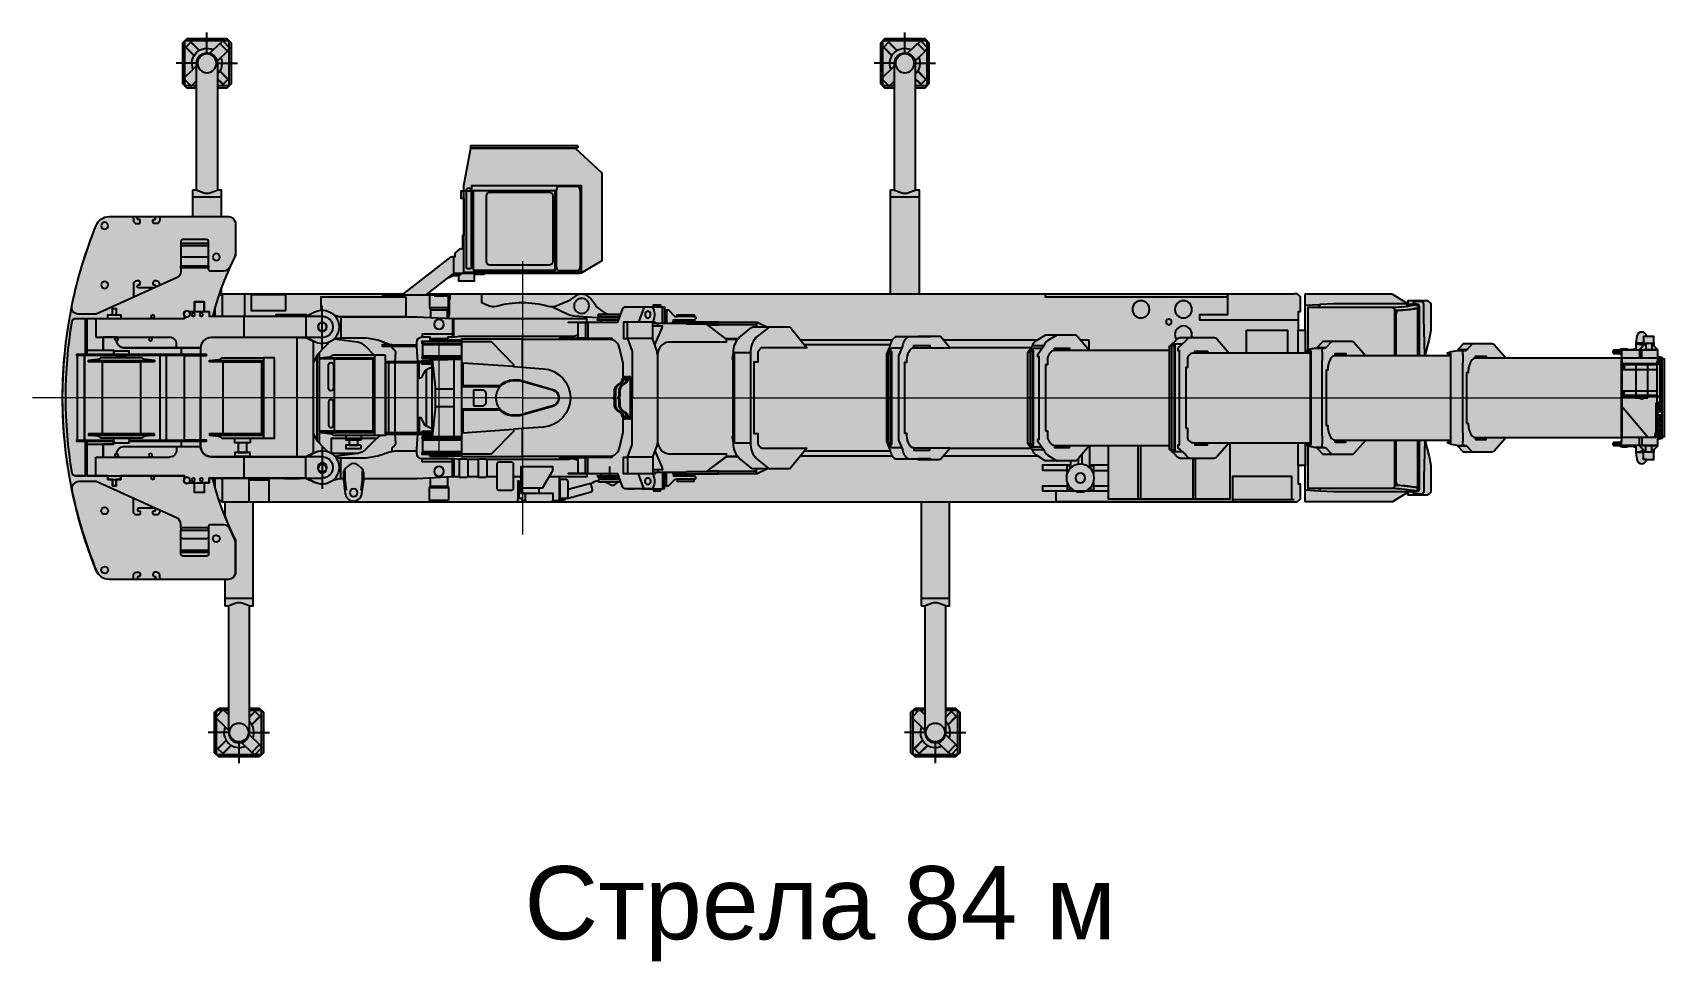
# Model space of a CAD drawing. Header units: millimetres. Extents: x -108948 to -85538, y -3239 to 59095.
# Drawn here: x -108948 to -85538, y 27236 to 40560 of the extents above; entities that cross this region are included whole.
import ezdxf

# ---------------------------------------------------------------- set-up
doc = ezdxf.new("R2010")
doc.units = ezdxf.units.MM
doc.set_wipeout_variables(frame=1)
doc.layers.add('PDF_Geometry', color=250, linetype='Continuous')
doc.layers.add('Техника. Кран Liebherr LTM 1500-8.1. Стрела 84 м', color=250, linetype='Continuous')
doc.layers.add('Техника. Кран Liebherr LTM 1500-8.1. Штрих', color=7, linetype='Continuous', lineweight=15, true_color=0xffdf7f)
doc.styles.add('PDF Arial', font='arial.ttf')

msp = doc.modelspace()

# ---------------------------------------------------------------- texts
at = {"layer": 'PDF_Geometry', "color": 1, "linetype": 'ByBlock', "lineweight": -2, "transparency": 16777216, "insert": (-101893.0454265004, 27235.88919709061), "char_height": 1050, "attachment_point": 7, "style": 'PDF Arial'}
msp.add_mtext('Стрела 84 м', dxfattribs=at)

# ---------------------------------------------------------------- blocks, each defined once
blk = doc.blocks.new('Liebherr LTM 1500-8.1-20230312.101339')
at = {"color": 0, "linetype": 'ByBlock', "lineweight": -2, "ltscale": 10, "transparency": 16777216}
blk.add_wipeout([(5006.017151839835, 1494.4803919783535), (5006.017151839886, 1489.4803919782626), (4976.0171518398565, 1489.480391978277), (4956.0171518399675, 1469.480391978177), (4956.017151840826, 1314.464897247155), (4760.017151841617, 1314.4648972460636), (4760.017151840708, 1476.9749122380363), (4311.9999999999945, 1476.9749122292924), (4311.9999999999945, 1495.0000000011423), (-11070.62886409805, 1495.0000000011423), (-11072.60886409806, 1497.9793632895962), (-11106.62886409805, 1497.9793632895962), (-11152.752795803894, 1453.1895415439922), (-11152.91114656473, 1234.9999984393453), (-11127.628864468636, 1234.9999984748356), (-11127.62886409818, 971.066000001003), (-11224.736054108049, 971.066000001003), (-11224.736054108049, 1486.3492232574736), (-11229.52896151536, 1490.9494345154471), (-12475.344037824947, 1490.9840791331007), (-12478.0412116413, 1490.2267426924009), (-12703.096294321616, 1350.7307131397538), (-12705.984695486004, 1351.1684162318052), (-12705.98466846063, 1396.1732401310674), (-12978.536648061083, 1396.1732355896293), (-13030, 1354.2506585285082), (-13030, 966.4485912735036), (-13004.279767660191, 841.0000000009804), (-12944.862797692229, 602.2838712326538), (-12944.862797692229, -602.2838712326557), (-13004.279767660191, -841.0000000009823), (-13030, -966.4485912735036), (-13030, -1354.2506585285082), (-12978.536648061083, -1396.173235589633), (-12705.98466846063, -1396.1732401310637), (-12705.984695486004, -1351.1684162318052), (-12703.096294321616, -1350.7307131397556), (-12478.0412116413, -1490.2267426924009), (-12475.344037824947, -1490.9840791331007), (-11229.52896151536, -1490.9494345154435), (-11224.736054108049, -1486.34922325747), (-11224.736054108049, -971.066000001003), (-11127.62886409818, -971.066000001003), (-11127.628864468636, -1234.9999984748356), (-11152.91114656473, -1234.9999984393417), (-11152.752795803894, -1453.1895415439958), (-11106.62886409805, -1497.9793632895962), (-11072.60886409806, -1497.9793632895962), (-11070.62886409805, -1495.0000000011423), (4311.9999999999945, -1495.0000000011423), (4311.9999999999945, -1476.9749122292924), (4760.017151840708, -1476.97491223804), (4760.017151841617, -1314.4648972460654), (4956.017151840826, -1314.4648972471568), (4956.0171518399675, -1469.480391978177), (4976.0171518398565, -1489.480391978279), (5006.017151839886, -1489.4803919782662), (5006.017151839835, -1494.4803919783499), (5110, -1494.4803919789174), (5110, 1494.480391978921)], dxfattribs=at)
at = {"layer": 'Техника. Кран Liebherr LTM 1500-8.1. Штрих', "ltscale": 10, "transparency": 16777216}
h = blk.add_hatch(color=256, dxfattribs=at)
h.dxf.hatch_style = 1
h.paths.add_polyline_path([(5110, 1494.480391978919), (5006.017151839835, 1494.480391978352), (5006.017151839886, 1489.480391978264), (4976.017151839857, 1489.480391978279), (4956.017151839966, 1469.480391978177), (4956.017151840824, 1314.464897247155), (4760.017151841617, 1314.464897246064), (4760.017151840708, 1476.974912238038), (4311.999999999993, 1476.974912229292), (4311.999999999993, 1495.000000001142), (-11070.62886409805, 1495.000000001142), (-11072.60886409806, 1497.979363289596), (-11106.62886409805, 1497.979363289596), (-11152.75279580389, 1453.189541543994), (-11152.91114656473, 1234.999998439343), (-11127.62886446864, 1234.999998474836), (-11127.62886409818, 971.066000001003), (-11224.73605410805, 971.066000001003), (-11224.73605410805, 1486.349223257472), (-11229.52896151536, 1490.949434515445), (-12475.34403782495, 1490.984079133101), (-12478.0412116413, 1490.226742692401), (-12703.09629432162, 1350.730713139754), (-12705.984695486, 1351.168416231805), (-12705.98466846063, 1396.173240131066), (-12978.53664806108, 1396.173235589631), (-13030, 1354.250658528508), (-13030, 966.4485912735036), (-13004.27976766019, 841.0000000009823), (-12944.86279769223, 602.2838712326557), (-12944.86279769223, -602.2838712326557), (-13004.27976766019, -841.0000000009823), (-13030, -966.4485912735036), (-13030, -1354.250658528508), (-12978.53664806108, -1396.173235589631), (-12705.98466846063, -1396.173240131066), (-12705.984695486, -1351.168416231805), (-12703.09629432162, -1350.730713139754), (-12478.0412116413, -1490.226742692401), (-12475.34403782495, -1490.984079133101), (-11229.52896151536, -1490.949434515445), (-11224.73605410805, -1486.349223257472), (-11224.73605410805, -971.066000001003), (-11127.62886409818, -971.066000001003), (-11127.62886446864, -1234.999998474836), (-11152.91114656473, -1234.999998439343), (-11152.75279580389, -1453.189541543994), (-11106.62886409805, -1497.979363289596), (-11072.60886409806, -1497.979363289596), (-11070.62886409805, -1495.000000001142), (4311.999999999993, -1495.000000001142), (4311.999999999993, -1476.974912229292), (4760.017151840708, -1476.974912238038), (4760.017151841617, -1314.464897246064), (4956.017151840824, -1314.464897247155), (4956.017151839966, -1469.480391978177), (4976.017151839857, -1489.480391978279), (5006.017151839886, -1489.480391978264), (5006.017151839835, -1494.480391978352), (5110, -1494.480391978919)])
edge = h.paths.add_edge_path(flags=16)
edge.add_arc((-12626.75627295842, -1192.700079929667), 98.15730825797888, -22.939269541340025, 1.3856877699225265, ccw=False)
edge.add_arc((-12564.3965881778, -1221.911310893866), 29.45851270476807, 285.5315552024314, 342.116710547138, ccw=False)
edge.add_arc((-12427.95100752257, -3727.004670487554), 2480.044823547976, 92.9713596190193, 99.3602965063323)
edge.add_arc((-12823.89576210038, -1263.128166957028), 18.41246310852961, 182.211419473266, 246.2506463144509, ccw=False)
edge.add_line((-12842.29451244579, -1263.838648096986), (-12842.29451244579, 1263.838648096986))
edge.add_arc((-12823.89576210038, 1263.128166957028), 18.41246310852953, 113.7493536855491, 177.788580526734, ccw=False)
edge.add_arc((-12427.95100752257, 3727.004670487554), 2480.044823547976, 260.6397034936676, 267.0286403809807)
edge.add_arc((-12564.3965881778, 1221.911310893866), 29.45851270476824, 17.883289452862016, 74.46844479756862, ccw=False)
edge.add_arc((-12626.75627295842, 1192.700079929667), 98.15730825797885, -1.3856877699225265, 22.939269541340025, ccw=False)
edge.add_line((-12528.62766966263, 1190.326395100281), (-12528.62766966263, -1190.326395100281))
h = blk.add_hatch(color=256, dxfattribs=at)
h.dxf.hatch_style = 1
h.set_gradient(color1=(173, 173, 173), tint=1)
edge = h.paths.add_edge_path()
edge.add_arc((-12626.75627295842, -1192.700079929667), 98.15730825797888, -22.939269541340025, 1.3856877699225265, ccw=False)
edge.add_arc((-12564.3965881778, -1221.911310893866), 29.45851270476807, 285.5315552024314, 342.116710547138, ccw=False)
edge.add_arc((-12427.95100752257, -3727.004670487554), 2480.044823547976, 92.9713596190193, 99.3602965063323)
edge.add_arc((-12823.89576210038, -1263.128166957028), 18.41246310852961, 182.211419473266, 246.2506463144509, ccw=False)
edge.add_line((-12842.29451244579, -1263.838648096986), (-12842.29451244579, 1263.838648096986))
edge.add_arc((-12823.89576210038, 1263.128166957028), 18.41246310852953, 113.7493536855491, 177.788580526734, ccw=False)
edge.add_arc((-12427.95100752257, 3727.004670487554), 2480.044823547976, 260.6397034936676, 267.0286403809807)
edge.add_arc((-12564.3965881778, 1221.911310893866), 29.45851270476824, 17.883289452862016, 74.46844479756862, ccw=False)
edge.add_arc((-12626.75627295842, 1192.700079929667), 98.15730825797885, -1.3856877699225265, 22.939269541340025, ccw=False)
edge.add_line((-12528.62766966263, 1190.326395100281), (-12528.62766966263, -1190.326395100281))
at = {"color": 0, "linetype": 'ByBlock', "lineweight": -2, "ltscale": 10, "transparency": 16777216}
for p, q in [((4311.999999999993, 1476.974912229292), (4311.999999999993, -1476.974912229292)), ((4760.017151841617, 1314.464897246064), (4760.017151841617, -1314.464897246064)), ((-8127.528213691752, 674.5005260713951), (-8127.528213692567, 834.9999999969368)), ((-2623.14806220551, 834.9999999969368), (-8127.528213692567, 834.9999999969368)), ((-2623.148062196997, -835.0000000030632), (-2623.14806220551, 834.9999999969368)), ((-1756.201097524259, 834.9999999969368), (-2623.14806220551, 834.9999999969368)), ((-1306, 834.9999999969368), (-1756.201097524259, 834.9999999969368)), ((-1756.201097460027, 834.9999999969368), (-1756.201097515732, -835.0000000030632)), ((-1306, -835.0000000030632), (-1306, 834.9999999969368)), ((-1004.196693882783, 834.9999999969368), (-1306, 834.9999999969368)), ((1306, 834.9999999969368), (1004.196693882783, 834.9999999969368)), ((1306, -835.0000000030632), (1306, 834.9999999969368)), ((1306, 834.9999999969368), (2069.677750354647, 834.9999999969368)), ((2069.677750292671, 834.9999999969368), (2069.67775036316, -835.0000000030632)), ((2869.521606185939, 834.9999999969368), (2069.677750354647, 834.9999999969368)), ((2869.521606185939, 834.9999999969368), (2869.521606194467, -835.0000000030632)), ((4765.499999915643, 834.9999999969368), (2869.521606185939, 834.9999999969368)), ((-10201.49999599718, 636.476070260418), (-10051.4999959972, 636.476070260418)), ((-10201.49999599718, 636.476070260418), (-10201.49999599718, 619.976070260418)), ((-10201.49999599718, 445.0389386959578), (-10201.49999599718, 619.976070260418)), ((-10201.49999599718, 619.976070260418), (-10051.4999959972, 619.976070260418)), ((-10085.49999600358, 674.5005260713879), (-10085.49999600358, 636.476070260418)), ((-10085.49999600358, 674.5005260713879), (-7677.574294715494, 674.5005260713879)), ((-10051.4999959972, 619.976070260418), (-10051.4999959972, 636.476070260418)), ((-10051.4999959972, 445.0389386959578), (-10051.4999959972, 619.976070260418)), ((-7677.574294715509, 674.5005260713879), (-7589.023816491273, 674.5005260713951)), ((-7677.574294715509, 674.5005260713879), (-7677.574294715509, -555.4994739286194)), ((-7589.023816488014, -555.4994739286194), (-7589.023816491273, 674.5005260713951)), ((-10201.49999599718, 390.860494422901), (-10201.49999599718, 445.038938695965)), ((-10201.49999599718, 445.038938695965), (-10051.4999959972, 445.038938695965)), ((-10201.49999599718, 390.860494422901), (-10201.49999599718, 384.860494422901)), ((-10201.49999599718, -384.8604944177787), (-10201.49999599718, 384.860494422901)), ((-10085.49999600358, 393.4519729958411), (-10051.4999959972, 393.4519729958411)), ((-10085.49999600358, 393.4519729958411), (-10085.49999600358, -393.4519729907261)), ((-10051.4999959972, 393.4519729958411), (-10051.4999959972, 445.038938695965)), ((-10201.49999599718, -390.8604944177787), (-10201.49999599718, -384.8604944177787)), ((-10201.49999599718, -390.8604944177787), (-10201.49999599718, -445.0389386908428)), ((-10201.49999599718, -445.0389386908428), (-10051.4999959972, -445.0389386908428)), ((-10201.49999599718, -619.9760702553031), (-10201.49999599718, -445.03893869085)), ((-10051.4999959972, -393.4519729907261), (-10085.49999600358, -393.4519729907261)), ((-10051.4999959972, -445.0389386908428), (-10051.4999959972, -393.4519729907261)), ((-10051.4999959972, -619.9760702553031), (-10051.4999959972, -445.0389386908428)), ((-10201.49999599718, -636.4760702553031), (-10201.49999599718, -619.9760702553031)), ((-10201.49999599718, -619.9760702553031), (-10051.4999959972, -619.9760702553031)), ((-10201.49999599718, -636.4760702553031), (-10051.4999959972, -636.4760702553031)), ((-7677.574294715509, -555.4994739286194), (-10051.4999959972, -555.4994739286194)), ((-10051.4999959972, -636.4760702553031), (-10051.4999959972, -619.9760702553031)), ((-7589.023816488014, -555.4994739286194), (-7677.574294715494, -555.4994739286194)), ((-7865.200000000026, -835.0000000030632), (-2623.148062196982, -835.0000000030632)), ((-2623.148062196982, -835.0000000030632), (-1756.201097515732, -835.0000000030632)), ((-1756.201097515732, -835.0000000030632), (-1306, -835.0000000030632)), ((-1306, -835.0000000030632), (-1004.19669387769, -835.0000000030632)), ((1004.19669387769, -835.0000000030632), (1306, -835.0000000030632)), ((2069.67775036316, -835.0000000030632), (1306, -835.0000000030632)), ((2069.67775036316, -835.0000000030632), (2869.521606194467, -835.0000000030632)), ((2869.521606194467, -835.0000000030632), (4765.499999924163, -835.0000000030632))]:
    blk.add_line(p, q, dxfattribs=at)
for points in [[(5110, 1494.480391978919), (5006.017151839835, 1494.480391978352), (5006.017151839886, 1489.480391978264), (4976.017151839857, 1489.480391978279), (4956.017151839966, 1469.480391978177), (4956.017151840824, 1314.464897247155), (4760.017151841617, 1314.464897246064), (4760.017151840708, 1476.974912238038), (4311.999999999993, 1476.974912229292), (4311.999999999993, 1495.000000001142), (-11070.62886409805, 1495.000000001142), (-11072.60886409806, 1497.979363289596), (-11106.62886409805, 1497.979363289596), (-11152.75279580389, 1453.189541543994), (-11152.91114656473, 1234.999998439343), (-11127.62886446864, 1234.999998474836), (-11127.62886409818, 971.066000001003), (-11224.73605410805, 971.066000001003), (-11224.73605410805, 1486.349223257472), (-11229.52896151536, 1490.949434515445), (-12475.34403782495, 1490.984079133101), (-12478.0412116413, 1490.226742692401), (-12703.09629432162, 1350.730713139754), (-12705.984695486, 1351.168416231805), (-12705.98466846063, 1396.173240131066), (-12978.53664806108, 1396.173235589631), (-13030, 1354.250658528508), (-13030, 966.4485912735036), (-13004.27976766019, 841.0000000009823), (-12944.86279769223, 602.2838712326557), (-12944.86279769223, -602.2838712326557), (-13004.27976766019, -841.0000000009823), (-13030, -966.4485912735036), (-13030, -1354.250658528508), (-12978.53664806108, -1396.173235589631), (-12705.98466846063, -1396.173240131066), (-12705.984695486, -1351.168416231805), (-12703.09629432162, -1350.730713139754), (-12478.0412116413, -1490.226742692401), (-12475.34403782495, -1490.984079133101), (-11229.52896151536, -1490.949434515445), (-11224.73605410805, -1486.349223257472), (-11224.73605410805, -971.066000001003), (-11127.62886409818, -971.066000001003), (-11127.62886446864, -1234.999998474836), (-11152.91114656473, -1234.999998439343), (-11152.75279580389, -1453.189541543994), (-11106.62886409805, -1497.979363289596), (-11072.60886409806, -1497.979363289596), (-11070.62886409805, -1495.000000001142), (4311.999999999993, -1495.000000001142), (4311.999999999993, -1476.974912229292), (4760.017151840708, -1476.974912238038), (4760.017151841617, -1314.464897246064), (4956.017151840824, -1314.464897247155), (4956.017151839966, -1469.480391978177), (4976.017151839857, -1489.480391978279), (5006.017151839886, -1489.480391978264), (5006.017151839835, -1494.480391978352), (5110, -1494.480391978919)], [(-10382.89871909305, 969.566000001003), (-10970.73716875805, 969.566000001003), (-10970.73716875805, 103.8125610009956), (-10382.89871909305, 103.8125610009956)]]:
    blk.add_lwpolyline(points, close=True, dxfattribs=at)
for points in [[(-11127.6288643002, 1115.000000001026), (-9714.643289738211, 1115.000000001026), (-9714.643289738211, 1194.806683462004), (-10114.5, 1194.806683462004), (-10114.5, 1495.000000001142)], [(-7496.500000000007, 1495.000000001142), (-7496.500000000007, 1450.000000001244), (-10114.5, 1450.000000001244)], [(5006.017151839886, -1489.480391978264), (5006.017151839886, 1489.480391978264)], [(4956.017151840759, 1314.46489724717), (4956.017151840824, -1314.464897247155)], [(-11224.73605410805, 971.066000001003), (-11224.73605410805, -971.066000001003)], [(-11127.62886409818, -971.066000001003), (-11127.62886409818, 971.066000001003)], [(-8400.00000000003, -555.4994739286194), (-8400.00000000003, -1449.999999999018), (-10150.00000000003, -1449.999999999018), (-10150.00000000003, -636.4760702553031)], [(-9652.50000000003, -1449.999999999018), (-9652.50000000003, -555.4994739286194)], [(-9617.50000000003, -1449.749999998887), (-9617.50000000003, -555.4994739286194)], [(-8867.50000000003, -1449.999999999018), (-8867.50000000003, -555.4994739286194)], [(-8832.50000000003, -1449.999999999018), (-8832.50000000003, -555.4994739286194)], [(-8134.800000000017, -1002.253731010547), (-8134.800000000017, -555.4994739286194)], [(-8025.200000000004, -951.5939517040752), (-8025.200000000004, -555.4994739286194)], [(-7974.800000000017, -951.5939517040752), (-7974.800000000017, -555.4994739286194)], [(-7865.200000000026, -1002.253731010547), (-7865.200000000026, -555.4994739286194)], [(-7648.952045420257, -1339.999999999076), (-7648.952045420257, -1484.999999998887), (-10182.89999999999, -1484.999999998887), (-10186.5, -1481.399999998866), (-10186.5, -1124.999999998887), (-11031.5, -1124.999999998887), (-11031.5, -1464.347568177422)], [(-8134.800000000017, -959.9999999988722), (-8400.00000000003, -959.9999999988722)], [(-8190.000000000029, -1039.999999999076), (-8400.00000000003, -1039.999999999076)], [(-8150.000000000029, -1017.712434445748), (-8150.000000000029, -969.9999999989741), (-8190.000000000029, -969.9999999989741), (-8190.000000000029, -1087.550020014991)], [(-7800.94002672987, -1039.999999999076), (-7463.952045420199, -1039.999999999076), (-7463.952045420199, -959.9999999988722), (-7865.200000000026, -959.9999999988722)], [(-7810.000000000029, -1087.550020014991), (-7810.000000000029, -969.9999999989741), (-7850.000000000029, -969.9999999989741), (-7850.000000000029, -1017.712434445748)], [(-8400.00000000003, -1339.999999999076), (-7463.952045420199, -1339.999999999076), (-7463.952045420199, -1259.999999998872), (-7810.000000000029, -1259.999999998872)], [(-8190.000000000029, -1259.999999998872), (-8400.00000000003, -1259.999999998872)], [(-8190.000000000029, -1212.449979982957), (-8190.000000000029, -1329.999999998974), (-8150.000000000029, -1329.999999998974), (-8150.000000000029, -1282.2875655522)], [(-7810.000000000036, -1212.449979982972), (-7810.000000000029, -1329.999999998974), (-7850.000000000029, -1329.999999998974), (-7850.000000000029, -1282.2875655522)], [(-11068.57864422752, -1464.347568177414), (-10186.5, -1464.347568177414)]]:
    blk.add_lwpolyline(points, dxfattribs=at)
for points in [[(-12944.86279769223, 602.2838712326557), (-12929.15463400904, 1151.695693898539), (-12927.12436136585, 1204.600029293993), (-12927.07131601515, 1342.225281369036, -0.4136703604406352), (-12882.24441229178, 1381.602924935993), (-12782.48464521626, 1381.511703537726), (-12782.48464546039, 1396.173238856471)], [(-12705.21554657897, -1316.435625458318), (-12705.21554657886, -1341.237718115728), (-12834.47397824763, -1341.355916251785, -0.4157539522263891), (-12864.62199690492, -1311.356048454072), (-12864.62199690492, 1311.356048454072, -0.4157539522263891), (-12834.47397824763, 1341.355916251785), (-12705.21554657886, 1341.237718115728), (-12705.21554657897, 1316.435625458318)], [(-12861.2480534229, 1324.943280438521), (-12852.2455469197, 1324.943280438521, -0.4046523794034104), (-12848.64554691971, 1321.456719567133), (-12848.64554691971, -1321.456719567133, -0.4046523794034104), (-12852.2455469197, -1324.943280438521), (-12861.2480534229, -1324.943280438521)], [(-12528.11170040641, 1205.185033820911), (-12528.11170040641, 1257.649180456945, -0.04191177051393866), (-12844.58350434142, 1293.642683478138), (-12844.58350434142, 1304.751116507636, -0.4324603565181651), (-12816.19263149835, 1331.867756883476, 0.03925189545784425), (-12493.68927688904, 1296.588725653266), (-11263.37352441728, 1296.588725653266), (-11263.37352441728, -1296.588725653266), (-12493.68927688904, -1296.588725653266, 0.03925189545784425), (-12816.19263149835, -1331.867756883476, -0.4324603565181651), (-12844.58350434142, -1304.751116507636), (-12844.58350434142, -1293.642683478138, -0.04191177051393866), (-12528.11170040641, -1257.649180456945), (-12528.11170040641, -1205.185033820911)], [(-12817.45464521621, 1341.275175094583), (-12817.46277429749, 1347.570457051923), (-12787.48921424403, 1347.543067890459, 0.4146682744503422), (-12782.48464364907, 1352.543062668432), (-12782.48464521626, 1381.511703537726)], [(-12690.94554677211, 1314.669289148682), (-12690.94554677276, 1346.224086054492, -0.4142135895662472), (-12687.34554677275, 1349.82189303176), (-11631.40846580495, 1349.821893030989), (-11441.86866499298, 1337.506588368364, -0.3871810301386353), (-11438.11374603484, 1333.38192742793), (-11438.11374603484, 1301.342555068441)], [(-12482.40734820236, 1296.212274684432, 0.4318281532423777), (-12505.98478962169, 1268.474897994842), (-12505.98478962169, -1268.474897994842, 0.4318281532423777), (-12482.40734820236, -1296.212274684432)], [(-11428.11554713614, 1310.70593866639), (-11428.11554713625, 1334.27196389762, -0.4142135624112482), (-11425.01554713559, 1337.371963897582), (-11224.73605410805, 1325.046654998405)], [(-12944.86279769223, -602.2838712326557), (-12929.15463400904, -1151.695693898539), (-12927.12436136585, -1204.600029293993), (-12927.07131601515, -1342.225281369036, 0.4136703604406352), (-12882.24441229178, -1381.602924935993), (-12782.48464521626, -1381.511703537726), (-12782.48464546039, -1396.173238856471)], [(-12817.45464521621, -1341.275175094583), (-12817.46277429749, -1347.570457051923), (-12787.48921424403, -1347.543067890459, -0.4146682744503422), (-12782.48464364907, -1352.543062668432), (-12782.48464521626, -1381.511703537726)], [(-12690.94554677211, -1314.669289148682), (-12690.94554677276, -1346.224086054492, 0.4142135895662472), (-12687.34554677275, -1349.82189303176), (-11631.40846580495, -1349.821893030989), (-11441.86866499298, -1337.506588368364, 0.3871810301386353), (-11438.11374603484, -1333.38192742793), (-11438.11374603484, -1301.342555068441)], [(-11428.11554713614, -1310.70593866639), (-11428.11554713625, -1334.27196389762, 0.4142135624112482), (-11425.01554713559, -1337.371963897582), (-11224.73605410805, -1325.046654998405)]]:
    blk.add_lwpolyline(points, format="xyb", dxfattribs=at)
blk.add_lwpolyline([(-12528.62766966263, -1190.326395100281, -0.1065380069800529), (-12536.36139281929, -1230.957403530316, -0.2520416777273406), (-12556.50851029133, -1250.294090849922, 0.02788421966318361), (-12831.3111305603, -1279.981389447894, -0.2869306274592336), (-12842.29451244579, -1263.838648096986), (-12842.29451244579, 1263.838648096986, -0.2869306274592336), (-12831.3111305603, 1279.981389447894, 0.02788421966318361), (-12556.50851029133, 1250.294090849922, -0.2520416777273406), (-12536.36139281929, 1230.957403530316, -0.1065380069800529), (-12528.62766966263, 1190.326395100281)], format="xyb", close=True, dxfattribs=at)
for centre, radius in [((-9480, 1270.000000001026), 122.4999999999998), ((-8870.00000000003, 1270.000000001026), 122.4999999999964), ((0, 0), 1215.677549637338), ((-9480, 910.0000000010259), 122.4999999999998), ((-9270.00000000003, 1090.000000001026), 39.9032698657702), ((-8000.000000000029, -1149.999999998974), 199.9999999999909), ((-8000.000000000029, -1149.999999998974), 70.00000000000009)]:
    blk.add_circle(centre, radius, dxfattribs=at)
for start, end in [(39.74387549539401, 140.256124504606), (219.7438754962485, 320.2561245037515)]:
    blk.add_arc((0, 0), 1306, start, end, dxfattribs=at)
blk = doc.blocks.new('Liebherr LTM 1500-8.1-20230312.114413')
at = {"color": 0, "linetype": 'ByBlock', "lineweight": -2, "ltscale": 10, "transparency": 16777216}
blk.add_wipeout([(-290.00000000000006, -350.0000000000002), (-350.00000000000006, -290), (-350, 289.9999999999999), (-290, 350), (290.0000000000073, 350), (350.0000000000073, 289.9999999999999), (350.0000000000072, -290), (290.0000000000072, -350.0000000000002)], dxfattribs=at)
at = {"layer": 'Техника. Кран Liebherr LTM 1500-8.1. Штрих', "ltscale": 10, "true_color": 0xadadad, "transparency": 16777216}
h = blk.add_hatch(color=253, dxfattribs=at)
h.dxf.hatch_style = 1
h.paths.add_polyline_path([(290.0000000000072, -350.0000000000001), (-290.0000000000001, -349.9999999999999), (-350.0000000000001, -289.9999999999999), (-349.9999999999999, 290.0000000000001), (-289.9999999999999, 350.0000000000001), (290.0000000000073, 349.9999999999999), (350.0000000000073, 289.9999999999999), (350.0000000000072, -290.0000000000001)])
at = {"color": 0, "linetype": 'ByBlock', "lineweight": -2, "ltscale": 10, "transparency": 16777216}
for p, q in [((0, 0), (5.388445916248354e-14, 440)), ((-5.388445916248354e-14, -440), (0, 0))]:
    blk.add_line(p, q, dxfattribs=at)
for points in [[(290.0000000000072, -350.0000000000001), (-290.0000000000001, -349.9999999999999), (-350.0000000000001, -289.9999999999999), (-349.9999999999999, 290.0000000000001), (-289.9999999999999, 350.0000000000001), (290.0000000000073, 349.9999999999999), (350.0000000000073, 289.9999999999999), (350.0000000000072, -290.0000000000001)], [(320.0000000000072, -320.0000000000001), (-320.0000000000001, -319.9999999999999), (-319.9999999999999, 320.0000000000001), (320.0000000000073, 319.9999999999999)]]:
    blk.add_lwpolyline(points, close=True, dxfattribs=at)
for points in [[(335.313589379497, -216.7302386917436), (-183.3118364199617, 286.0394539415865), (-187.4881348155832, 281.7314481959802), (-226.9891071401798, 320.0247693024212), (-327.9159163584991, 215.915311609846), (-288.4166573006805, 177.6236513909971), (-292.5929863971251, 173.3157607831963), (226.0343608328257, -329.4557912889431), (335.3135920470959, -216.7302412777936)], [(-187.4881348155832, 281.7314481959802), (-288.4166573006805, 177.6236513909971)], [(109.4150633103127, 185.0765893375501), (232.3422368815882, 308.0047225761627), (235.8777844476354, 304.4692023304705), (232.3024590504429, 300.893876933278), (300.8920818328698, 232.3047841674888), (304.4674072293347, 235.8801095639319), (308.002954795411, 232.3445893182324), (185.0757599462158, 109.4164662211733)], [(113.8139760122213, 182.4044376222482), (232.3024590504429, 300.893876933278)], [(0, 0), (-440, 5.388445916248354e-14)], [(0, 0), (440, -5.388445916248354e-14)], [(182.4035782624123, 113.815353257225), (300.8920818328698, 232.3047841674888)], [(-109.4150633103127, -185.0765893375501), (-232.3422368815882, -308.0047225761627), (-235.8777844476354, -304.4692023304705), (-232.3024590504429, -300.893876933278), (-300.8920818328698, -232.3047841674888), (-304.4674072293347, -235.8801095639319), (-308.002954795411, -232.3445893182324), (-185.0757599462158, -109.4164662211733)], [(-182.4035782624123, -113.815353257225), (-300.8920818328698, -232.3047841674888)], [(-113.8139760122213, -182.4044376222482), (-232.3024590504429, -300.893876933278)]]:
    blk.add_lwpolyline(points, dxfattribs=at)
for start, end in [(157.5097751436037, 294.2689563186964), (337.0987234178443, 114.680007674129)]:
    blk.add_arc((0, 0), 215, start, end, dxfattribs=at)
blk = doc.blocks.new('Liebherr LTM 1500-8.1-20230312.115')
at = {"color": 0, "linetype": 'ByBlock', "lineweight": -2, "ltscale": 10, "transparency": 16777216}
blk.add_wipeout([(-149, 1.8189894035458565e-12), (-149, -2150), (149, -2150), (149, 1.8189894035458565e-12), (149, 1.8189894035458565e-12), (149, 1.8189894035458565e-12), (137.62414307438007, 57.10162207015401), (105.23362089875786, 105.48405108136876), (56.77433878878378, 137.7594804545106), (-0.35416151055710543, 148.99957909210661), (-57.428582740466595, 137.48802814944202), (-105.73388530330692, 104.98259617035319), (-137.8940395252033, 56.446734745438334)], dxfattribs=at)
at = {"layer": 'Техника. Кран Liebherr LTM 1500-8.1. Штрих', "ltscale": 10, "true_color": 0xadadad, "transparency": 16777216}
h = blk.add_hatch(color=253, dxfattribs=at)
h.dxf.hatch_style = 1
edge = h.paths.add_edge_path()
edge.add_line((-149, 0), (-149, -2150))
edge.add_line((-149, -2150), (149, -2150))
edge.add_line((149, -2150), (149, 0))
edge.add_arc((0, -2.481348460037225e-14), 149, 9.54166404439055e-15, 180)
at = {"color": 0, "linetype": 'ByBlock', "lineweight": -2, "ltscale": 10, "transparency": 16777216}
blk.add_lwpolyline([(-149, 0), (-149, 0), (-149, -2150), (149, -2150), (149, 0), (149, 0, 0.9999999999999999)], format="xyb", close=True, dxfattribs=at)
blk.add_circle((0, 0), 135.4545454545454, dxfattribs=at)
blk = doc.blocks.new('Liebherr LTM 1500-8.1-20230312.115205')
at = {"color": 0, "linetype": 'ByBlock', "lineweight": -2, "ltscale": 10, "transparency": 16777216}
blk.add_wipeout([(171.25531145468653, -250), (171.25531145468653, -250), (168.6573080533965, -250.1127054030253), (166.07882525346815, -250.44997477824472), (163.53923698444748, -251.00927398693193), (161.0576249342945, -251.78640062624072), (161.05762493429393, -251.78640062624072), (53.70781567549409, -290.58753650281096), (53.70781567549409, -290.58753650281096), (27.262827326944148, -297.6260459686255), (-2.823981049004942e-10, -299.995913133911), (-27.262827327500986, -297.62604596852816), (-53.707815676025575, -290.5875365026204), (-53.70781567602569, -290.5875365026204), (-161.05762493429756, -251.78640062624072), (-161.05762493429756, -251.78640062624072), (-163.5392369845149, -251.00927398697195), (-166.07882525358934, -250.44997477829702), (-168.65730805356634, -250.11270540306577), (-171.2553114549038, -250), (-171.2553114549047, -250), (-205, -250), (-205, -2116), (204.9999999999999, -2116), (204.9999999999999, -250)], dxfattribs=at)
at = {"layer": 'Техника. Кран Liebherr LTM 1500-8.1. Штрих', "ltscale": 10, "transparency": 16777216}
h = blk.add_hatch(color=256, dxfattribs=at)
h.dxf.hatch_style = 1
edge = h.paths.add_edge_path()
edge.add_line((205, -250), (171.2553114546899, -250))
edge.add_arc((171.2553114547045, -279.999999997568), 29.99999999756801, 90.00000000002778, 109.8721758204083)
edge.add_line((161.0576249342994, -251.7864006262407), (53.70781567550148, -290.5875365028114))
edge.add_arc((0, -141.9959131318737), 158.0000000020387, 250.1278241808067, 289.87217581899114, ccw=False)
edge.add_line((-53.70781567602535, -290.5875365026204), (-161.0576249342994, -251.7864006262407))
edge.add_arc((-171.2553114555194, -280.0000000022865), 30.00000000228469, 70.12782418119127, 89.99999999883272)
edge.add_line((-171.2553114549082, -250), (-205, -250))
edge.add_line((-205, -250), (-205, -2116))
edge.add_line((-205, -2116), (205, -2116))
edge.add_line((205, -2116), (205, -250))
at = {"color": 0, "linetype": 'ByBlock', "lineweight": -2, "ltscale": 10, "transparency": 16777216}
blk.add_lwpolyline([(205, -250), (171.2553114546899, -250, 0.08692668361371361), (161.0576249342994, -251.7864006262407), (53.70781567550148, -290.5875365028114, -0.1751770484950373), (-53.70781567602535, -290.5875365026204), (-161.0576249342994, -251.7864006262407, 0.08692668360166583), (-171.2553114549082, -250), (-205, -250), (-205, -2116), (205, -2116)], format="xyb", close=True, dxfattribs=at)
blk.add_lwpolyline([(-205, -356), (205, -356)], dxfattribs=at)
blk = doc.blocks.new('Liebherr LTM 1500-8.1-20221218.173945')
at = {"color": 0, "linetype": 'ByBlock', "lineweight": -2, "ltscale": 10, "transparency": 16777216}
blk.add_wipeout([(1328.6000000000056, -1489.9999999999195), (1324.9999999999995, -1486.3999999999064), (1324.9999999999995, -1483.9999999999195), (1321.9999999999995, -1483.9999999999195), (1321.9999999999995, -1465.9999999994097), (1269.9999999999925, -1465.9999999994097), (1269.999999999985, -1489.9999999999195), (69.99999999998522, -1489.9999999999195), (69.99999999999955, -1451.999999999919), (63.99999999999932, -1451.999999999919), (64.00000000004343, -1190.999999999919), (54.9999999999925, -1190.999999999919), (54.9999999999925, -1439.0000000001892), (15.599999999983538, -1439.0000000001892), (13.999999999992724, -1440.6000000001873), (13.999999999992724, -1464.4000000002047), (13.999999999992724, -1464.4000000002047), (13.573725382043904, -1466.5430272214417), (12.359797974622325, -1468.3597979748338), (10.543027221225202, -1469.573725382249), (8.399999999986449, -1470.0000000001887), (8.399999999986449, -1470.0000000001887), (-30.400000000016234, -1470.0000000001887), (-30.400000000016234, -1470.0000000001887), (-32.543027221258626, -1469.573725382258), (-34.35979797465757, -1468.3597979748438), (-35.573725382074144, -1466.5430272214467), (-36.0000000000075, -1464.4000000002047), (-36.0000000000075, -1458.3894688622968), (-36.5000000000075, -1458.3894688622968), (-36.5000000000075, -1458.3894688622968), (-38.3243835117446, -1470.3543658513095), (-44.71866311801068, -1480.6305676531665), (-54.646759235285344, -1487.5529980530882), (-66.50000000000728, -1490.0000000001887), (-66.50000000000796, -1490.0000000001887), (-406.5000000000075, -1490.0000000001887), (-406.5000000000075, -1490.0000000001887), (-417.8881631501247, -1487.754039653537), (-427.57170066360936, -1481.3537506727698), (-434.10138760857785, -1471.7569915212061), (-436.5000000000075, -1460.4000000002052), (-436.5000000000075, -1460.4000000002052), (-437.00000000000796, -1460.4000000002052), (-437.00000000000796, -1464.4000000002047), (-437.00000000000796, -1464.4000000002047), (-437.42627461795587, -1466.5430272214417), (-438.6402020253777, -1468.3597979748338), (-440.45697277877457, -1469.573725382249), (-442.6000000000131, -1470.0000000001887), (-525.0000000000296, -1470.0000000001887), (-525.0000000000296, -1466.0000000001887), (-582.0561072077182, -1466.0000000001887), (-582.0561072077182, -1463.534653976145), (-583.5384691175063, -1461.6028023235776), (-613.8308311381481, -1453.4859883833187), (-613.8308311381481, -1453.4859883833187), (-616.7983430173208, -1452.1414262434523), (-619.1761740900376, -1449.9143444105102), (-620.7119419820765, -1447.0411247734519), (-621.2426406871239, -1443.8267301204169), (-621.2426406871241, -1443.8267301204169), (-621.2426406871241, -1439.500000000196), (-621.2426406871241, -1439.500000000196), (-624.5406278228052, -1439.3181703138312), (-627.7986368273853, -1438.7748853903913), (-630.977174183832, -1437.8767309183581), (-634.0377097287712, -1436.634594307463), (-634.0377097287712, -1436.634594307463), (-638.6304985268168, -1438.0533523772551), (-643.3909280682903, -1438.720356113919), (-648.1967791729253, -1438.6184808758185), (-652.9246665080798, -1437.7503422059376), (-981.3394474463792, -1349.7518668711564), (-981.3394474463792, -1349.7518668711564), (-991.8377189635733, -1344.5746922912253), (-999.5556382068523, -1335.7740920824863), (-1003.3182219345356, -1324.6898778490822), (-1002.5526508819896, -1313.0095207293994), (-1002.5526508819896, -1313.0095207293994), (-980.3703031347325, -1230.2238719054508), (-980.3703031347325, -1230.2238719054508), (-1004.8293776961375, -1212.3642312547527), (-1032.265743120742, -1199.5400765122363), (-1061.6557737792016, -1192.2298651290234), (-1091.9029545841993, -1190.7063343868936), (-1091.9029545841993, -1190.7063343868936), (-1126.754864682974, -1193.7207432774553), (-1161.1756167445849, -1199.9620673361565), (-1194.867091321645, -1209.3762502171026), (-1227.537485266898, -1221.8817553230401), (-1227.537485266898, -1221.8817553230401), (-1270.6087126016866, -1246.7489400191548), (-1270.6087126016866, -1246.7489400191548), (-1285.4479854719164, -1252.4043815678879), (-1301.3122238796866, -1253.1213042762001), (-1316.601119358924, -1248.8273884114865), (-1329.7724012853798, -1239.9557836613812), (-1329.7724012853798, -1239.9557836613812), (-1364.1636886835552, -1207.7729861188704), (-1364.1636886835552, -1207.7729861188704), (-1370.8698168290332, -1200.0686580170454), (-1375.8703849677352, -1191.1623038530593), (-1378.9567117379559, -1181.4255994171854), (-1380.000000000007, -1171.2648722873778), (-1380.000000000007, -1149.9999999994102), (-1440.000000000008, -1149.9999999994102), (-1440.000000000008, -1119.9999999994106), (-1430.0000000000075, -1119.999999999418), (-1430.0000000000075, -1019.9999999993956), (-1440.000000000008, -1019.9999999993956), (-1440.000000000008, -989.9999999993956), (-1379.999999997752, -989.9999999994029), (-1379.9999999940703, -575.0000000145365), (-1379.9999999940708, -575.0000000145365), (-1465.9681101565513, -293.1936220392431), (-1495.000000000183, 1.355147105641663e-10), (-1465.9681101565477, 293.1936220395146), (-1379.9999999940635, 575.0000000148066), (-1379.9999999940635, 575.0000000148066), (-1379.9999999892614, 990.0000000006112), (-1440.000000000008, 990.0000000006112), (-1440.000000000008, 1020.0000000006121), (-1430.0000000000075, 1020.0000000006185), (-1430.0000000000075, 1120.000000000612), (-1440.000000000008, 1120.000000000612), (-1440.000000000008, 1150.0000000006112), (-1380.000000000007, 1150.0000000006112), (-1379.9999999999861, 1160.65086302298), (-1370.7168785558972, 1170.6676375760653), (-1275.0541942382777, 1177.5427547737854), (-1194.2260124825918, 1208.3588237007434), (-1052.0000000000002, 1318.0000000005903), (-1047.6872525070291, 1327.7593485307962), (-978.7689673191128, 1419.974313613552), (-978.7689673191128, 1419.974313613552), (-931.1909223445366, 1463.0388929821947), (-870.8854973722325, 1484.981638451044), (-806.7576911963772, 1482.5623751596977), (-748.2769344184708, 1456.1383435504904), (-654.1280956057308, 1387.332043412891), (-481.8716557402008, 1315.8184229066546), (-481.8716557402008, 1315.8184229066546), (-453.2829597566556, 1307.420026561611), (-423.6665172077271, 1304.1469653104277), (-393.9338356155006, 1306.0999744100727), (-365.0000000000075, 1313.2189459498122), (-365.0000000000075, 1313.2189459498122), (-365.0000000000075, 1313.2189459498122), (-180.08568359350966, 1350.7305809708014), (8.202840899792818, 1362.8902979973427), (196.40605122060902, 1349.4746802713853), (381.065992630982, 1310.7302198628531), (381.06599263098144, 1310.7302198628531), (381.06599263098144, 1310.7302198628531), (406.53660316052105, 1305.6662615703362), (432.49891627387433, 1305.0713059921554), (458.1747598972926, 1308.9631858157927), (482.79454834746093, 1317.225249178221), (482.79454834746093, 1317.225249178221), (585.0000000000217, 1361.7015069286217), (585.0000000000217, 1486.4000000006417), (588.6000000000199, 1490.000000000633), (1041.4000000004085, 1490.000000000633), (1045.0000000004145, 1486.4000000006417), (1045.0000000004145, 1414.1948822186978), (1051.9999999999925, 1400.000000000612), (1051.9999999999925, 1185.0000000005903), (1077.7499999999925, 1141.274292459144), (1077.7499999999925, 1264.6479699895654), (1063.4999999999923, 1289.6817240084501), (1063.4999999999923, 1466.0000000006112), (1063.4999999999923, 1472.995562493591), (2009.0000000004002, 1472.995562493591), (2009.0000000004002, 1482.000000000001), (2017.0000000003997, 1490.000000000001), (3990.9999313358994, 1490.000000000001), (3990.9999313358994, 842.100032518174), (3927.3646170927523, 842.100032518174), (3927.3646170927523, -1489.9999999999195)], dxfattribs=at)
at = {"layer": 'Техника. Кран Liebherr LTM 1500-8.1. Штрих', "ltscale": 10, "transparency": 16777216}
h = blk.add_hatch(color=256, dxfattribs=at)
h.dxf.hatch_style = 1
edge = h.paths.add_edge_path()
edge.add_line((3927.364617092753, -1489.99999999992), (1328.600000000006, -1489.99999999992))
edge.add_line((1328.600000000006, -1489.99999999992), (1325, -1486.399999999907))
edge.add_line((1325, -1486.399999999907), (1325, -1483.99999999992))
edge.add_line((1325, -1483.99999999992), (1322, -1483.99999999992))
edge.add_line((1322, -1483.99999999992), (1322, -1465.999999999411))
edge.add_line((1322, -1465.999999999411), (1269.999999999993, -1465.999999999411))
edge.add_line((1269.999999999993, -1465.999999999411), (1269.999999999985, -1489.99999999992))
edge.add_line((1269.999999999985, -1489.99999999992), (69.99999999998545, -1489.99999999992))
edge.add_line((69.99999999998545, -1489.99999999992), (70, -1451.99999999992))
edge.add_line((70, -1451.99999999992), (64, -1451.99999999992))
edge.add_line((64, -1451.99999999992), (64.00000000004366, -1190.99999999992))
edge.add_line((64.00000000004366, -1190.99999999992), (54.99999999999272, -1190.99999999992))
edge.add_line((54.99999999999272, -1190.99999999992), (54.99999999999272, -1439.000000000189))
edge.add_line((54.99999999999272, -1439.000000000189), (15.59999999998399, -1439.000000000189))
edge.add_line((15.59999999998399, -1439.000000000189), (13.99999999999272, -1440.600000000188))
edge.add_line((13.99999999999272, -1440.600000000188), (13.99999999999272, -1464.400000000205))
edge.add_arc((8.399999999968713, -1464.400000000165), 5.600000000024011, 270.0000000001861, 359.99999999959056, ccw=False)
edge.add_line((8.399999999986903, -1470.000000000189), (-30.40000000001601, -1470.000000000189))
edge.add_arc((-30.4000000000342, -1464.400000000216), 5.599999999973079, 179.9999999998884, 270.0000000001861, ccw=False)
edge.add_line((-36.00000000000728, -1464.400000000205), (-36.00000000000728, -1458.389468862297))
edge.add_line((-36.00000000000728, -1458.389468862297), (-36.50000000000728, -1458.389468862297))
edge.add_arc((-66.52800209933426, -1459.932396952219), 30.06761608721013, -89.94664018802769, 2.941440769158021, ccw=False)
edge.add_line((-66.50000000000728, -1490.000000000189), (-406.5000000000073, -1490.000000000189))
edge.add_arc((-406.4980704629116, -1459.995341685565), 30.00465837666632, 180.7727438914646, 269.9963154277352, ccw=False)
edge.add_line((-436.5000000000073, -1460.400000000205), (-437.0000000000073, -1460.400000000205))
edge.add_line((-437.0000000000073, -1460.400000000205), (-437.0000000000073, -1464.400000000205))
edge.add_arc((-442.6000000000313, -1464.400000000165), 5.600000000024011, 270.0000000001861, 359.99999999959056, ccw=False)
edge.add_line((-442.6000000000131, -1470.000000000189), (-525.0000000000291, -1470.000000000189))
edge.add_line((-525.0000000000291, -1470.000000000189), (-525.0000000000291, -1466.000000000189))
edge.add_line((-525.0000000000291, -1466.000000000189), (-582.056107207718, -1466.000000000189))
edge.add_line((-582.056107207718, -1466.000000000189), (-582.056107207718, -1463.534653976145))
edge.add_line((-582.056107207718, -1463.534653976145), (-583.5384691175059, -1461.602802323578))
edge.add_line((-583.5384691175059, -1461.602802323578), (-613.8308311381479, -1453.48598838332))
edge.add_arc((-611.2426406871173, -1443.826730120424), 10.00000000000627, 179.9999999999648, 254.9999999999774, ccw=False)
edge.add_line((-621.2426406871236, -1443.826730120418), (-621.2426406871236, -1439.500000000196))
edge.add_arc((-621.2426406871369, -1409.500000000175), 30.0000000000216, 244.7542087001575, 270.0000000000254, ccw=False)
edge.add_arc((-645.1600951550058, -1408.772567417349), 29.99999999991933, 254.99999999996328, 291.7616435459853, ccw=False)
edge.add_line((-652.9246665080791, -1437.750342205938), (-981.3394474463785, -1349.751866871156))
edge.add_arc((-973.5748760933283, -1320.774092082486), 29.99999999999198, 164.9999999999754, 255.0000000000462, ccw=False)
edge.add_line((-1002.552650881989, -1313.0095207294), (-980.3703031347322, -1230.223871905451))
edge.add_arc((-1084.630076072938, -1347.330988149849), 156.7934211891721, 48.32151646228425, 92.6586244132352)
edge.add_arc((-1076.973530299333, -1566.299076895636), 375.8893400120784, 92.27624985916731, 113.6128123125365)
edge.add_line((-1227.537485266897, -1221.88175532304), (-1270.608712601686, -1246.748940019155))
edge.add_arc((-1295.608712601719, -1203.447669829752), 50.00000000017367, 226.9000000007817, 299.99999999992843, ccw=False)
edge.add_line((-1329.77240128538, -1239.955783661382), (-1364.163688683555, -1207.772986118871))
edge.add_arc((-1329.999999999869, -1171.264872287313), 50.00000000013816, 180.0000000000751, 226.9000000007038, ccw=False)
edge.add_line((-1380.000000000007, -1171.264872287378), (-1380.000000000007, -1149.999999999411))
edge.add_line((-1380.000000000007, -1149.999999999411), (-1440.000000000007, -1149.999999999411))
edge.add_line((-1440.000000000007, -1149.999999999411), (-1440.000000000007, -1119.999999999411))
edge.add_line((-1440.000000000007, -1119.999999999411), (-1430.000000000007, -1119.999999999418))
edge.add_line((-1430.000000000007, -1119.999999999418), (-1430.000000000007, -1019.999999999396))
edge.add_line((-1430.000000000007, -1019.999999999396), (-1440.000000000007, -1019.999999999396))
edge.add_line((-1440.000000000007, -1019.999999999396), (-1440.000000000007, -989.9999999993961))
edge.add_line((-1440.000000000007, -989.9999999993961), (-1379.999999997752, -989.9999999994034))
edge.add_line((-1379.999999997752, -989.9999999994034), (-1379.99999999407, -575.0000000145374))
edge.add_arc((-2.180513547500595e-10, 1.25874066725635e-10), 1494.999999999965, 157.3801350513495, 202.6198649486498, ccw=False)
edge.add_line((-1379.999999994063, 575.0000000148066), (-1379.999999989261, 990.0000000006112))
edge.add_line((-1379.999999989261, 990.0000000006112), (-1440.000000000007, 990.0000000006112))
edge.add_line((-1440.000000000007, 990.0000000006112), (-1440.000000000007, 1020.000000000611))
edge.add_line((-1440.000000000007, 1020.000000000611), (-1430.000000000007, 1020.000000000618))
edge.add_line((-1430.000000000007, 1020.000000000618), (-1430.000000000007, 1120.000000000611))
edge.add_line((-1430.000000000007, 1120.000000000611), (-1440.000000000007, 1120.000000000611))
edge.add_line((-1440.000000000007, 1120.000000000611), (-1440.000000000007, 1150.000000000611))
edge.add_line((-1440.000000000007, 1150.000000000611), (-1380.000000000007, 1150.000000000611))
edge.add_line((-1380.000000000007, 1150.000000000611), (-1379.999999999985, 1160.65086302298))
edge.add_line((-1379.999999999985, 1160.65086302298), (-1370.716878555897, 1170.667637576065))
edge.add_line((-1370.716878555897, 1170.667637576065), (-1275.054194238277, 1177.542754773785))
edge.add_line((-1275.054194238277, 1177.542754773785), (-1194.226012482592, 1208.358823700743))
edge.add_line((-1194.226012482592, 1208.358823700743), (-1052, 1318.000000000589))
edge.add_line((-1052, 1318.000000000589), (-1047.687252507028, 1327.759348530795))
edge.add_line((-1047.687252507028, 1327.759348530795), (-978.7689673191126, 1419.974313613551))
edge.add_arc((-845.0000000000142, 1320.000000000611), 166.9999999999895, 54.60710879674963, 143.2268291697642, ccw=False)
edge.add_line((-748.2769344184708, 1456.13834355049), (-654.1280956057308, 1387.332043412891))
edge.add_line((-654.1280956057308, 1387.332043412891), (-481.8716557402004, 1315.818422906654))
edge.add_arc((-419.8897113511176, 1473.950953266263), 169.8459849045133, 248.5967073544515, 288.8549501205085)
edge.add_arc((3.559517789900885, -29.07705559850001), 1391.975098170263, 74.26419273465092, 105.35355429134111, ccw=False)
edge.add_arc((422.9413764365769, 1454.766507759865), 150.0000000000557, 253.7893722502436, 293.516999843877)
edge.add_line((482.7945483474614, 1317.22524917822), (585.0000000000218, 1361.701506928621))
edge.add_line((585.0000000000218, 1361.701506928621), (585.0000000000218, 1486.400000000642))
edge.add_line((585.0000000000218, 1486.400000000642), (588.6000000000204, 1490.000000000633))
edge.add_line((588.6000000000204, 1490.000000000633), (1041.400000000409, 1490.000000000633))
edge.add_line((1041.400000000409, 1490.000000000633), (1045.000000000415, 1486.400000000642))
edge.add_line((1045.000000000415, 1486.400000000642), (1045.000000000415, 1414.194882218697))
edge.add_line((1045.000000000415, 1414.194882218697), (1051.999999999993, 1400.000000000611))
edge.add_line((1051.999999999993, 1400.000000000611), (1051.999999999993, 1185.000000000589))
edge.add_line((1051.999999999993, 1185.000000000589), (1077.749999999993, 1141.274292459144))
edge.add_line((1077.749999999993, 1141.274292459144), (1077.749999999993, 1264.647969989564))
edge.add_line((1077.749999999993, 1264.647969989564), (1063.499999999993, 1289.681724008449))
edge.add_line((1063.499999999993, 1289.681724008449), (1063.499999999993, 1466.000000000611))
edge.add_line((1063.499999999993, 1466.000000000611), (1063.499999999993, 1472.99556249359))
edge.add_line((1063.499999999993, 1472.99556249359), (2009.0000000004, 1472.99556249359))
edge.add_line((2009.0000000004, 1472.99556249359), (2009.0000000004, 1482))
edge.add_line((2009.0000000004, 1482), (2017.0000000004, 1490))
edge.add_line((2017.0000000004, 1490), (3990.9999313359, 1490))
edge.add_line((3990.9999313359, 1490), (3990.9999313359, 842.100032518174))
edge.add_line((3990.9999313359, 842.100032518174), (3927.364617092753, 842.100032518174))
edge.add_line((3927.364617092753, 842.100032518174), (3927.364617092753, -1489.99999999992))
h.paths.add_polyline_path([(2150.500000000422, -477.9999999998836), (2699.500000000429, -477.9999999998836), (2699.500000000429, 558.0000000001601), (2150.500000000422, 558.0000000001601)], flags=16)
h = blk.add_hatch(color=256, dxfattribs=at)
h.dxf.hatch_style = 1
h.set_gradient(color1=(132, 132, 132), color2=(173, 173, 173), tint=1, name='CYLINDER')
h.paths.add_polyline_path([(2150.500000000422, -477.9999999998836), (2699.500000000429, -477.9999999998836), (2699.500000000429, 558.0000000001601), (2150.500000000422, 558.0000000001601)])
at = {"color": 0, "linetype": 'ByBlock', "lineweight": -2, "ltscale": 10, "transparency": 16777216}
for points in [[(3927.364617092753, -1489.99999999992), (1328.600000000006, -1489.99999999992), (1325, -1486.399999999907), (1325, -1483.99999999992), (1322, -1483.99999999992), (1322, -1465.999999999411), (1269.999999999993, -1465.999999999411), (1269.999999999985, -1489.99999999992), (69.99999999998545, -1489.99999999992), (70, -1451.99999999992), (64, -1451.99999999992), (64.00000000004366, -1190.99999999992), (54.99999999999272, -1190.99999999992), (54.99999999999272, -1439.000000000189), (15.59999999998399, -1439.000000000189), (13.99999999999272, -1440.600000000188), (13.99999999999272, -1464.400000000205, -0.4142135623700506), (8.399999999986903, -1470.000000000189), (-30.40000000001601, -1470.000000000189, -0.4142135623746173), (-36.00000000000728, -1464.400000000205), (-36.00000000000728, -1458.389468862297), (-36.50000000000728, -1458.389468862297, -0.4290555481282566), (-66.50000000000728, -1490.000000000189), (-406.5000000000073, -1490.000000000189, -0.4102500448381788), (-436.5000000000073, -1460.400000000205), (-437.0000000000073, -1460.400000000205), (-437.0000000000073, -1464.400000000205, -0.4142135623700506), (-442.6000000000131, -1470.000000000189), (-525.0000000000291, -1470.000000000189), (-525.0000000000291, -1466.000000000189), (-582.056107207718, -1466.000000000189), (-582.056107207718, -1463.534653976145), (-583.5384691175059, -1461.602802323578), (-613.8308311381479, -1453.48598838332, -0.339454258863436), (-621.2426406871236, -1443.826730120418), (-621.2426406871236, -1439.500000000196, -0.1106032697844918), (-634.037709728771, -1436.634594307463, -0.1617929108508241), (-652.9246665080791, -1437.750342205938), (-981.3394474463785, -1349.751866871156, -0.4142135623734565), (-1002.552650881989, -1313.0095207294), (-980.3703031347322, -1230.223871905451, 0.195907234194753), (-1091.902954584199, -1190.706334386894, 0.09336822248640096), (-1227.537485266897, -1221.88175532304), (-1270.608712601686, -1246.748940019155, -0.3302343938749271), (-1329.77240128538, -1239.955783661382), (-1364.163688683555, -1207.772986118871, -0.2075451305668834), (-1380.000000000007, -1171.264872287378), (-1380.000000000007, -1149.999999999411), (-1440.000000000007, -1149.999999999411), (-1440.000000000007, -1119.999999999411), (-1430.000000000007, -1119.999999999418), (-1430.000000000007, -1019.999999999396), (-1440.000000000007, -1019.999999999396), (-1440.000000000007, -989.9999999993961), (-1379.999999997752, -989.9999999994034), (-1379.99999999407, -575.0000000145374, -0.2000000000055337), (-1379.999999994063, 575.0000000148066), (-1379.999999989261, 990.0000000006112), (-1440.000000000007, 990.0000000006112), (-1440.000000000007, 1020.000000000611), (-1430.000000000007, 1020.000000000618), (-1430.000000000007, 1120.000000000611), (-1440.000000000007, 1120.000000000611), (-1440.000000000007, 1150.000000000611), (-1380.000000000007, 1150.000000000611), (-1379.999999999985, 1160.65086302298), (-1370.716878555897, 1170.667637576065), (-1275.054194238277, 1177.542754773785), (-1194.226012482592, 1208.358823700743), (-1052, 1318.000000000589), (-1047.687252507028, 1327.759348530795), (-978.7689673191126, 1419.974313613551, -0.407175113850911), (-748.2769344184708, 1456.13834355049), (-654.1280956057308, 1387.332043412891), (-481.8716557402004, 1315.818422906654, 0.1774890421825047), (-365.0000000000073, 1313.218945949811, -0.1364911833374312), (381.0659926309818, 1310.730219862853, 0.1751018377416778), (482.7945483474614, 1317.22524917822), (585.0000000000218, 1361.701506928621), (585.0000000000218, 1486.400000000642), (588.6000000000204, 1490.000000000633), (1041.400000000409, 1490.000000000633), (1045.000000000415, 1486.400000000642), (1045.000000000415, 1414.194882218697), (1051.999999999993, 1400.000000000611), (1051.999999999993, 1185.000000000589), (1077.749999999993, 1141.274292459144), (1077.749999999993, 1264.647969989564), (1063.499999999993, 1289.681724008449), (1063.499999999993, 1466.000000000611), (1063.499999999993, 1472.99556249359), (2009.0000000004, 1472.99556249359), (2009.0000000004, 1482), (2017.0000000004, 1490), (3990.9999313359, 1490), (3990.9999313359, 842.100032518174), (3927.364617092753, 842.100032518174)], [(2784.712577820268, 138.5000416734474), (2784.712577820268, 471.0000569322365, 0.9999999999999999), (2714.675163269487, 471.0000569322365), (2714.675163269487, 138.5000416734474, 0.9999999999999999)], [(2784.712577820268, -58.4300680048691), (2784.712577820268, -390.9300832636582, -0.9999999999999999), (2714.675163269487, -390.9300832636582), (2714.675163269487, -58.4300680048691, -0.9999999999999999)]]:
    blk.add_lwpolyline(points, format="xyb", close=True, dxfattribs=at)
for points in [[(1077.749999999993, 1137.193294126526), (1077.749999999993, 1264.999999999411), (1063.499999999993, 1289.681724007256), (1063.499999999993, 1465.999999999411)], [(1269.999999999993, 1465.999999999411), (1063.499999999993, 1465.999999999411)], [(1322, 1465.999999999411), (1336.499999999993, 1465.999999999411), (1336.5, 1289.681724007256), (1322.249999999993, 1264.999999999411), (1322.249999999993, 1150.49278846095)], [(1672.023360552826, 1442.999999999774), (2894.49023862747, 1442.999999999767), (2894.49023862747, 1225.00015718826), (2814.454381645512, 1225.00015718826), (2634.132945958147, 1169.999999999774), (1672.023360552826, 1169.999999999774), (1672.023360552826, 1442.999999999774)], [(1063.499999999993, 1289.681724007256), (1336.5, 1289.681724007256)], [(1322.249999999993, 1264.999999999411), (1077.749999999993, 1264.999999999411)], [(3094.670707703088, 1190.000056932236), (3540.000053406206, 1190.000056932229), (3540.000053406206, 821.8586384752052)], [(-1380.000000000007, 1149.999999999411), (-1100.000000000007, 1149.999999999411), (-1070.000000000007, 1119.999999999411), (-1430.000000000007, 1119.999999999418)], [(-1430.000000000007, 1019.999999999396), (-1070.000000000007, 1019.999999999396), (-1100.000000000022, 989.9999999994252)], [(-1120.000000000007, 1019.999999999396), (-1120.000000000007, 1119.999999999411)], [(-920.3893599481307, 949.2857142851353), (-920.3893599481307, 1132.999999999411), (1004.823085463766, 1133), (1520, 1160), (2569.999999999993, 1159.999999999396)], [(989.6106400518765, 874.9999999994106), (989.6106400518765, 1132.999999999411)], [(1004.823085463766, 1133), (1004.823085463751, 874.9999999994106)], [(2609.999999999993, 1159.999999999396), (2609.999999999993, 859.9999999994106)], [(3016.061481566525, 1119.999999999403), (3429.999999999993, 1119.999999999418), (3429.999999999993, 1139.999999999403), (3026.220308014403, 1139.999999999389)], [(3056.629249065496, 980.0477912353599), (3343.210761457733, 980.0477912353599), (3343.210761457733, 1033.719802348263), (3057.5322088744, 1033.719802348263)], [(3225.866215744521, 1033.719802348263), (3225.866215744521, 1099.999999999411)], [(3225.866215744521, 920.0477912353599), (3225.866215744521, 980.0477912353599)], [(1004.823085463751, 914.9999999993961), (1441.999999999993, 914.9999999993961), (1442, 874.9999999994106)], [(1875.000000000902, 759.9522087647201), (2015.000000000895, 759.9522087647201), (2015.000000000895, 741.9522087647201), (1519.999999999993, 741.9522087647201)], [(2747.468741456622, 827.3041941076153), (2941.929499561928, 620.2342645641256), (2954.693457796893, 601.7396342654902), (3089.592012996662, 340.1170913271708), (3103.810441691996, 302.2962003194116), (3113.251516308235, 302.1730919370748), (3113.251516308235, 880.0000000006112)], [(3016.061481566525, 879.9999999993961), (3429.999999999993, 879.9999999994106), (3429.999999999993, 899.9999999993961), (3026.220308014403, 899.9999999993815)], [(3158.136245988004, 874.0412320376199), (3158.136245988004, -874.0412320364339)], [(3499.989921570268, 821.8586384752052), (3927.364617092753, 821.8586384752052)], [(3927.364617092753, 842.100032518174), (3540.000053406206, 842.100032518174)], [(3642.889823914018, 820.3293416002052), (3642.889823914018, -1489.99999999992)], [(1439.999999999993, 519.9999999994106), (1019.999999999985, 519.9999999994398)], [(1019.999999999993, 501.9999999994398), (1439.99905867147, 502.0224592196173)], [(1283.381682260304, 483.9999999994398), (1439.999999999993, 483.9999999994398), (1439.99905867147, 502.0224592196173), (1965.50000000064, 502.043930122345)], [(1379.999999999993, 407.791239341328), (1402.95003458469, 389.4479905938861), (1449.302993436613, 292.5281675398801), (1462.835006761154, 283.9999999994325), (1483.381682260304, 283.9999999994398), (1483.372774232368, 502.0242313816707)], [(1965.50000000064, 520.0396537480847), (1504.999999999993, 519.9999999994106)], [(1504.999999999993, -501.9999999994398), (1504.999999999993, 502.0000000006257)], [(1921.000293876408, -502.0421119546008), (1920.959269031402, 502.0421102784094)], [(1965.500003815148, 502.0439301225051), (1965.500003815148, -502.0477912353599)], [(2915.999992371049, -647.845085788038), (2915.999992371049, 647.845085788038)], [(2953.999992371049, 602.7444469137117), (2953.999992371049, -602.7444469137117)], [(3010.555752940985, -493.4001810495101), (3010.555752940985, 493.4001810495101)], [(3113.251516308235, -302.2085785300951), (3113.251516308235, 302.1730919370748)], [(1379.999999999993, -407.791239341328), (1402.95003458469, -389.4479905938861), (1449.302993436613, -292.5281675398801), (1462.835006761154, -283.9999999994325), (1483.381682260304, -283.9999999994398), (1483.372774232368, -502.0242313816707)], [(2747.468741456622, -827.3041941076153), (2941.929499561928, -620.2342645641256), (2954.693457796893, -601.7396342654902), (3089.592012996662, -340.1170913271708), (3103.810441691996, -302.2962003194116), (3113.251516308235, -302.1730919370748), (3113.251516308235, -880.0000000006112)], [(1019.999999999993, -501.9999999994398), (1439.99905867147, -502.0224592196173)], [(1439.999999999993, -519.9999999994106), (1019.999999999985, -519.9999999994398)], [(1283.381682260304, -483.9999999994398), (1439.999999999993, -483.9999999994398), (1439.99905867147, -502.0224592196173), (1965.50000000064, -502.043930122345)], [(1965.50000000064, -520.0396537480847), (1504.999999999993, -519.9999999994106)], [(2109.099983215776, -594.3772045822407), (2109.099983215776, -582.9999430677635), (2744.999992371057, -582.9999430677562), (2744.999992371064, -792.9999430677635), (2613, -792.9999430677635), (2613, -829.2018832420727)], [(-1379.999999997752, -989.9999999994034), (-1100.000000000022, -989.9999999994252), (-1070.142689611253, -992.5632078661147), (-723.1274588382148, -873.5865573153496), (-667.8267771604733, -873.5865573153496), (-667.8267771604733, -884.9999999994106), (521.0000000006039, -884.9999999994106)], [(634.9999999999927, -884.9999999994106), (791.0000000006112, -884.9999999994106)], [(989.6106400518765, -874.9999999994106), (989.6106400518765, -1132.999999999411)], [(1004.823085463766, -1133), (1004.823085463751, -874.9999999994106)], [(1004.823085463751, -914.9999999993961), (1441.999999999993, -914.9999999993961), (1442, -874.9999999994106)], [(2613, -792.9999430677635), (2348.17802417605, -792.9999430677708)], [(2609.999999999993, -1159.999999999396), (2609.999999999993, -859.9999999994106)], [(3016.061481566525, -879.9999999993961), (3429.999999999993, -879.9999999994106), (3429.999999999993, -899.9999999993961), (3026.220308014403, -899.9999999993815)], [(3225.866215744521, -920.0477912353599), (3225.866215744521, -980.0477912353599)], [(-1430.000000000007, -1019.999999999396), (-1070.000000000007, -1019.999999999396), (-1100.000000000022, -989.9999999994252)], [(-1380.000000000007, -1149.999999999411), (-1100.000000000007, -1149.999999999411), (-1070.000000000007, -1119.999999999411), (-1430.000000000007, -1119.999999999418)], [(-1120.000000000007, -1019.999999999396), (-1120.000000000007, -1119.999999999411)], [(-920.3893599481307, -949.2857142851353), (-920.3893599481307, -1132.999999999411), (-378.8095049910553, -1132.999999999578)], [(-527.0000000000073, -1466.000000000189), (-526.9999999999054, -1132.999999999534)], [(25, -1287.999999999767), (-285, -1287.999999999767), (-287.1474564726232, -1286.78001199117), (-434.6474564726232, -1039.321525786836), (-435, -1038.041513795441), (-435, -990.5415137954406), (-432.5, -988.0415137954406), (25, -988.0415137954478), (25, -1287.999999999767)], [(25, -1132.999999999702), (130.7019167051258, -1132.999999999731)], [(370.7019167051258, -1132.999999999811), (522.6393202246691, -1132.999999999854)], [(634.9999999999927, -1132.999999999884), (792.6393202247564, -1132.999999999935)], [(905, -1132.999999999971), (1004.823085463766, -1133), (1520, -1160), (2279.999999999993, -1159.999999999396)], [(1077.749999999993, -1137.193294126526), (1077.749999999993, -1264.999999999411), (1063.499999999993, -1289.681724007256), (1063.499999999993, -1465.999999999411)], [(1322, -1465.999999999411), (1336.499999999993, -1465.999999999411), (1336.5, -1289.681724007256), (1322.249999999993, -1264.999999999411), (1322.249999999993, -1150.49278846095)], [(2301.999999999993, -1044.972505326979), (2301.999999999993, -1173.40455514042), (2321.384224809313, -1323.314738161294)], [(2528.615775190672, -1323.314738161294), (2547.849067940107, -1175.730662117545), (2547.999999999993, -1044.972505326979)], [(3016.061481566525, -1119.999999999403), (3429.999999999993, -1119.999999999418), (3429.999999999993, -1139.999999999403), (3026.220308014403, -1139.999999999389)], [(3056.629249065496, -980.0477912353599), (3343.210761457733, -980.0477912353599), (3343.210761457733, -1033.719802348263), (3057.5322088744, -1033.719802348263)], [(3225.866215744521, -1033.719802348263), (3225.866215744521, -1099.999999999411)], [(-980.3703031347322, -1230.223871905451), (-979.2589368227636, -1226.076196363385), (-651.2426406871236, -1313.967898017108)], [(-436.5, -1460.400000000205), (-436.5, -1370.000000000189), (-36.00000000000728, -1370.000000000189), (-36.00000000000728, -1458.389468862297)], [(25, -1287.999999999767), (25, -1363.500000000189), (22.5, -1366.000000000189), (-232.5, -1366.000000000189), (-235, -1363.500000000189), (-235, -1287.999999999767)], [(1063.499999999993, -1289.681724007256), (1336.5, -1289.681724007256)], [(1322.249999999993, -1264.999999999411), (1077.749999999993, -1264.999999999411)], [(3925.364617092753, -1174.99999999992), (3642.889823914018, -1174.99999999992)], [(1269.999999999993, -1465.999999999411), (1063.499999999993, -1465.999999999411)]]:
    blk.add_lwpolyline(points, dxfattribs=at)
for points in [[(3894.581795897146, 1476.490229589428), (3894.581795897146, 1255.360253310268), (3398.097233780471, 1255.360253310282), (3398.097233780471, 1476.490229589443)], [(3207.499999999993, 1139.999999999403), (3207.499999999993, 1159.999999999403), (3412.499999999993, 1159.999999999403), (3412.499999999993, 1139.999999999403)], [(3207.499999999993, 1119.999999999418), (3207.499999999993, 1099.999999999418), (3412.499999999993, 1099.999999999418), (3412.499999999993, 1119.999999999418)], [(3207.499999999993, 899.9999999993961), (3207.499999999993, 919.9999999993961), (3412.499999999993, 919.9999999993961), (3412.499999999993, 899.9999999993961)], [(3207.499999999993, 879.9999999994106), (3207.499999999993, 859.9999999994106), (3412.499999999993, 859.9999999994106), (3412.499999999993, 879.9999999994106)], [(3499.989921570268, -818.1414225599583), (3251.489921570268, -818.1414225599583), (3251.489921570268, 821.8586384752052), (3499.989921570268, 821.8586384752052)], [(1965.50000000064, 614.0000000001164), (2124.50000000064, 614.0000000001164), (2124.50000000064, -536.9999999998836), (1965.50000000064, -536.9999999998836)], [(2124.50000000064, 558.0000000001601), (2900.000000000422, 558.0000000001601), (2900.000000000422, 575.3558123014373), (2124.50000000064, 575.3558123014373)], [(2150.500000000422, -477.9999999998836), (2699.500000000429, -477.9999999998836), (2699.500000000429, 558.0000000001601), (2150.500000000422, 558.0000000001601)], [(2124.50000000064, -477.999999999869), (2900.000000000422, -477.999999999869), (2900.000000000422, -495.3558123011462), (2124.50000000064, -495.3558123011462)], [(2315.450000000426, -677.0099626840947), (2534.550000000432, -677.0099626840947), (2534.550000000432, -727.0099626840947), (2315.450000000426, -727.0099626840947)], [(2316.000000000422, -604.2979225767631), (2534.000000000429, -604.2979225767631), (2534.000000000429, -537.0000000001019), (2316.000000000422, -537.0000000001019)], [(2362.500000000429, -604.2979225767631), (2487.500000000429, -604.2979225767631), (2487.500000000429, -677.0099626840947), (2362.500000000429, -677.0099626840947)], [(3207.499999999993, -879.9999999994106), (3207.499999999993, -859.9999999994106), (3412.499999999993, -859.9999999994106), (3412.499999999993, -879.9999999994106)], [(3207.499999999993, -899.9999999993961), (3207.499999999993, -919.9999999993961), (3412.499999999993, -919.9999999993961), (3412.499999999993, -899.9999999993961)], [(3207.499999999993, -1119.999999999418), (3207.499999999993, -1099.999999999418), (3412.499999999993, -1099.999999999418), (3412.499999999993, -1119.999999999418)], [(3207.499999999993, -1139.999999999403), (3207.499999999993, -1159.999999999403), (3412.499999999993, -1159.999999999403), (3412.499999999993, -1139.999999999403)]]:
    blk.add_lwpolyline(points, close=True, dxfattribs=at)
for points in [[(-1100.000000000007, 1149.999999999411), (-1065.358439277952, 1150.33360185429), (-736.8458399190422, 1173.944714293881, 0.0914052918498076), (-649.1075552056573, 1196.727196683161), (-418.8433480569438, 1304.108191537198)], [(2569.999999999993, 1159.999999999396), (2609.999999999993, 1159.999999999396, 0.0718777005804143), (2667.233767419748, 1168.558185806491), (2808.40541248802, 1211.111876935669, -0.1977777334479021), (2967.521709581655, 1195.5092670417, -0.1543471301871675), (3009.770332166518, 1152.481165456265), (3038.412274311071, 1096.09287633354, -0.2394133765802283), (3038.412274311071, 924.0027061371657), (3009.770332166518, 867.6144170144398, -0.1543471301870311), (2967.521709581655, 824.58631542902, -0.1977777334479985), (2808.40541248802, 808.9837055350363), (2667.233767419748, 851.5373966642292, 0.07352430133855639), (2609.999999999993, 859.9999999994106), (2244.465778704609, 860.0477912353599), (2078.409783357696, 831.6677721620945), (1923.361701218855, 777.0758026793774), (1875.000000000902, 759.9522087647201), (1519.999999999993, 760.0529065285882)], [(905, -884.9999999994106), (906.7950424407172, -884.9999999994106), (972.1240218675885, -874.9999999994106), (1441.999999999993, -874.9999999994106, 0.4142135623730407), (1519.999999999993, -795.9999999994106), (1519.999999999993, -734.9999999994106), (1504.999999999993, -519.9999999994106), (1439.999999999993, -519.9999999994106), (1439.999999999993, -537.9999999994398), (1019.999999999993, -537.9999999994398), (1019.999999999985, -519.9999999994398), (1010.000000000051, -519.9999999994398), (1010.000000000051, -501.9999999994398), (1019.999999999993, -501.9999999994398), (1019.999999999993, -483.9999999994398), (1283.381682260304, -483.9999999994398), (1283.381682260311, -463.4533245002749), (1291.909849800744, -449.9213111757344), (1379.999999999993, -407.7912393413062), (1379.999999999993, 407.791239342514), (1291.909849800744, 449.921311176935), (1283.381682260304, 463.4533245014754), (1283.381682260304, 484.0000000006257), (1019.999999999993, 484.0000000006257), (1019.999999999993, 502.000000000633), (1010.000000000051, 502.000000000633), (1010.000000000051, 520.0000000006257), (1019.999999999993, 520.0000000006257), (1019.999999999993, 538.0000000006257), (1439.999999999993, 538.0000000006257), (1439.99905867147, 519.9775407804264), (1504.999999999993, 520.0000000006039), (1519.999999999993, 735.0000000006112), (1519.999999999993, 796.0000000006112, 0.4142135623730407), (1441.999999999993, 875.0000000006112), (1329.999999999993, 875.0000000006112), (1329.999999999993, 850.0000000006112), (1069.999999999993, 850.0000000006112), (1069.999999999993, 875.0000000006112), (972.1240218675885, 875.0000000006112), (905.6763935126219, 885.0000000006112), (-732.8893599481089, 885.0000000006112), (-1070.000000000007, 995.6857142863155), (-1100.000000000007, 990.0000000006112), (-1379.999999989261, 990.0000000006112)], [(1875.000000000895, 741.9522087647201), (1875.000000000895, 722.8180390686102, -0.2414526265214397), (1870.305299409469, 713.2633476487026), (1841.454825348519, 689.3516256247021, 0.2485810447066235), (1825.874357112451, 655.2085649898727), (1834.392323472093, 520.0000000006112), (1834.392323472093, -519.9999999981228), (1825.874357112451, -655.2085649873843, 0.2485810447066235), (1841.454825348519, -689.3516256222138), (1870.305299409469, -713.2633476462142, -0.2414526265214397), (1875.000000000895, -722.8180390661219), (1875.000000000895, -768.8104822968564)], [(2124.50000000064, 609.6965526876593), (2254.810095790672, 740.1328442861559, -0.1651638766665835), (2370.147478391147, 797.0627069498951), (2701.958455560976, 840.9746722047421)], [(2900.000000000422, 575.3558123014373), (2768.990473070189, 588.8907653591741, -0.210673837934085), (2720.00000000016, 617.0000000005093), (2130.000000000429, 617.0000000001601), (2124.500000000015, 610.4159634951066)], [(2032.742130491722, -536.9999999998836, -0.09276519206328682), (2093.432847647106, -578.5993140665596), (2254.810095790672, -740.1328442861559, 0.1651638766665835), (2370.147478391147, -797.0627069498951), (2701.958455560976, -840.9746722047421)], [(2900.000000000422, -495.3558123011462), (2768.990473070189, -508.8907653588831, 0.210673837934085), (2720.00000000016, -537.0000000002183), (2130.000000000429, -536.999999999869), (2124.500000000015, -530.4159634948155)], [(160.7019167051258, -1323.000000000218, -0.414213562372953), (130.7019167051258, -1293.000000000218), (130.7019167051258, -953.0000000002256, -0.414213562373024), (160.7019167051258, -923.0000000002256), (340.7019167051258, -923.0000000002256, -0.414213562372953), (370.7019167051258, -953.0000000002256), (370.7019167051258, -1293.000000000218, -0.414213562372953), (340.7019167051258, -1323.000000000218), (160.7019167051258, -1323.000000000218)], [(634.9999999999927, -873.0000000002183), (545, -873.0000000002183, 0.4142135623734503), (515, -903.0000000002256), (515, -1113.000000000218, 0.414213562373024), (545, -1143.000000000218), (634.9999999999927, -1143.000000000218), (634.9999999999927, -873.0000000002183)], [(905, -873.0000000002183), (815.0000000000073, -873.0000000002183, 0.4142135623734503), (785.0000000000073, -903.0000000002256), (785.0000000000073, -1113.000000000218, 0.414213562373024), (815.0000000000073, -1143.000000000218), (905, -1143.000000000218), (905, -873.0000000002183)], [(2569.999999999993, -1159.999999999396), (2609.999999999993, -1159.999999999396, -0.0718777005804143), (2667.233767419748, -1168.558185806491), (2808.40541248802, -1211.111876935669, 0.1977777334479021), (2967.521709581655, -1195.5092670417, 0.1543471301871675), (3009.770332166518, -1152.481165456265), (3038.412274311071, -1096.09287633354, 0.2394133765802283), (3038.412274311071, -924.0027061371657), (3009.770332166518, -867.6144170144398, 0.1543471301870311), (2967.521709581655, -824.58631542902, 0.1977777334479985), (2808.40541248802, -808.9837055350363), (2667.233767419748, -851.5373966642292, -0.07352430133855639), (2609.999999999993, -859.9999999994106), (2244.465778704609, -860.0477912353599), (2078.409783357696, -831.6677721620945), (1923.361701218855, -777.0758026793774), (1823.728104010705, -760.0477912354254), (1519.999999999993, -760.0529065285882)], [(-634.037709728771, -1436.634594307463, -0.2903102025901034), (-651.2426406871236, -1409.500000000204), (-651.2426406871236, -1199.500000000204, -0.4091454469323624), (-621.7626520766571, -1169.504507202873), (-531.2426406871236, -1169.504507202873), (-531.2426406871236, -1439.500000000196), (-621.2426406871382, -1439.500000000204)], [(2279.999999999993, -1159.999999999396), (2279.999999999993, -1082.857142856556, -0.2052577019547557), (2311.034482758616, -1010.443349753099), (2356.034482758616, -967.5862068959541, -0.4000000000000589), (2493.965517241377, -967.5862068959541), (2538.96551724137, -1010.443349753106, -0.2052577019546368), (2569.999999999993, -1082.857142856556), (2569.999999999993, -1169.51138785197), (2543.993786267449, -1375.555171082859, -0.8781350978921612), (2306.006213732537, -1375.555171082859), (2280.838511443777, -1182.434204391495), (2279.999999999993, -1169.51138785197), (2279.999999999993, -1159.999999999396)]]:
    blk.add_lwpolyline(points, format="xyb", dxfattribs=at)
for centre, radius in [((-845.0000000000218, 1320.000000000589), 107.500000000003), ((1199.999999999993, 1054.999999999396), 70.00000000000165), ((2869.012618672568, 1010.04779123536), 57.50000000000147), ((0, 0), 283.4117010977643), ((1199.999999999993, -1054.999999999396), 70.00000000000165), ((2869.012618672568, -1010.04779123536), 57.50000000000147), ((2424.999999999993, -1360.047791235389), 55)]:
    blk.add_circle(centre, radius, dxfattribs=at)
blk = doc.blocks.new('Liebherr LTM 1500-8.1-20221218.174811')
at = {"color": 0, "linetype": 'ByBlock', "lineweight": -2, "ltscale": 10, "transparency": 16777216}
for centre, radius, start, end in [((6414.172845037014, 1090.385538061106), 50, 9.564270290773477, 90), ((4.523868688906077, 10.38553806112031), 6550, 350.4357297092265, 9.564270290773477), ((6414.172845037014, -1069.61446193888), 50, 270, 350.4357297092265)]:
    blk.add_arc(centre, radius, start, end, dxfattribs=at)
blk.add_wipeout([(4469.523868688906, 865.3855380611053), (4469.523868688906, 865.3855380611053), (4525.773428361508, 854.4268656453846), (4573.820258655198, 823.1921483710726), (4606.6652736147835, 776.2314152338936), (4619.523868688905, 720.3855380611199), (4619.523868688905, 720.3855380611199), (4619.523868688905, -694.6144619388798), (4619.523868688905, -694.6144619388798), (4608.105798565597, -752.0169767936397), (4575.589885866885, -800.6804791168544), (4526.926383543668, -833.1963918155616), (4469.523868688906, -844.6144619388649), (4469.523868688906, -844.6144619388651), (3235.704513345474, -844.6144619388651), (3235.704513345474, 865.3855380611058)], dxfattribs=at)
blk.add_wipeout([(4619.523868688907, 720.3855380611199), (5724.523868688907, 720.3855380611199), (5724.523868688907, 720.3855380611199), (5762.797221177275, 727.9996598691532), (5795.242214308679, 749.6825282750997), (5816.918045487853, 782.1322232551506), (5824.523866337026, 820.4072262050754), (5824.523866337026, 820.4072262050754), (5824.523866337026, 820.4072262050754), (5841.703994701525, 828.2687041369572), (5848.477320846719, 845.9062124310703), (5840.975358208905, 863.24634514322), (5823.482743470814, 870.3855380611053), (5823.482743470814, 870.3855380611053), (6019.523868688907, 870.3855380611053), (6019.523868688907, 685.3855380611199), (5869.523868688907, 685.3855380611199), (5869.523868688907, 535.3855380611199), (6019.523868688907, 535.3855380611199), (6019.523868688907, -514.6144619388801), (5869.523868688907, -514.6144619388801), (5869.523868688907, -664.6144619388801), (6019.523868688907, -664.6144619388801), (6019.523868688907, -849.6144619388801), (5823.482743470814, -849.6144619388801), (5823.482743470814, -849.6144619388801), (5840.975358208934, -842.4752690210103), (5848.477320846762, -825.1351363088461), (5841.703994701553, -807.4976280147162), (5824.5238663370255, -799.6361500828502), (5824.523866337026, -799.6361500828502), (5824.523866337026, -799.6361500828502), (5816.918045487857, -761.3611471329223), (5795.242214308684, -728.9114521528654), (5762.7972211772785, -707.2285837469153), (5724.523868688907, -699.6144619388801), (4894.523868688907, -699.6144619388801), (4894.523868688907, 720.3855380611199), (4619.523868688907, 720.3855380611199), (4619.523868688907, 10.38553806111986), (4619.523868688907, -694.6144619388797), (4619.523868688907, -694.6144619388797), (4608.105798565598, -752.01697679364), (4575.589885866886, -800.6804791168552), (4526.926383543668, -833.1963918155616), (4469.523868688907, -844.6144619388656), (4469.523868688907, -844.6144619388656), (3110.3017510854697, -844.6144619388656), (2979.1474484087676, -781.0935953689627), (2979.1474484087676, -781.0935953689627), (2871.5543158748205, -757.1096911881732), (2764.587530434628, -783.7483217988574), (2680.808851175484, -855.3907863699078), (2637.8891314404896, -956.9260388002349), (2644.8811288007937, -1066.9379554326356), (2700.310069948654, -1162.2224888651278), (2792.484714360244, -1222.6819360658565), (2901.9633062361977, -1235.564006904007), (2979.1474484087676, -1213.1353285087396), (3110.301751085412, -1149.6144619388656), (4499.523868688907, -1149.6144619388656), (4499.523868688907, -1219.6144619388806), (4569.523868688907, -1219.6144619388806), (4569.523868688907, -1359.6144619388801), (4709.523868688907, -1359.6144619388801), (4709.523868688907, -1219.6144619388806), (4789.824138261757, -1219.6144619388806), (4789.824138261757, -1219.6144619388806), (4820.905406455992, -1227.7065132733317), (4849.465529161325, -1213.014817713673), (4860.9560993677605, -1183.023263507657), (4849.523868688907, -1153.0094228825917), (4849.523868688907, -1153.0094228825917), (4849.523868688907, -1119.61446193888), (5764.57671014045, -1119.61446193888), (5764.57671014045, -1169.6144619388804), (5832.07671014045, -1169.6144619388804), (5832.07671014045, -1259.6144619388804), (5882.07671014045, -1259.6144619388804), (5882.07671014045, -1169.6144619388804), (5949.57671014045, -1169.6144619388804), (5949.57671014045, -1119.61446193888), (6249.523868688907, -1119.61446193888), (6249.523868688907, 1140.3855380611058), (5949.57671014045, 1140.3855380611058), (5949.57671014045, 1190.3855380611058), (5882.07671014045, 1190.3855380611058), (5882.07671014045, 1280.3855380611058), (5832.07671014045, 1280.3855380611058), (5832.07671014045, 1190.3855380611058), (5764.57671014045, 1190.3855380611058), (5764.57671014045, 1140.3855380611058), (4849.523868688907, 1140.3855380611058), (4849.523868688907, 1173.7804990048162), (4849.523868688907, 1173.7804990048162), (4860.9560993677605, 1203.7943396298824), (4849.465529161325, 1233.7858938358977), (4820.905406455992, 1248.4775893955566), (4789.824138261757, 1240.3855380611049), (4789.824138261757, 1240.3855380611049), (4709.523868688907, 1240.3855380611049), (4709.523868688907, 1380.3855380611058), (4569.523868688907, 1380.3855380611058), (4569.523868688907, 1240.3855380611049), (4499.523868688907, 1240.3855380611049), (4499.523868688907, 1170.3855380611049), (3110.301751085412, 1170.3855380611049), (2979.1474484087676, 1233.9064046309786), (2979.1474484087676, 1233.9064046309786), (2871.5543158748205, 1257.8903088117686), (2764.587530434628, 1231.2516782010844), (2680.808851175484, 1159.609213630034), (2637.8891314404896, 1058.073961199707), (2644.8811288007937, 948.0620445673067), (2700.310069948654, 852.7775111348151), (2792.484714360244, 792.3180639340853), (2901.9633062361977, 779.4359930959349), (2979.1474484087676, 801.8646714912029), (3110.3017510854697, 865.3855380611058), (4469.523868688907, 865.3855380611058), (4469.523868688907, 865.3855380611058), (4525.769339663749, 854.4410916892102), (4573.807136761975, 823.2048313253517), (4606.627298728042, 776.2349379883403), (4619.440512194556, 720.3855380611199), (4619.440512194556, 720.3855380611199)], dxfattribs=at)
at = {"layer": 'Техника. Кран Liebherr LTM 1500-8.1. Штрих', "ltscale": 10, "transparency": 16777216}
h = blk.add_hatch(color=256, dxfattribs=at)
h.paths.add_polyline_path([(6463.477837162762, 1098.693230368808, 0.3661248214437716), (6414.172845037014, 1140.385538061106), (6269.523868688906, 1140.385538061106), (6269.523868688906, -1119.61446193888), (6414.172845037014, -1119.61446193888, 0.3661248214436807), (6463.477837162733, -1077.922154246568, 0.08365835523325821)])
h.paths.add_polyline_path([(5333.482743470813, 1165.385538061106, 1), (5283.482743470813, 1165.385538061106, 1)], flags=17)
h.paths.add_polyline_path([(5333.482743470813, -1144.61446193888, 1), (5283.482743470813, -1144.61446193888, 1)], flags=17)
h = blk.add_hatch(color=256, dxfattribs=at)
edge = h.paths.add_edge_path()
edge.add_line((3235.704513345474, 865.3855380611062), (4469.523868688906, 865.3855380611058))
edge.add_arc((4469.463911813636, 715.2373068108253), 150.1482432212065, 1.964923090874322, 89.97712077128989, ccw=False)
edge.add_line((4619.523868688906, 720.3855380611203), (4619.523868688906, -694.6144619388797))
edge.add_arc((4469.523868688913, -694.6144619388724), 149.9999999999927, 269.99999999999727, 359.9999999999972, ccw=False)
edge.add_line((4469.523868688906, -844.6144619388651), (3235.704513345474, -844.6144619388651))
edge.add_line((3235.704513345474, -844.6144619388651), (3235.704513345474, 865.3855380611062))
h = blk.add_hatch(color=256, dxfattribs=at)
h.dxf.hatch_style = 1
h.set_gradient(color1=(132, 132, 132), color2=(173, 173, 173), tint=1, name='CYLINDER')
h.paths.add_polyline_path([(3745.243415459096, -518.0000000000437), (4294.243415459096, -518.0000000000437), (4294.243415459096, 518), (3745.243415459096, 518)])
at = {"color": 0, "linetype": 'ByBlock', "lineweight": -2, "ltscale": 10, "transparency": 16777216}
for points in [[(2874.523868688906, 708.0308139408007), (2874.523868688906, 1327.740262181396)], [(3110.301751085412, 1170.385538061106), (2979.147448408752, 1233.906404630965)], [(4789.824138261785, 1240.385538061106), (4499.523868688906, 1240.385538061106)], [(4499.523868688906, 1240.385538061106), (4499.523868688906, 1170.385538061106)], [(4569.523868688906, 1240.385538061106), (4569.523868688906, 1380.385538061106), (4709.523868688906, 1380.385538061106), (4709.523868688906, 1240.385538061106)], [(4849.523868688906, 1173.780499004832), (4849.523868688906, 1140.385538061106)], [(5949.576710140449, 1140.385538061106), (5949.576710140449, 1190.385538061106), (5764.576710140449, 1190.385538061106), (5764.576710140449, 1140.385538061106)], [(5882.076710140449, 1190.385538061106), (5882.076710140449, 1280.385538061106), (5832.076710140449, 1280.385538061106), (5832.076710140449, 1190.385538061106)], [(4499.523868688906, 1170.385538061106), (2870.94899718462, 1170.385538061106)], [(3999.523868688906, 1170.385538061106), (3999.523868688906, 865.3855380611058)], [(6249.523868688906, 1140.385538061106), (4849.523868688906, 1140.385538061106)], [(6124.523868688906, 1140.385538061106), (6124.523868688906, 870.3855380611058)], [(6249.523868688906, -1119.61446193888), (6249.523868688906, 1140.385538061106)], [(6269.523868688906, -1119.61446193888), (6269.523868688906, 1140.385538061106)], [(6414.172845037014, 1140.385538061106), (6269.523868688906, 1140.385538061106)], [(4964.523868688906, 720.3855380611203), (4619.523868688906, 720.3855380611203)], [(4894.523868688906, 720.3855380611203), (4964.523868688906, 720.3855380611203)], [(6124.523868688906, 870.3855380611058), (5064.523868688906, 870.3855380611058)], [(5824.523868688906, 870.3855380611058), (5824.523868688906, 870.3638498191285)], [(5824.523868688906, 870.3855380611058), (5824.523868688906, 870.3638498191285)], [(6019.523868688906, 685.3855380611203), (6019.523868688906, 870.3855380611058)], [(4619.523868688906, 654.3260835948408), (4619.523868688906, 10.38553806112031)], [(4894.523868688906, -699.6144619388797), (4894.523868688906, 654.3260835948408)], [(6249.523868688906, 685.3855380611203), (5869.523868688906, 685.3855380611203), (5869.523868688906, 535.3855380611203), (6249.523868688906, 535.3855380611203)], [(6019.523868688906, -514.6144619388797), (6019.523868688906, 535.3855380611203)], [(6019.523868688906, 115.3855380611203), (6249.523868688906, 115.3855380611203)], [(6019.523868688906, -94.61446193887969), (6249.523868688906, -94.61446193887969)], [(2874.523868688906, -687.2597378185601), (2874.523868688906, -1306.969186059156)], [(6249.523868688906, -664.6144619388797), (5869.523868688906, -664.6144619388797), (5869.523868688906, -514.6144619388797), (6249.523868688906, -514.6144619388797)], [(6019.523868688906, -849.6144619388797), (6019.523868688906, -664.6144619388797)], [(3999.523868688906, -844.6144619388797), (3999.523868688906, -1149.61446193888)], [(6124.523868688906, -849.6144619388797), (5064.523868688906, -849.6144619388797)], [(5824.523868688906, -849.6144619388797), (5824.523868688906, -849.5927736968879)], [(6124.523868688906, -1119.61446193888), (6124.523868688906, -849.6144619388797)], [(4499.523868688906, -1149.614461938865), (2870.94899718462, -1149.614461938865)], [(3110.301751085412, -1149.614461938865), (2979.147448408752, -1213.135328508724)], [(4499.523868688906, -1219.61446193888), (4499.523868688906, -1149.61446193888)], [(6249.523868688906, -1119.61446193888), (4849.523868688906, -1119.61446193888)], [(4849.523868688906, -1153.009422882606), (4849.523868688906, -1119.61446193888)], [(5949.576710140449, -1119.61446193888), (5949.576710140449, -1169.61446193888), (5764.576710140449, -1169.61446193888), (5764.576710140449, -1119.61446193888)], [(5882.076710140449, -1169.61446193888), (5882.076710140449, -1259.61446193888), (5832.076710140449, -1259.61446193888), (5832.076710140449, -1169.61446193888)], [(6414.172845037014, -1119.61446193888), (6269.523868688906, -1119.61446193888)], [(4789.824138261785, -1219.61446193888), (4499.523868688906, -1219.61446193888)], [(4569.523868688906, -1219.61446193888), (4569.523868688906, -1359.61446193888), (4709.523868688906, -1359.61446193888), (4709.523868688906, -1219.61446193888)]]:
    blk.add_lwpolyline(points, dxfattribs=at)
blk.add_lwpolyline([(6463.477837162762, 1098.693230368808, 0.3661248214437716), (6414.172845037014, 1140.385538061106), (6269.523868688906, 1140.385538061106), (6269.523868688906, -1119.61446193888), (6414.172845037014, -1119.61446193888, 0.3661248214436807), (6463.477837162733, -1077.922154246568, 0.08365835523325821), (6463.477837162762, 1098.693230368808, 0.3661248214437716)], format="xyb", close=True, dxfattribs=at)
for points in [[(5824.523868688906, 820.4072263031121), (5824.523868688906, 820.3855380611203, -0.4142135623730951), (5724.523868688906, 720.3855380611203), (4619.523868688906, 720.3855380611203)], [(4964.523868688906, 720.3855380611203), (4964.523868688906, 770.3855380611203, -0.4142135623730951), (5064.523868688906, 870.3855380611058)], [(4494.743415459096, 535.3558123012772), (4363.73388852887, 548.890765359014, -0.210673837934085), (4314.743415458834, 577.0000000003492), (3724.743415459096, 577), (3719.243415458688, 570.4159634949465)], [(4494.743415459096, -535.3558123013063), (4363.73388852887, -548.8907653590431, 0.210673837934085), (4314.743415458834, -577.0000000003783), (3724.743415459096, -577.0000000000291), (3719.243415458688, -570.4159634949756)], [(5824.523868688906, -799.6361501808715), (5824.523868688906, -799.6144619388797, 0.4142135623730951), (5724.523868688906, -699.6144619388797), (4619.523868688906, -699.6144619388797)], [(4964.523868688906, -699.6144619388797), (4964.523868688906, -749.6144619388797, 0.4142135623730951), (5064.523868688906, -849.6144619388797)]]:
    blk.add_lwpolyline(points, format="xyb", dxfattribs=at)
for points in [[(3560.243415459314, 573.9999999999563), (3719.243415459314, 573.9999999999563), (3719.243415459314, -577.0000000000437), (3560.243415459314, -577.0000000000437)], [(3719.243415459314, 518), (4494.743415459096, 518), (4494.743415459096, 535.3558123012772), (3719.243415459314, 535.3558123012772)], [(3745.243415459096, -518.0000000000437), (4294.243415459096, -518.0000000000437), (4294.243415459096, 518), (3745.243415459096, 518)], [(3719.243415459314, -518.0000000000291), (4494.743415459096, -518.0000000000291), (4494.743415459096, -535.3558123013063), (3719.243415459314, -535.3558123013063)], [(3910.743415459096, -644.2979225769232), (4128.743415459096, -644.2979225769232), (4128.743415459096, -577.0000000002619), (3910.743415459096, -577.0000000002619)], [(3957.243415459096, -644.2979225769232), (4082.243415459096, -644.2979225769232), (4082.243415459096, -784.0000000000146), (3957.243415459096, -784.0000000000146)], [(3910.193415459107, -784.0000000000146), (4129.293415459113, -784.0000000000146), (4129.293415459113, -834.0000000000146), (3910.193415459107, -834.0000000000146)]]:
    blk.add_lwpolyline(points, close=True, dxfattribs=at)
for centre, radius in [((4610.949770770443, 1193.169772949725), 25), ((4725.949770770443, 1193.169772949725), 25), ((4815.95612063579, 1203.750588938667), 45), ((5308.482743470813, 1165.385538061106), 25), ((5308.482743470813, 1165.385538061106), 25), ((5338.482743470813, 845.3855380611058), 25), ((5823.482743470813, 845.3855380611058), 25), ((5338.482743470813, -824.6144619388797), 25), ((5823.482743470813, -824.6144619388797), 25), ((4610.949770770443, -1172.398696827498), 25), ((4725.949770770443, -1172.398696827498), 25), ((4815.95612063579, -1182.979512816441), 45), ((5308.482743470813, -1144.61446193888), 25), ((5308.482743470813, -1144.61446193888), 25)]:
    blk.add_circle(centre, radius, dxfattribs=at)
for centre in [(2874.523868688906, 1017.885538061091), (2874.523868688906, -997.1144619388506)]:
    blk.add_arc(centre, 152.5418949216137, 88.65713086158567, 271.3428691384144, dxfattribs=at)
blk.add_wipeout([(3003.976722210289, -793.1189499016435), (3110.3017510854115, -844.6144619388361), (3235.704513345474, -844.6144619388651), (3235.704513345474, 865.3855380611058), (3110.3017510854697, 865.3855380611053), (3003.976722210289, 813.8900260238847)], dxfattribs=at)
at = {"layer": 'Техника. Кран Liebherr LTM 1500-8.1. Штрих', "ltscale": 10, "transparency": 16777216}
h = blk.add_hatch(color=256, dxfattribs=at)
edge = h.paths.add_edge_path()
edge.add_line((4619.523868688906, 720.3855380611203), (5724.523868688906, 720.3855380611203))
edge.add_arc((5724.523868688902, 820.3855380611215), 100.0000000000011, 270.0000000000021, 360.012426391238)
edge.add_arc((5823.48274347081, 845.3855380611093), 24.99999999999636, 272.3867680817391, 449.9999999999916)
edge.add_line((5823.482743470813, 870.3855380611058), (6019.523868688906, 870.3855380611058))
edge.add_line((6019.523868688906, 870.3855380611058), (6019.523868688906, 685.3855380611203))
edge.add_line((6019.523868688906, 685.3855380611203), (5869.523868688906, 685.3855380611203))
edge.add_line((5869.523868688906, 685.3855380611203), (5869.523868688906, 535.3855380611203))
edge.add_line((5869.523868688906, 535.3855380611203), (6019.523868688906, 535.3855380611203))
edge.add_line((6019.523868688906, 535.3855380611203), (6019.523868688906, -514.6144619388797))
edge.add_line((6019.523868688906, -514.6144619388797), (5869.523868688906, -514.6144619388797))
edge.add_line((5869.523868688906, -514.6144619388797), (5869.523868688906, -664.6144619388797))
edge.add_line((5869.523868688906, -664.6144619388797), (6019.523868688906, -664.6144619388797))
edge.add_line((6019.523868688906, -664.6144619388797), (6019.523868688906, -849.6144619388797))
edge.add_line((6019.523868688906, -849.6144619388797), (5823.482743470813, -849.6144619388797))
edge.add_arc((5823.482743470854, -824.6144619388842), 24.99999999999545, 269.9999999999062, 447.6132319183629)
edge.add_arc((5724.523868688902, -799.6144619388817), 100.000000000002, 359.9875736087542, 449.9999999999974)
edge.add_line((5724.523868688906, -699.6144619388797), (4894.523868688906, -699.6144619388797))
edge.add_line((4894.523868688906, -699.6144619388797), (4894.523868688906, 720.3855380611203))
edge.add_line((4894.523868688906, 720.3855380611203), (4619.523868688906, 720.3855380611203))
edge.add_line((4619.523868688906, 720.3855380611203), (4619.523868688906, 10.38553806112031))
edge.add_line((4619.523868688906, 10.38553806112031), (4619.523868688906, -694.6144619388797))
edge.add_arc((4469.523868688913, -694.6144619388724), 149.9999999999927, 269.99999999999727, 359.9999999999972, ccw=False)
edge.add_line((4469.523868688906, -844.6144619388651), (3110.30175108547, -844.6144619388651))
edge.add_line((3110.30175108547, -844.6144619388651), (2979.147448408767, -781.0935953689623))
edge.add_arc((2874.523868688917, -997.1144619388506), 240.0231410239463, 64.1580889497342, 295.8419110502658)
edge.add_line((2979.147448408767, -1213.135328508739), (3110.301751085412, -1149.614461938865))
edge.add_line((3110.301751085412, -1149.614461938865), (4499.523868688906, -1149.614461938865))
edge.add_line((4499.523868688906, -1149.614461938865), (4499.523868688906, -1219.61446193888))
edge.add_line((4499.523868688906, -1219.61446193888), (4569.523868688906, -1219.61446193888))
edge.add_line((4569.523868688906, -1219.61446193888), (4569.523868688906, -1359.61446193888))
edge.add_line((4569.523868688906, -1359.61446193888), (4709.523868688906, -1359.61446193888))
edge.add_line((4709.523868688906, -1359.61446193888), (4709.523868688906, -1219.61446193888))
edge.add_line((4709.523868688906, -1219.61446193888), (4789.824138261756, -1219.61446193888))
edge.add_arc((4815.956120635793, -1182.979512816443), 45.0000000000053, 234.4994536040208, 401.7592419734084)
edge.add_line((4849.523868688906, -1153.009422882591), (4849.523868688906, -1119.61446193888))
edge.add_line((4849.523868688906, -1119.61446193888), (5764.576710140449, -1119.61446193888))
edge.add_line((5764.576710140449, -1119.61446193888), (5764.576710140449, -1169.61446193888))
edge.add_line((5764.576710140449, -1169.61446193888), (5832.076710140449, -1169.61446193888))
edge.add_line((5832.076710140449, -1169.61446193888), (5832.076710140449, -1259.61446193888))
edge.add_line((5832.076710140449, -1259.61446193888), (5882.076710140449, -1259.61446193888))
edge.add_line((5882.076710140449, -1259.61446193888), (5882.076710140449, -1169.61446193888))
edge.add_line((5882.076710140449, -1169.61446193888), (5949.576710140449, -1169.61446193888))
edge.add_line((5949.576710140449, -1169.61446193888), (5949.576710140449, -1119.61446193888))
edge.add_line((5949.576710140449, -1119.61446193888), (6249.523868688906, -1119.61446193888))
edge.add_line((6249.523868688906, -1119.61446193888), (6249.523868688906, 1140.385538061106))
edge.add_line((6249.523868688906, 1140.385538061106), (5949.576710140449, 1140.385538061106))
edge.add_line((5949.576710140449, 1140.385538061106), (5949.576710140449, 1190.385538061106))
edge.add_line((5949.576710140449, 1190.385538061106), (5882.076710140449, 1190.385538061106))
edge.add_line((5882.076710140449, 1190.385538061106), (5882.076710140449, 1280.385538061106))
edge.add_line((5882.076710140449, 1280.385538061106), (5832.076710140449, 1280.385538061106))
edge.add_line((5832.076710140449, 1280.385538061106), (5832.076710140449, 1190.385538061106))
edge.add_line((5832.076710140449, 1190.385538061106), (5764.576710140449, 1190.385538061106))
edge.add_line((5764.576710140449, 1190.385538061106), (5764.576710140449, 1140.385538061106))
edge.add_line((5764.576710140449, 1140.385538061106), (4849.523868688906, 1140.385538061106))
edge.add_line((4849.523868688906, 1140.385538061106), (4849.523868688906, 1173.780499004817))
edge.add_arc((4815.956120635792, 1203.750588938669), 45.00000000000557, 318.2407580265927, 485.5005463959778)
edge.add_line((4789.824138261756, 1240.385538061106), (4709.523868688906, 1240.385538061106))
edge.add_line((4709.523868688906, 1240.385538061106), (4709.523868688906, 1380.385538061106))
edge.add_line((4709.523868688906, 1380.385538061106), (4569.523868688906, 1380.385538061106))
edge.add_line((4569.523868688906, 1380.385538061106), (4569.523868688906, 1240.385538061106))
edge.add_line((4569.523868688906, 1240.385538061106), (4499.523868688906, 1240.385538061106))
edge.add_line((4499.523868688906, 1240.385538061106), (4499.523868688906, 1170.385538061106))
edge.add_line((4499.523868688906, 1170.385538061106), (3110.301751085412, 1170.385538061106))
edge.add_line((3110.301751085412, 1170.385538061106), (2979.147448408767, 1233.90640463098))
edge.add_arc((2874.523868688917, 1017.885538061091), 240.0231410239463, 64.1580889497342, 295.8419110502658)
edge.add_line((2979.147448408767, 801.8646714912029), (3110.30175108547, 865.3855380611058))
edge.add_line((3110.30175108547, 865.3855380611058), (4469.523868688906, 865.3855380611058))
edge.add_arc((4469.523868688913, 715.3855380611135), 149.9999999999923, 1.9102131717127122, 90.00000000000279, ccw=False)
edge.add_arc((4619.48219044173, 720.3869281084892), 0.04170142107082396, 181.910213171516, 358.089786828484)
h = blk.add_hatch(color=256, dxfattribs=at)
h.paths.add_polyline_path([(3560.243415459314, 573.9999999999563), (3719.243415459314, 573.9999999999563), (3719.243415459314, -577.0000000000437), (3560.243415459314, -577.0000000000437)])
h.paths.add_polyline_path([(3003.976722210289, 813.8900260238852), (3003.976722210289, -793.1189499016436), (3110.301751085412, -844.614461938836), (3235.704513345474, -844.6144619388651), (3235.704513345474, 865.3855380611062), (3110.30175108547, 865.3855380611058)])
at = {"color": 0, "linetype": 'ByBlock', "lineweight": -2, "ltscale": 10, "transparency": 16777216}
for points in [[(4619.523868688906, 720.3855380611203), (5724.523868688906, 720.3855380611203, 0.4142770869032587), (5824.523866337026, 820.4072262050759, 0.9793854587685856), (5823.482743470813, 870.3855380611058), (6019.523868688906, 870.3855380611058), (6019.523868688906, 685.3855380611203), (5869.523868688906, 685.3855380611203), (5869.523868688906, 535.3855380611203), (6019.523868688906, 535.3855380611203), (6019.523868688906, -514.6144619388797), (5869.523868688906, -514.6144619388797), (5869.523868688906, -664.6144619388797), (6019.523868688906, -664.6144619388797), (6019.523868688906, -849.6144619388797), (5823.482743470813, -849.6144619388797, 0.9793854587703358), (5824.523866337026, -799.6361500828498, 0.4142770869032961), (5724.523868688906, -699.6144619388797), (4894.523868688906, -699.6144619388797), (4894.523868688906, 720.3855380611203), (4619.523868688906, 720.3855380611203), (4619.523868688906, 10.38553806112031), (4619.523868688906, -694.6144619388797, -0.4142135623730952), (4469.523868688906, -844.6144619388651), (3110.30175108547, -844.6144619388651), (2979.147448408767, -781.0935953689623, 1.59543254416255), (2979.147448408767, -1213.135328508739), (3110.301751085412, -1149.614461938865), (4499.523868688906, -1149.614461938865), (4499.523868688906, -1219.61446193888), (4569.523868688906, -1219.61446193888), (4569.523868688906, -1359.61446193888), (4709.523868688906, -1359.61446193888), (4709.523868688906, -1219.61446193888), (4789.824138261756, -1219.61446193888, 0.894572726271245), (4849.523868688906, -1153.009422882591), (4849.523868688906, -1119.61446193888), (5764.576710140449, -1119.61446193888), (5764.576710140449, -1169.61446193888), (5832.076710140449, -1169.61446193888), (5832.076710140449, -1259.61446193888), (5882.076710140449, -1259.61446193888), (5882.076710140449, -1169.61446193888), (5949.576710140449, -1169.61446193888), (5949.576710140449, -1119.61446193888), (6249.523868688906, -1119.61446193888), (6249.523868688906, 1140.385538061106), (5949.576710140449, 1140.385538061106), (5949.576710140449, 1190.385538061106), (5882.076710140449, 1190.385538061106), (5882.076710140449, 1280.385538061106), (5832.076710140449, 1280.385538061106), (5832.076710140449, 1190.385538061106), (5764.576710140449, 1190.385538061106), (5764.576710140449, 1140.385538061106), (4849.523868688906, 1140.385538061106), (4849.523868688906, 1173.780499004817, 0.8945727262712316), (4789.824138261756, 1240.385538061106), (4709.523868688906, 1240.385538061106), (4709.523868688906, 1380.385538061106), (4569.523868688906, 1380.385538061106), (4569.523868688906, 1240.385538061106), (4499.523868688906, 1240.385538061106), (4499.523868688906, 1170.385538061106), (3110.301751085412, 1170.385538061106), (2979.147448408767, 1233.90640463098, 1.59543254416255), (2979.147448408767, 801.8646714912029), (3110.30175108547, 865.3855380611058), (4469.523868688906, 865.3855380611058, -0.4044820182102938), (4619.440512194555, 720.3855380611203, 0.9672041516519435)], [(3235.704513345474, 865.3855380611062), (4469.523868688906, 865.3855380611058, -0.4040881374661315), (4619.523868688906, 720.3855380611203), (4619.523868688906, -694.6144619388797, -0.4142135623730948), (4469.523868688906, -844.6144619388651), (3235.704513345474, -844.6144619388651)]]:
    blk.add_lwpolyline(points, format="xyb", close=True, dxfattribs=at)
for points in [[(3110.301751085412, 1170.385538061106), (3110.301751085412, 865.3855380611058)], [(3110.301751085412, 865.3855380610767), (2979.147448408752, 801.8646714912175)], [(3003.976722210289, 813.8900260238852), (3003.976722210289, -793.1189499016436), (3110.301751085412, -844.614461938836), (3235.704513345474, -844.6144619388651), (3235.704513345474, 865.3855380611062), (3110.30175108547, 865.3855380611058), (3003.976722210289, 813.8900260238852)], [(3110.301751085412, -844.614461938836), (2979.147448408752, -781.0935953689768)], [(3110.301751085412, -1149.614461938865), (3110.301751085412, -844.6144619388651)]]:
    blk.add_lwpolyline(points, dxfattribs=at)
for points in [[(2870.948997183368, 865.3855380611058), (4469.523868688906, 865.3855380611058, -0.4044820182102934), (4619.440512194555, 720.3855380611203, -0.4044820182102934)], [(2870.948997183368, -844.6144619388651), (4469.523868688906, -844.6144619388651, 0.4142135623730951), (4619.523868688906, -694.6144619388797), (4619.523868688906, 10.38553806112031)]]:
    blk.add_lwpolyline(points, format="xyb", dxfattribs=at)
for centre, radius in [((2874.523868688906, 1017.885538061091), 65.9976663135576), ((2874.523868688906, 1017.885538061091), 61.02955916398787), ((2874.523868688906, -997.1144619388506), 65.9976663135576), ((2874.523868688906, -1017.885538061091), 61.02955916398787)]:
    blk.add_circle(centre, radius, dxfattribs=at)
for centre in [(2874.523868688906, 1017.885538061091), (2874.523868688906, -997.1144619388506)]:
    blk.add_arc(centre, 240.0231410239343, 64.15808895030543, 295.8419110496945, dxfattribs=at)
blk = doc.blocks.new('Liebherr LTM 1500-8.1-20221218.200049')
at = {"color": 0, "linetype": 'ByBlock', "lineweight": -2, "ltscale": 10, "transparency": 16777216}
blk.add_circle((0, 0), 154.4226848843682, dxfattribs=at)
blk.add_wipeout([(4534.243415459168, -622.4999999999712), (4534.243415459168, -607.4999999999708), (4853.443415459267, -607.4999999999854), (4853.443415459282, 607.5000000000146), (4534.243415459183, 607.5000000000291), (4534.243415459183, 622.5000000000291), (5645.193415459034, 622.5000000000146), (5645.193415459034, 672.5000000000146), (5864.29341545904, 672.5000000000146), (5864.29341545904, 622.5000000000146), (6399.2434154578295, 622.5), (6399.2434154578295, 607.5), (6390.0434154589675, 607.5), (6390.0434154589675, -607.5), (6399.243415457815, -607.5), (6399.243415457815, -622.5000000000002), (5863.743415459037, -622.4999999999853), (5863.743415459037, -644.2979225769087), (5645.743415459037, -644.2979225769087), (5645.743415459037, -622.500009999989), (5645.743415459037, -622.4999999999853)], dxfattribs=at)
at = {"layer": 'Техника. Кран Liebherr LTM 1500-8.1. Штрих', "ltscale": 10, "transparency": 16777216}
h = blk.add_hatch(color=256, dxfattribs=at)
h.dxf.hatch_style = 1
h.paths.add_polyline_path([(5480.243415459037, -518.0000000000291), (6029.243415459037, -518.0000000000291), (6029.243415459037, 518.0000000000146), (5480.243415459037, 518.0000000000146)], flags=16)
h.paths.add_polyline_path([(5645.743415459037, -622.4999999999854), (4534.243415459168, -622.4999999999709), (4534.243415459168, -607.4999999999709), (4853.443415459267, -607.4999999999854), (4853.443415459282, 607.5000000000146), (4534.243415459183, 607.5000000000291), (4534.243415459183, 622.5000000000291), (5645.193415459034, 622.5000000000146), (5645.193415459034, 672.5000000000146), (5864.29341545904, 672.5000000000146), (5864.29341545904, 622.5000000000146), (6399.24341545783, 622.5), (6399.24341545783, 607.5), (6390.043415458968, 607.5), (6390.043415458968, -607.5), (6399.243415457815, -607.5), (6399.243415457815, -622.5), (5863.743415459037, -622.4999999999854), (5863.743415459037, -644.2979225769086), (5645.743415459037, -644.2979225769086), (5645.743415459037, -622.5000099999888)])
h = blk.add_hatch(color=256, dxfattribs=at)
h.dxf.hatch_style = 1
h.set_gradient(color1=(173, 173, 173), color2=(132, 132, 132), tint=1, name='INVCYLINDER')
h.paths.add_polyline_path([(5480.243415459037, -518.0000000000291), (6029.243415459037, -518.0000000000291), (6029.243415459037, 518.0000000000146), (5480.243415459037, 518.0000000000146)])
at = {"color": 0, "linetype": 'ByBlock', "lineweight": -2, "ltscale": 10, "transparency": 16777216}
for points in [[(5645.743415459037, -622.4999999999854), (4534.243415459168, -622.4999999999709), (4534.243415459168, -607.4999999999709), (4853.443415459267, -607.4999999999854), (4853.443415459282, 607.5000000000146), (4534.243415459183, 607.5000000000291), (4534.243415459183, 622.5000000000291), (5645.193415459034, 622.5000000000146), (5645.193415459034, 672.5000000000146), (5864.29341545904, 672.5000000000146), (5864.29341545904, 622.5000000000146), (6399.24341545783, 622.5), (6399.24341545783, 607.5), (6390.043415458968, 607.5), (6390.043415458968, -607.5), (6399.243415457815, -607.5), (6399.243415457815, -622.5), (5863.743415459037, -622.4999999999854), (5863.743415459037, -644.2979225769086), (5645.743415459037, -644.2979225769086), (5645.743415459037, -622.5000099999888)], [(5279.743415459037, 518.0000000000146), (6229.743415459037, 518.0000000000146), (6229.743415459037, 535.3558123012917), (5279.743415459037, 535.3558123012917)], [(5480.243415459037, -518.0000000000291), (6029.243415459037, -518.0000000000291), (6029.243415459037, 518.0000000000146), (5480.243415459037, 518.0000000000146)], [(5692.243415459037, 577.0000000003638), (5817.243415459037, 577.0000000003638), (5817.243415459037, 607.5), (5692.243415459037, 607.5)], [(5279.743415459037, -518.0000000000146), (6229.743415459037, -518.0000000000146), (6229.743415459037, -535.3558123012917), (5279.743415459037, -535.3558123012917)]]:
    blk.add_lwpolyline(points, close=True, dxfattribs=at)
for points in [[(4853.443415459282, 607.5000000000146), (6390.043415458968, 607.5)], [(5115.976407282076, 607.5000000000146), (5115.976407282062, -607.4999999999854)], [(5200.129143663995, -607.4999999999854), (5200.129143664009, 607.5000000000146)], [(5206.649838201505, 607.5000000000146), (5206.649838201491, -607.4999999999854)], [(5645.193415459034, 622.5000000000146), (5864.29341545904, 622.5000000000146)], [(5645.193415459034, 622.5000000000146), (5864.29341545904, 622.5000000000146)], [(6281.029971766831, -607.5), (6281.029971766846, 607.5)], [(6288.853301975912, 607.5), (6288.853301975912, -607.5)], [(5645.743415459037, -607.5), (4853.443415459267, -607.4999999999854)], [(5863.743415459037, -622.4999999999854), (5863.743415459037, -577.0000000002474), (5645.743415459037, -577.0000000002474), (5645.743415459037, -622.4999999999854)], [(6390.043415458968, -607.5), (5863.743415459037, -607.5)]]:
    blk.add_lwpolyline(points, dxfattribs=at)
for points in [[(5279.743415459037, 535.3558123012917), (5410.752942389277, 548.8907653590286, 0.210673837934085), (5459.743415459299, 577.0000000003638), (6049.743415458775, 577.0000000003638, 0.210673837934085), (6098.733888528797, 548.8907653590286), (6229.743415459037, 535.3558123012917)], [(5279.743415459037, -535.3558123012917), (5410.752942389277, -548.8907653590286, -0.210673837934085), (5459.743415459299, -577.0000000003638), (6049.743415458775, -577.0000000003638, -0.210673837934085), (6098.733888528797, -548.8907653590286), (6229.743415459037, -535.3558123012917)]]:
    blk.add_lwpolyline(points, format="xyb", dxfattribs=at)
blk = doc.blocks.new('Liebherr LTM 1500-8.1-20230312.13201401')
at = {"color": 0, "linetype": 'ByBlock', "lineweight": -2, "ltscale": 10, "transparency": 16777216, "rotation": 180}
blk.add_blockref('Liebherr LTM 1500-8.1-20221218.173945', (0, 0), dxfattribs=at)
blk.add_blockref('Liebherr LTM 1500-8.1-20221218.174811', (0, 0), dxfattribs=at)
blk.add_blockref('Liebherr LTM 1500-8.1-20221218.200049', (0, 0), dxfattribs=at)
at = {"color": 0, "linetype": 'ByBlock', "lineweight": -2, "ltscale": 10, "transparency": 16777216}
blk.add_lwpolyline([(2.037268131971359e-10, -841.0000000000873), (-874.9999999997672, -841.0000000003347), (-875.0000000000291, 840.9999999997672), (-2.328306436538696e-10, 840.9999999999127)], dxfattribs=at)
blk = doc.blocks.new('Liebherr LTM 1500-8.1-20230312.17012301')
at = {"layer": 'Техника. Кран Liebherr LTM 1500-8.1. Штрих', "ltscale": 10, "transparency": 16777216}
h = blk.add_hatch(color=256, dxfattribs=at)
h.dxf.hatch_style = 1
h.set_gradient(color1=(173, 173, 173), color2=(214, 214, 214), tint=1, name='CYLINDER')
edge = h.paths.add_edge_path()
edge.add_line((290.0000000000564, 33), (290.0000000000509, 26.05667915337983))
edge.add_line((290.0000000000509, 26.05667915337983), (258.7658952604415, 13.11908936167282))
edge.add_arc((264.2000000000444, 1.639932634134311e-11), 14.20000000000355, 112.5000000000752, 247.4999999999248)
edge.add_line((258.7658952604415, -13.11908936164002), (290.0000000000164, -26.05667915337779))
edge.add_line((290.0000000000164, -26.05667915337779), (290.0000000000109, -33))
edge.add_line((290.0000000000109, -33), (-290.0000000000109, -33))
edge.add_line((-290.0000000000109, -33), (-290.0000000000164, -26.05667915337779))
edge.add_line((-290.0000000000164, -26.05667915337779), (-258.7658952604415, -13.11908936164002))
edge.add_arc((-264.2000000000444, 1.639932634134311e-11), 14.20000000000355, 292.5000000000751, 427.4999999999249)
edge.add_line((-258.7658952604415, 13.11908936167282), (-290.0000000000509, 26.05667915337983))
edge.add_line((-290.0000000000509, 26.05667915337983), (-290.0000000000564, 33))
edge.add_line((-290.0000000000564, 33), (290.0000000000564, 33))
at = {"color": 0, "linetype": 'ByBlock', "lineweight": -2, "ltscale": 10, "transparency": 16777216}
blk.add_lwpolyline([(290.0000000000564, 33), (290.0000000000509, 26.05667915337983), (258.7658952604415, 13.11908936167282, 0.6681786379183501), (258.7658952604415, -13.11908936164002), (290.0000000000164, -26.05667915337779), (290.0000000000109, -33), (-290.0000000000109, -33), (-290.0000000000164, -26.05667915337779), (-258.7658952604415, -13.11908936164002, 0.6681786379183501), (-258.7658952604415, 13.11908936167282), (-290.0000000000509, 26.05667915337983), (-290.0000000000564, 33)], format="xyb", close=True, dxfattribs=at)
blk = doc.blocks.new('Liebherr LTM 1500-8.1-20250214.23463')
at = {"color": 0, "linetype": 'ByBlock', "lineweight": -2, "ltscale": 10, "transparency": 16777216, "xscale": -1}
for p in [(0, 523), (0, 442.9999999999999), (0, 362.9999999999999), (0, 282.9999999999999), (0, 159.9999999999999), (0, 79.99999999999994)]:
    blk.add_blockref('Liebherr LTM 1500-8.1-20230312.17012301', p, dxfattribs=at)
at = {"color": 0, "linetype": 'ByBlock', "lineweight": -2, "ltscale": 10, "transparency": 16777216, "rotation": 180}
for p in [(0, -80.00000000000006), (0, -160.0000000000001), (0, -283.0000000000001), (0, -363.0000000000001), (0, -443), (0, -523)]:
    blk.add_blockref('Liebherr LTM 1500-8.1-20230312.17012301', p, dxfattribs=at)
at = {"color": 0, "linetype": 'ByBlock', "lineweight": -2, "ltscale": 10, "transparency": 16777216}
blk.add_wipeout([(292.00000000061124, 623.4999999997524), (306.49348154175107, 623.4999999997524), (306.49348154172196, 637.9999999997528), (406.49348154172185, 637.9999999997528), (406.49348154169274, 652.9999999997524), (416.49348154172174, 652.9999999997524), (416.49348154172174, 667.9999999997528), (406.49348154169274, 667.9999999997528), (406.49348154172185, 682.9999999997528), (306.49348154172196, 682.9999999997528), (306.49348154175107, 697.4999999997524), (276.15162660021446, 697.4999999997524), (276.15162660021446, 683.9999999997601), (263.00000000133895, 683.9999999997601), (263.00000000133895, 690.9999999997597), (249.30000000100705, 690.9999999997597), (249.30000000103598, 697.9999999997601), (276.92441685355146, 697.9999999997601), (276.92441685355146, 699.9999999997597), (207.0755831484857, 699.9999999997597), (207.0755831484857, 697.9999999997601), (234.70000000103033, 697.9999999997601), (234.70000000103033, 690.9999999997597), (84.99706834883546, 690.9999999997597), (84.99706834883546, 697.9999999997601), (112.99959786704869, 697.9999999997601), (112.99959786704869, 699.9999999997597), (84.99706834883546, 699.9999999997597), (84.99706834883546, 773.999999999993), (83.50000000093121, 773.999999999993), (83.50000000093121, 784.9999999999998), (83.50000000093121, 790.0000000000002), (69.22906748906826, 885.3603192383669), (69.22906748906826, 885.3603192383669), (55.86114363190279, 917.1845070166726), (28.910066087886435, 938.7511417846702), (-5.070761390187613, 944.8160968467616), (-37.81858634078333, 933.9046222899044), (-61.3704722699307, 908.6699440636969), (-69.22906748720561, 885.3603192384687), (-69.73194844916009, 881.999999999993), (-174.99999999930162, 881.999999999993), (-174.99999999930162, 779.999999999993), (-179.49999999930162, 779.999999999993), (-179.49999999930162, 741.8112796062703), (-229.2205887741003, 689.9183161064941), (-231.99999999953457, 682.9999999997597), (-231.99999999953457, 592.4242155518298), (-295.13193047832465, 575.7893738193886), (-289.95554957626143, 556.4708572936072), (-231.99999999892327, 571.9999999997597), (-231.99999999892327, -571.9999999997744), (-285.7499999990689, -555.5000000002401), (-285.7499999990689, 555.4999999997597), (-289.95554957626143, 556.4708572936072), (-289.95554957626143, 555.4999999997674), (-324.2499999990687, 555.4999999997597), (-324.2499999990687, -555.4999999997599), (-289.95554957626143, -555.4999999997672), (-289.95554957626143, -556.470857293607), (-295.13193047832465, -575.7893738193889), (-231.99999999953457, -592.4242155518295), (-231.99999999953457, -682.9999999997601), (-229.2205887741003, -689.9183161064939), (-179.49999999930162, -741.8112796062708), (-179.49999999930162, -779.999999999993), (-174.99999999930162, -779.999999999993), (-174.99999999930162, -881.9999999999927), (-69.73194844916009, -881.9999999999927), (-69.22906748720561, -885.3603192384687), (-69.22906748720561, -885.3603192384687), (-55.86114362999342, -917.1845070167547), (-28.910066085945232, -938.7511417847128), (5.07076139213757, -944.8160968467541), (37.81858634271714, -933.9046222898485), (61.370472271827225, -908.6699440636063), (69.22906748906826, -885.3603192383672), (83.50000000093121, -790.0000000000002), (83.50000000093121, -785.0000000000002), (83.50000000093121, -773.9999999999927), (84.99706834883546, -773.9999999999927), (84.99706834883546, -699.9999999997599), (112.99959786704869, -699.9999999997599), (112.99959786704869, -697.9999999997599), (84.99706834883546, -697.9999999997599), (84.99706834883546, -690.9999999997599), (234.70000000103033, -690.9999999997599), (234.70000000103033, -697.9999999997599), (207.0755831484857, -697.9999999997599), (207.0755831484857, -699.9999999997599), (276.92441685355146, -699.9999999997599), (276.92441685355146, -697.9999999997599), (249.30000000103598, -697.9999999997599), (249.30000000100705, -690.9999999997599), (263.00000000133895, -690.9999999997599), (263.00000000133895, -683.9999999997599), (276.15162660021446, -683.9999999997599), (276.15162660021446, -697.4999999997528), (306.49348154175107, -697.4999999997528), (306.49348154172196, -682.9999999997526), (406.49348154172185, -682.9999999997526), (406.49348154169274, -667.9999999997526), (416.49348154172174, -667.9999999997526), (416.49348154172174, -652.9999999997526), (406.49348154169274, -652.9999999997526), (406.49348154172185, -637.9999999997526), (306.49348154172196, -637.9999999997526), (306.49348154175107, -623.4999999997526), (292.00000000061124, -623.4999999997526), (292.00000000061124, 567.9999999997601), (292.00000000061124, -567.9999999997599)], dxfattribs=at)
at = {"layer": 'Техника. Кран Liebherr LTM 1500-8.1. Штрих', "ltscale": 10, "transparency": 16777216}
h = blk.add_hatch(color=256, dxfattribs=at)
h.dxf.hatch_style = 1
edge = h.paths.add_edge_path()
edge.add_line((292.0000000006112, -567.9999999997599), (292.0000000006112, 623.4999999997526))
edge.add_line((292.0000000006112, 623.4999999997526), (306.493481541751, 623.4999999997526))
edge.add_line((306.493481541751, 623.4999999997526), (306.4934815417218, 637.9999999997526))
edge.add_line((306.4934815417218, 637.9999999997526), (406.4934815417218, 637.9999999997526))
edge.add_line((406.4934815417218, 637.9999999997526), (406.4934815416927, 652.9999999997526))
edge.add_line((406.4934815416927, 652.9999999997526), (416.4934815417218, 652.9999999997526))
edge.add_line((416.4934815417218, 652.9999999997526), (416.4934815417218, 667.9999999997526))
edge.add_line((416.4934815417218, 667.9999999997526), (406.4934815416927, 667.9999999997526))
edge.add_line((406.4934815416927, 667.9999999997526), (406.4934815417218, 682.9999999997526))
edge.add_line((406.4934815417218, 682.9999999997526), (306.4934815417218, 682.9999999997526))
edge.add_line((306.4934815417218, 682.9999999997526), (306.493481541751, 697.4999999997526))
edge.add_line((306.493481541751, 697.4999999997526), (276.1516266002145, 697.4999999997526))
edge.add_line((276.1516266002145, 697.4999999997526), (276.1516266002145, 683.9999999997599))
edge.add_line((276.1516266002145, 683.9999999997599), (263.0000000013388, 683.9999999997599))
edge.add_line((263.0000000013388, 683.9999999997599), (263.0000000013388, 690.9999999997599))
edge.add_line((263.0000000013388, 690.9999999997599), (249.300000001007, 690.9999999997599))
edge.add_line((249.300000001007, 690.9999999997599), (249.3000000010361, 697.9999999997599))
edge.add_line((249.3000000010361, 697.9999999997599), (276.9244168535515, 697.9999999997599))
edge.add_line((276.9244168535515, 697.9999999997599), (276.9244168535515, 699.9999999997599))
edge.add_line((276.9244168535515, 699.9999999997599), (207.0755831484857, 699.9999999997599))
edge.add_line((207.0755831484857, 699.9999999997599), (207.0755831484857, 697.9999999997599))
edge.add_line((207.0755831484857, 697.9999999997599), (234.7000000010303, 697.9999999997599))
edge.add_line((234.7000000010303, 697.9999999997599), (234.7000000010303, 690.9999999997599))
edge.add_line((234.7000000010303, 690.9999999997599), (84.99706834883546, 690.9999999997599))
edge.add_line((84.99706834883546, 690.9999999997599), (84.99706834883546, 697.9999999997599))
edge.add_line((84.99706834883546, 697.9999999997599), (112.9995978670486, 697.9999999997599))
edge.add_line((112.9995978670486, 697.9999999997599), (112.9995978670486, 699.9999999997599))
edge.add_line((112.9995978670486, 699.9999999997599), (84.99706834883546, 699.9999999997599))
edge.add_line((84.99706834883546, 699.9999999997599), (84.99706834883546, 773.9999999999927))
edge.add_line((84.99706834883546, 773.9999999999927), (83.50000000093132, 773.9999999999927))
edge.add_line((83.50000000093132, 773.9999999999927), (83.50000000093132, 785))
edge.add_line((83.50000000093132, 785), (83.50000000093132, 790))
edge.add_line((83.50000000093132, 790), (69.22906748906826, 885.3603192383671))
edge.add_arc((9.237005059573084e-10, 875.0000000000255), 69.99999999998875, 8.511305585065841, 171.4886944148499)
edge.add_line((-69.22906748720561, 885.360319238469), (-69.73194844915997, 881.9999999999927))
edge.add_line((-69.73194844915997, 881.9999999999927), (-174.9999999993015, 881.9999999999927))
edge.add_line((-174.9999999993015, 881.9999999999927), (-174.9999999993015, 779.9999999999927))
edge.add_line((-174.9999999993015, 779.9999999999927), (-179.4999999993015, 779.9999999999927))
edge.add_line((-179.4999999993015, 779.9999999999927), (-179.4999999993015, 741.8112796062705))
edge.add_line((-179.4999999993015, 741.8112796062705), (-229.2205887741002, 689.9183161064939))
edge.add_line((-229.2205887741002, 689.9183161064939), (-231.9999999995343, 682.9999999997599))
edge.add_line((-231.9999999995343, 682.9999999997599), (-231.9999999995343, 592.4242155518295))
edge.add_line((-231.9999999995343, 592.4242155518295), (-295.1319304783246, 575.7893738193889))
edge.add_line((-295.1319304783246, 575.7893738193889), (-289.9555495762615, 556.470857293607))
edge.add_line((-289.9555495762615, 556.470857293607), (-231.9999999989232, 571.9999999997599))
edge.add_line((-231.9999999989232, 571.9999999997599), (-231.9999999989232, -571.9999999997744))
edge.add_line((-231.9999999989232, -571.9999999997744), (-285.7499999990687, -555.5000000002401))
edge.add_line((-285.7499999990687, -555.5000000002401), (-285.7499999990687, 555.4999999997599))
edge.add_line((-285.7499999990687, 555.4999999997599), (-289.9555495762615, 556.470857293607))
edge.add_line((-289.9555495762615, 556.470857293607), (-289.9555495762615, 555.4999999997672))
edge.add_line((-289.9555495762615, 555.4999999997672), (-324.2499999990687, 555.4999999997599))
edge.add_line((-324.2499999990687, 555.4999999997599), (-324.2499999990687, -555.4999999997599))
edge.add_line((-324.2499999990687, -555.4999999997599), (-289.9555495762615, -555.4999999997672))
edge.add_line((-289.9555495762615, -555.4999999997672), (-289.9555495762615, -556.470857293607))
edge.add_line((-289.9555495762615, -556.470857293607), (-295.1319304783246, -575.7893738193889))
edge.add_line((-295.1319304783246, -575.7893738193889), (-231.9999999995343, -592.4242155518295))
edge.add_line((-231.9999999995343, -592.4242155518295), (-231.9999999995343, -682.9999999997599))
edge.add_line((-231.9999999995343, -682.9999999997599), (-229.2205887741002, -689.9183161064939))
edge.add_line((-229.2205887741002, -689.9183161064939), (-179.4999999993015, -741.8112796062705))
edge.add_line((-179.4999999993015, -741.8112796062705), (-179.4999999993015, -779.9999999999927))
edge.add_line((-179.4999999993015, -779.9999999999927), (-174.9999999993015, -779.9999999999927))
edge.add_line((-174.9999999993015, -779.9999999999927), (-174.9999999993015, -881.9999999999927))
edge.add_line((-174.9999999993015, -881.9999999999927), (-69.73194844915997, -881.9999999999927))
edge.add_line((-69.73194844915997, -881.9999999999927), (-69.22906748720561, -885.360319238469))
edge.add_arc((9.237005059573084e-10, -875.0000000000255), 69.99999999998876, 188.5113055851502, 351.4886944149341)
edge.add_line((69.22906748906826, -885.3603192383671), (83.50000000093132, -790))
edge.add_line((83.50000000093132, -790), (83.50000000093132, -785))
edge.add_line((83.50000000093132, -785), (83.50000000093132, -773.9999999999927))
edge.add_line((83.50000000093132, -773.9999999999927), (84.99706834883546, -773.9999999999927))
edge.add_line((84.99706834883546, -773.9999999999927), (84.99706834883546, -699.9999999997599))
edge.add_line((84.99706834883546, -699.9999999997599), (112.9995978670486, -699.9999999997599))
edge.add_line((112.9995978670486, -699.9999999997599), (112.9995978670486, -697.9999999997599))
edge.add_line((112.9995978670486, -697.9999999997599), (84.99706834883546, -697.9999999997599))
edge.add_line((84.99706834883546, -697.9999999997599), (84.99706834883546, -690.9999999997599))
edge.add_line((84.99706834883546, -690.9999999997599), (234.7000000010303, -690.9999999997599))
edge.add_line((234.7000000010303, -690.9999999997599), (234.7000000010303, -697.9999999997599))
edge.add_line((234.7000000010303, -697.9999999997599), (207.0755831484857, -697.9999999997599))
edge.add_line((207.0755831484857, -697.9999999997599), (207.0755831484857, -699.9999999997599))
edge.add_line((207.0755831484857, -699.9999999997599), (276.9244168535515, -699.9999999997599))
edge.add_line((276.9244168535515, -699.9999999997599), (276.9244168535515, -697.9999999997599))
edge.add_line((276.9244168535515, -697.9999999997599), (249.3000000010361, -697.9999999997599))
edge.add_line((249.3000000010361, -697.9999999997599), (249.300000001007, -690.9999999997599))
edge.add_line((249.300000001007, -690.9999999997599), (263.0000000013388, -690.9999999997599))
edge.add_line((263.0000000013388, -690.9999999997599), (263.0000000013388, -683.9999999997599))
edge.add_line((263.0000000013388, -683.9999999997599), (276.1516266002145, -683.9999999997599))
edge.add_line((276.1516266002145, -683.9999999997599), (276.1516266002145, -697.4999999997526))
edge.add_line((276.1516266002145, -697.4999999997526), (306.493481541751, -697.4999999997526))
edge.add_line((306.493481541751, -697.4999999997526), (306.4934815417218, -682.9999999997526))
edge.add_line((306.4934815417218, -682.9999999997526), (406.4934815417218, -682.9999999997526))
edge.add_line((406.4934815417218, -682.9999999997526), (406.4934815416927, -667.9999999997526))
edge.add_line((406.4934815416927, -667.9999999997526), (416.4934815417218, -667.9999999997526))
edge.add_line((416.4934815417218, -667.9999999997526), (416.4934815417218, -652.9999999997526))
edge.add_line((416.4934815417218, -652.9999999997526), (406.4934815416927, -652.9999999997526))
edge.add_line((406.4934815416927, -652.9999999997526), (406.4934815417218, -637.9999999997526))
edge.add_line((406.4934815417218, -637.9999999997526), (306.4934815417218, -637.9999999997526))
edge.add_line((306.4934815417218, -637.9999999997526), (306.493481541751, -623.4999999997526))
edge.add_line((306.493481541751, -623.4999999997526), (292.0000000006112, -623.4999999997526))
edge.add_line((292.0000000006112, -623.4999999997526), (292.0000000006112, 567.9999999997599))
edge.add_line((292.0000000006112, 567.9999999997599), (292.0000000006112, -567.9999999997599))
at = {"layer": 'PDF_Geometry', "color": 0, "linetype": 'ByBlock', "lineweight": -2, "ltscale": 10, "transparency": 16777216}
blk.add_lwpolyline([(292.0000000006112, -567.9999999997599), (292.0000000006112, 623.4999999997526), (306.493481541751, 623.4999999997526), (306.4934815417218, 637.9999999997526), (406.4934815417218, 637.9999999997526), (406.4934815416927, 652.9999999997526), (416.4934815417218, 652.9999999997526), (416.4934815417218, 667.9999999997526), (406.4934815416927, 667.9999999997526), (406.4934815417218, 682.9999999997526), (306.4934815417218, 682.9999999997526), (306.493481541751, 697.4999999997526), (276.1516266002145, 697.4999999997526), (276.1516266002145, 683.9999999997599), (263.0000000013388, 683.9999999997599), (263.0000000013388, 690.9999999997599), (249.300000001007, 690.9999999997599), (249.3000000010361, 697.9999999997599), (276.9244168535515, 697.9999999997599), (276.9244168535515, 699.9999999997599), (207.0755831484857, 699.9999999997599), (207.0755831484857, 697.9999999997599), (234.7000000010303, 697.9999999997599), (234.7000000010303, 690.9999999997599), (84.99706834883546, 690.9999999997599), (84.99706834883546, 697.9999999997599), (112.9995978670486, 697.9999999997599), (112.9995978670486, 699.9999999997599), (84.99706834883546, 699.9999999997599), (84.99706834883546, 773.9999999999927), (83.50000000093132, 773.9999999999927), (83.50000000093132, 785), (83.50000000093132, 790), (69.22906748906826, 885.3603192383671, 0.8614832313293261), (-69.22906748720561, 885.360319238469), (-69.73194844915997, 881.9999999999927), (-174.9999999993015, 881.9999999999927), (-174.9999999993015, 779.9999999999927), (-179.4999999993015, 779.9999999999927), (-179.4999999993015, 741.8112796062705), (-229.2205887741002, 689.9183161064939), (-231.9999999995343, 682.9999999997599), (-231.9999999995343, 592.4242155518295), (-295.1319304783246, 575.7893738193889), (-289.9555495762615, 556.470857293607), (-231.9999999989232, 571.9999999997599), (-231.9999999989232, -571.9999999997744), (-285.7499999990687, -555.5000000002401), (-285.7499999990687, 555.4999999997599), (-289.9555495762615, 556.470857293607), (-289.9555495762615, 555.4999999997672), (-324.2499999990687, 555.4999999997599), (-324.2499999990687, -555.4999999997599), (-289.9555495762615, -555.4999999997672), (-289.9555495762615, -556.470857293607), (-295.1319304783246, -575.7893738193889), (-231.9999999995343, -592.4242155518295), (-231.9999999995343, -682.9999999997599), (-229.2205887741002, -689.9183161064939), (-179.4999999993015, -741.8112796062705), (-179.4999999993015, -779.9999999999927), (-174.9999999993015, -779.9999999999927), (-174.9999999993015, -881.9999999999927), (-69.73194844915997, -881.9999999999927), (-69.22906748720561, -885.360319238469, 0.8614832313293261), (69.22906748906826, -885.3603192383671), (83.50000000093132, -790), (83.50000000093132, -785), (83.50000000093132, -773.9999999999927), (84.99706834883546, -773.9999999999927), (84.99706834883546, -699.9999999997599), (112.9995978670486, -699.9999999997599), (112.9995978670486, -697.9999999997599), (84.99706834883546, -697.9999999997599), (84.99706834883546, -690.9999999997599), (234.7000000010303, -690.9999999997599), (234.7000000010303, -697.9999999997599), (207.0755831484857, -697.9999999997599), (207.0755831484857, -699.9999999997599), (276.9244168535515, -699.9999999997599), (276.9244168535515, -697.9999999997599), (249.3000000010361, -697.9999999997599), (249.300000001007, -690.9999999997599), (263.0000000013388, -690.9999999997599), (263.0000000013388, -683.9999999997599), (276.1516266002145, -683.9999999997599), (276.1516266002145, -697.4999999997526), (306.493481541751, -697.4999999997526), (306.4934815417218, -682.9999999997526), (406.4934815417218, -682.9999999997526), (406.4934815416927, -667.9999999997526), (416.4934815417218, -667.9999999997526), (416.4934815417218, -652.9999999997526), (406.4934815416927, -652.9999999997526), (406.4934815417218, -637.9999999997526), (306.4934815417218, -637.9999999997526), (306.493481541751, -623.4999999997526), (292.0000000006112, -623.4999999997526), (292.0000000006112, 567.9999999997599)], format="xyb", close=True, dxfattribs=at)
for points in [[(-179.4999999993015, 741.8112796062705), (-156.578269658552, 765.7344982414288), (-142.7931069209008, 758.9999999997599), (-142.7931069209008, 687.9999999997599)], [(-174.9999999993015, 779.9999999999927), (-24.99999999930151, 779.9999999999927)], [(-69.73194844915997, 881.9999999999927), (-24.99999999930151, 881.9999999999927), (-24.99999999930151, 779.9999999999927)], [(-20.49999999930151, 744.5719317904659), (-42.5117982744996, 770.390521872956), (-56.29696101215086, 763.6560236312871), (-56.29696101215086, 687.9999999997599)], [(-24.99999999930151, 785), (83.50000000093132, 785)], [(-24.99999999930151, 779.9999999999927), (-20.49999999930151, 779.9999999999927), (-20.49999999930151, 744.5719317904659), (31.14097417687299, 682.9999999997599)], [(83.50000000093132, 773.9999999999927), (51.60135192528833, 773.9999999999927), (38.6192781405116, 772.2852540662861), (-20.49999999930151, 756.390322047082)], [(-231.9999999995343, 682.9999999997599), (292.0000000006112, 682.9999999997599), (292.0000000006112, 623.4999999997526)], [(-231.9999999995343, 567.9999999997599), (292.0000000006112, 567.9999999997599)], [(-224.9999999994761, 682.9999999997599), (-224.9999999994761, 687.9999999997599), (-24.99999999947613, 687.9999999997599), (-24.99999999947613, 682.9999999997599)], [(-192.5392089922389, 567.9999999997599), (-192.5392089922389, 557.9999999997599), (-212.4576092919451, 487.9999999997598), (-212.4576092919451, 68.99999999976711)], [(-212.4576092919451, 487.9999999997598), (-202.772523036605, 487.9999999997598)], [(-202.772523036605, 68.99999999976711), (-202.772523036605, 487.9999999997598), (-182.8541227368987, 557.9999999997599), (-182.8541227368987, 567.9999999997599)], [(-192.5392089922389, 557.9999999997599), (-182.8541227368987, 557.9999999997599)], [(-78.77374924672768, 567.9999999997599), (-78.77374924672768, 552.9999999997599), (265.0510937819781, 148.9999999997598), (280.0000000006112, 148.9999999997598)], [(1.629814505577087e-09, 567.9999999997599), (1.629814505577087e-09, 682.9999999997599)], [(31.14097417687299, 682.9999999997599), (31.14097417687299, 567.9999999997599)], [(280.0000000006112, 567.9999999997599), (280.0000000006112, -567.9999999997599)], [(406.4934815416927, 667.9999999997526), (292.0000000006112, 667.9999999997526)], [(292.0000000006112, 652.9999999997526), (406.4934815416927, 652.9999999997526)], [(306.4934815417218, 682.9999999997526), (306.0804666692275, 667.9999999997526)], [(306.4934815417218, 637.9999999997526), (306.4934815417218, 652.9999999997526)], [(-231.9999999995343, -567.9999999997599), (292.0000000006112, -567.9999999997599)], [(-231.9999999995343, -682.9999999997599), (292.0000000006112, -682.9999999997599), (292.0000000006112, -623.4999999997526)], [(-224.9999999994761, -682.9999999997599), (-224.9999999994761, -687.9999999997599), (-24.99999999947613, -687.9999999997599), (-24.99999999947613, -682.9999999997599)], [(-179.4999999993015, -741.8112796062705), (-156.578269658552, -765.7344982414288), (-142.7931069209008, -758.9999999997599), (-142.7931069209008, -687.9999999997599)], [(-20.49999999930151, -744.5719317904659), (-42.5117982744996, -770.390521872956), (-56.29696101215086, -763.6560236312871), (-56.29696101215086, -687.9999999997599)], [(-24.99999999930151, -779.9999999999927), (-20.49999999930151, -779.9999999999927), (-20.49999999930151, -744.5719317904659), (31.14097417687299, -682.9999999997599)], [(1.629814505577087e-09, -567.9999999997599), (1.629814505577087e-09, -682.9999999997599)], [(31.14097417687299, -682.9999999997599), (31.14097417687299, -567.9999999997599)], [(292.0000000006112, -652.9999999997526), (406.4934815416927, -652.9999999997526)], [(406.4934815416927, -667.9999999997526), (292.0000000006112, -667.9999999997526)], [(306.4934815417218, -682.9999999997526), (306.0804666692275, -667.9999999997526)], [(306.4934815417218, -637.9999999997526), (306.4934815417218, -652.9999999997526)], [(-174.9999999993015, -779.9999999999927), (-24.99999999930151, -779.9999999999927)], [(-69.73194844915997, -881.9999999999927), (-24.99999999930151, -881.9999999999927), (-24.99999999930151, -779.9999999999927)], [(-24.99999999930151, -785), (83.50000000093132, -785)], [(83.50000000093132, -773.9999999999927), (51.60135192528833, -773.9999999999927), (38.6192781405116, -772.2852540662861), (-20.49999999930151, -756.390322047082)]]:
    blk.add_lwpolyline(points, dxfattribs=at)
blk.add_lwpolyline([(-85, -5.684341886080801e-14), (-85, -485.0000000002401), (85, -485.0000000002401), (85, -5.684341886080801e-14)], close=True, dxfattribs=at)
at = {"color": 0, "linetype": 'ByBlock', "lineweight": -2, "ltscale": 10, "transparency": 16777216, "rotation": 180}
blk.add_blockref('Liebherr LTM 1500-8.1-20230312.17012301', (0, -68.5000000002401), dxfattribs=at)
at = {"color": 0, "linetype": 'ByBlock', "lineweight": -2, "ltscale": 10, "transparency": 16777216, "xscale": -1}
blk.add_blockref('Liebherr LTM 1500-8.1-20230312.17012301', (0, -440.5000000002401), dxfattribs=at)
at = {"color": 0, "linetype": 'ByBlock', "lineweight": -2, "ltscale": 10, "transparency": 16777216}
blk.add_wipeout([(-220.2778791640303, 71.4999999997599), (-220.2778791640303, -14.000000000240334), (280.0000000020956, -14.000000000240334), (280.0000000020956, -24.000000000240107), (-220.2778791640303, -24.000000000240107), (-220.2778791640303, -485.0000000002401), (280.0000000020956, -485.0000000002401), (280.0000000020956, -495.0000000002401), (-220.2778791640303, -495.0000000002401), (-220.2778791640303, -522.5000000002401), (-258.7778791640303, -522.5000000002401), (-258.7778791640303, -495.0000000002401), (-269.52787916344823, -495.0000000002401), (-269.52787916344823, -485.0000000002401), (-258.7778791640303, -485.0000000002401), (-258.7778791640303, -24.000000000240107), (-269.52787916344823, -24.000000000240107), (-269.52787916344823, -14.000000000240334), (-258.7778791640303, -14.000000000240334), (-258.7778791640303, 71.4999999997599)], dxfattribs=at)
at = {"layer": 'Техника. Кран Liebherr LTM 1500-8.1. Штрих', "ltscale": 10, "transparency": 16777216}
h = blk.add_hatch(color=256, dxfattribs=at)
h.dxf.hatch_style = 1
h.paths.add_polyline_path([(-258.7778791640303, 71.49999999975984), (-220.2778791640303, 71.49999999975984), (-220.2778791640303, -14.00000000024016), (280.0000000020955, -14.00000000024016), (280.0000000020955, -24.00000000024016), (-220.2778791640303, -24.00000000024016), (-220.2778791640303, -485.0000000002401), (280.0000000020955, -485.0000000002401), (280.0000000020955, -495.0000000002401), (-220.2778791640303, -495.0000000002401), (-220.2778791640303, -522.5000000002401), (-258.7778791640303, -522.5000000002401), (-258.7778791640303, -495.0000000002401), (-269.5278791634482, -495.0000000002401), (-269.5278791634482, -485.0000000002401), (-258.7778791640303, -485.0000000002401), (-258.7778791640303, -24.00000000024016), (-269.5278791634482, -24.00000000024016), (-269.5278791634482, -14.00000000024016), (-258.7778791640303, -14.00000000024016)])
at = {"layer": 'Defpoints', "color": 0, "linetype": 'ByBlock', "lineweight": -2, "ltscale": 10, "transparency": 16777216}
blk.add_circle((0, 0), 20, dxfattribs=at)
at = {"layer": 'PDF_Geometry', "color": 0, "linetype": 'ByBlock', "lineweight": -2, "ltscale": 10, "transparency": 16777216}
for points in [[(-258.7778791640303, 71.49999999975984), (-220.2778791640303, 71.49999999975984), (-220.2778791640303, -14.00000000024016), (280.0000000020955, -14.00000000024016), (280.0000000020955, -24.00000000024016), (-220.2778791640303, -24.00000000024016), (-220.2778791640303, -485.0000000002401), (280.0000000020955, -485.0000000002401), (280.0000000020955, -495.0000000002401), (-220.2778791640303, -495.0000000002401), (-220.2778791640303, -522.5000000002401), (-258.7778791640303, -522.5000000002401), (-258.7778791640303, -495.0000000002401), (-269.5278791634482, -495.0000000002401), (-269.5278791634482, -485.0000000002401), (-258.7778791640303, -485.0000000002401), (-258.7778791640303, -24.00000000024016), (-269.5278791634482, -24.00000000024016), (-269.5278791634482, -14.00000000024016), (-258.7778791640303, -14.00000000024016), (-258.7778791640303, 71.49999999975984)], [(-258.7778791640303, -14.00000000024016), (-220.2778791640303, -14.00000000024016)], [(-220.2778791640303, -24.00000000024016), (-258.7778791640303, -24.00000000024016)], [(-258.7778791640303, -485.0000000002401), (-220.2778791640303, -485.0000000002401)], [(-220.2778791640303, -495.0000000002401), (-258.7778791640303, -495.0000000002401)]]:
    blk.add_lwpolyline(points, dxfattribs=at)
blk = doc.blocks.new('Liebherr LTM 1500-8.1-20230312.210725')
at = {"color": 0, "linetype": 'ByBlock', "lineweight": -2, "ltscale": 10, "transparency": 16777216}
blk.add_blockref('Liebherr LTM 1500-8.1-20250214.23463', (0, 0), dxfattribs=at)
blk = doc.blocks.new('Liebherr LTM 1500-8.1-20230312.205345')
at = {"color": 0, "linetype": 'ByBlock', "lineweight": -2, "ltscale": 10, "transparency": 16777216}
blk.add_wipeout([(-24.50000000000017, 361.5000000000216), (-24.50000000000017, 361.50000000002115), (-26.176914480947573, 405.84587522822903), (-34.1727641376234, 449.4971647876455), (-48.32347435656027, 491.5581454256651), (-68.33867295604415, 531.1657269846971), (-68.33867295604455, 531.165726984698), (-68.33867295604455, 531.165726984698), (-78.39574358643284, 544.492717217089), (-90.92919443900286, 555.5229460472208), (-105.42611240151683, 563.805017521617), (-121.29323234711796, 569.000000000007), (-566.9112671681505, 568.9999999999998), (-389.9635077928542, 770.595751963235), (-361.7054423330702, 778.499999999992), (42.62538559370998, 778.499999999992), (123.82342219763065, 690.9911487620259), (132.78340698048103, 682.127323253553), (215.31147562884118, 666.939283938256), (271.51221458724444, 646.5963903405134), (272.90381056757155, 642.1146761466514), (272.90381056765887, 638.9987921812351), (270.4038105676589, 633.9987921812346), (224.90381056765887, 633.9987921812346), (224.90381056765887, -633.9987921812352), (270.4038105676589, -633.9987921812352), (272.90381056765887, -638.9987921812354), (272.90381056757155, -642.1146761466516), (271.51221458724444, -646.5963903405137), (215.31147562884118, -666.9392839382563), (132.78340698048103, -682.1273232535533), (123.82342219763065, -690.9911487620265), (42.62538559370998, -778.4999999999927), (-361.7054423330702, -778.4999999999927), (-389.9635077928542, -770.5957519632358), (-566.9112671681505, -569.0000000000001), (-121.29323234711796, -569.0000000000073), (-121.29323234711796, -569.0000000000073), (-105.42611240151683, -563.8050175216177), (-90.92919443900274, -555.5229460472217), (-78.39574358643267, -544.4927172170893), (-68.33867295604455, -531.1657269846985), (-68.33867295604455, -531.1657269846985), (-48.32347435656055, -491.558145425666), (-34.17276413762369, -449.4971647876466), (-26.176914480947744, -405.84587522823017), (-24.50000000000017, -361.5000000000225), (-24.50000000000017, -361.50000000002206), (-2.5579538487363607e-13, -361.50000000002206), (-2.5579538487363607e-13, 361.5000000000216)], dxfattribs=at)
blk.add_wipeout([(-24.50000000000017, 361.5000000000216), (-24.50000000000017, 361.50000000002115), (-26.176914480947573, 405.84587522822903), (-34.1727641376234, 449.4971647876455), (-48.32347435656027, 491.5581454256651), (-68.33867295604415, 531.1657269846971), (-68.33867295604455, 531.165726984698), (-68.33867295604455, 531.165726984698), (-78.39574358643284, 544.492717217089), (-90.92919443900286, 555.5229460472208), (-105.42611240151683, 563.805017521617), (-121.29323234711796, 569.000000000007), (-566.9112671681505, 568.9999999999998), (-389.9635077928542, 770.595751963235), (-361.7054423330702, 778.499999999992), (42.62538559370998, 778.499999999992), (123.82342219763065, 690.9911487620259), (132.78340698048103, 682.127323253553), (215.31147562884118, 666.939283938256), (271.51221458724444, 646.5963903405134), (272.90381056757155, 642.1146761466514), (272.90381056765887, 638.9987921812351), (270.4038105676589, 633.9987921812346), (224.90381056765887, 633.9987921812346), (224.90381056765887, -633.9987921812352), (270.4038105676589, -633.9987921812352), (272.90381056765887, -638.9987921812354), (272.90381056757155, -642.1146761466516), (271.51221458724444, -646.5963903405137), (215.31147562884118, -666.9392839382563), (132.78340698048103, -682.1273232535533), (123.82342219763065, -690.9911487620265), (42.62538559370998, -778.4999999999927), (-361.7054423330702, -778.4999999999927), (-389.9635077928542, -770.5957519632358), (-566.9112671681505, -569.0000000000001), (-121.29323234711796, -569.0000000000073), (-121.29323234711796, -569.0000000000073), (-105.42611240151683, -563.8050175216177), (-90.92919443900274, -555.5229460472217), (-78.39574358643267, -544.4927172170893), (-68.33867295604455, -531.1657269846985), (-68.33867295604455, -531.1657269846985), (-48.32347435656055, -491.558145425666), (-34.17276413762369, -449.4971647876466), (-26.176914480947744, -405.84587522823017), (-24.50000000000017, -361.5000000000225), (-24.50000000000017, -361.50000000002206), (-2.5579538487363607e-13, -361.50000000002206), (-2.5579538487363607e-13, 361.5000000000216)], dxfattribs=at)
at = {"layer": 'Техника. Кран Liebherr LTM 1500-8.1. Штрих', "ltscale": 10, "transparency": 16777216}
h = blk.add_hatch(color=256, dxfattribs=at)
h.dxf.hatch_style = 1
edge = h.paths.add_edge_path()
edge.add_line((0, 361.5000000000218), (-24.5, 361.5000000000218))
edge.add_arc((-334.117640883401, 371.9966254024188), 309.7955175451073, 358.0583080378652, 390.9164521874551)
edge.add_arc((-138.9081170595666, 488.3694763240867), 82.53220893497313, 31.23436766492359, 77.67653973195895)
edge.add_line((-121.2932323471177, 569.0000000000073), (-566.9112671681505, 569))
edge.add_line((-566.9112671681505, 569), (-389.9635077928542, 770.5957519632357))
edge.add_line((-389.9635077928542, 770.5957519632357), (-361.7054423330701, 778.4999999999927))
edge.add_line((-361.7054423330701, 778.4999999999927), (42.62538559371023, 778.4999999999927))
edge.add_line((42.62538559371023, 778.4999999999927), (123.8234221976309, 690.9911487620266))
edge.add_line((123.8234221976309, 690.9911487620266), (132.7834069804812, 682.1273232535532))
edge.add_line((132.7834069804812, 682.1273232535532), (215.3114756288414, 666.9392839382563))
edge.add_line((215.3114756288414, 666.9392839382563), (271.5122145872447, 646.5963903405136))
edge.add_line((271.5122145872447, 646.5963903405136), (272.9038105675718, 642.1146761466516))
edge.add_line((272.9038105675718, 642.1146761466516), (272.9038105676591, 638.9987921812353))
edge.add_line((272.9038105676591, 638.9987921812353), (270.4038105676591, 633.9987921812353))
edge.add_line((270.4038105676591, 633.9987921812353), (224.9038105676591, 633.9987921812353))
edge.add_line((224.9038105676591, 633.9987921812353), (224.9038105676591, -633.9987921812353))
edge.add_line((224.9038105676591, -633.9987921812353), (270.4038105676591, -633.9987921812353))
edge.add_line((270.4038105676591, -633.9987921812353), (272.9038105676591, -638.9987921812353))
edge.add_line((272.9038105676591, -638.9987921812353), (272.9038105675718, -642.1146761466516))
edge.add_line((272.9038105675718, -642.1146761466516), (271.5122145872447, -646.5963903405136))
edge.add_line((271.5122145872447, -646.5963903405136), (215.3114756288414, -666.9392839382563))
edge.add_line((215.3114756288414, -666.9392839382563), (132.7834069804812, -682.1273232535532))
edge.add_line((132.7834069804812, -682.1273232535532), (123.8234221976309, -690.9911487620266))
edge.add_line((123.8234221976309, -690.9911487620266), (42.62538559371023, -778.4999999999927))
edge.add_line((42.62538559371023, -778.4999999999927), (-361.7054423330701, -778.4999999999927))
edge.add_line((-361.7054423330701, -778.4999999999927), (-389.9635077928542, -770.5957519632357))
edge.add_line((-389.9635077928542, -770.5957519632357), (-566.9112671681505, -569))
edge.add_line((-566.9112671681505, -569), (-121.2932323471177, -569.0000000000073))
edge.add_arc((-138.9081170595666, -488.3694763240867), 82.53220893497311, 282.3234602680411, 328.7656323350764)
edge.add_arc((-334.117640883401, -371.9966254024188), 309.7955175451073, 329.0835478125448, 361.9416919621348)
edge.add_line((-24.5, -361.5000000000218), (0, -361.5000000000218))
edge.add_line((0, -361.5000000000218), (0, 361.5000000000218))
at = {"layer": 'PDF_Geometry', "color": 0, "linetype": 'ByBlock', "lineweight": -2, "ltscale": 10, "transparency": 16777216}
blk.add_lwpolyline([(0, 361.5000000000218), (-24.5, 361.5000000000218, 0.1443611807528438), (-68.33867295604432, 531.1657269846983, 0.2054622913465617), (-121.2932323471177, 569.0000000000073), (-566.9112671681505, 569), (-389.9635077928542, 770.5957519632357), (-361.7054423330701, 778.4999999999927), (42.62538559371023, 778.4999999999927), (123.8234221976309, 690.9911487620266), (132.7834069804812, 682.1273232535532), (215.3114756288414, 666.9392839382563), (271.5122145872447, 646.5963903405136), (272.9038105675718, 642.1146761466516), (272.9038105676591, 638.9987921812353), (270.4038105676591, 633.9987921812353), (224.9038105676591, 633.9987921812353), (224.9038105676591, -633.9987921812353), (270.4038105676591, -633.9987921812353), (272.9038105676591, -638.9987921812353), (272.9038105675718, -642.1146761466516), (271.5122145872447, -646.5963903405136), (215.3114756288414, -666.9392839382563), (132.7834069804812, -682.1273232535532), (123.8234221976309, -690.9911487620266), (42.62538559371023, -778.4999999999927), (-361.7054423330701, -778.4999999999927), (-389.9635077928542, -770.5957519632357), (-566.9112671681505, -569), (-121.2932323471177, -569.0000000000073, 0.2054622913465617), (-68.33867295604432, -531.1657269846983, 0.1443611807528438), (-24.5, -361.5000000000218), (0, -361.5000000000218)], format="xyb", close=True, dxfattribs=at)
for points in [[(-87.27842497394886, -778.4999999999927), (-6.080388370057335, -690.9911487620702), (2.879596412822139, -682.1273232535532), (57.03414921869989, -673.541005597719), (57.03414921869989, -628.9915100101789), (53.1563513452711, -618.9987921812353), (53.1563513452711, -526.566847897695), (57.49861531279748, -483.5020998367763), (57.49861531279748, 483.5020998367763), (53.1563513452711, 526.566847897695), (53.1563513452711, 618.9987921812353), (57.03414921869989, 628.9915100101789), (57.03414921869989, 673.541005597719), (2.879596412822139, 682.1273232535532), (-6.080388370057335, 690.9911487620702), (-87.27842497394886, 778.4999999999927)], [(-128.5, 569.0000000000073), (-128.5, 598.4999999999927), (-283.9847403627064, 598.4999999999927), (-283.9847403627064, 569.0000000000036)], [(-6.080388370028231, 690.9911487620266), (123.8234221976309, 690.9911487620266)], [(132.7834069804812, 682.1273232535532), (2.879596412822139, 682.1273232535532)], [(-128.5, -569.0000000000073), (-128.5, -598.4999999999927), (-283.9847403627064, -598.4999999999927), (-283.9847403627064, -569.0000000000036)], [(-6.080388370028231, -690.9911487620266), (123.8234221976309, -690.9911487620266)], [(132.7834069804812, -682.1273232535532), (2.879596412822139, -682.1273232535532)]]:
    blk.add_lwpolyline(points, dxfattribs=at)
blk = doc.blocks.new('Liebherr LTM 1500-8.1-20230312.205046')
at = {"color": 0, "linetype": 'ByBlock', "lineweight": -2, "ltscale": 10, "transparency": 16777216}
blk.add_wipeout([(270.403810567659, -669.9987921812426), (270.403810567659, -669.9987921812426), (271.59127772029456, -670.8899252073529), (272.4516176610632, -672.0998886345405), (272.903384438352, -673.5141386434678), (272.903810567659, -674.9987921812425), (272.903810567659, -674.9987921812425), (272.903810567659, -678.1146761466516), (272.903810567659, -678.1146761466516), (272.8597957081342, -679.3101480906556), (272.60693553052374, -680.4794009321481), (272.1530580995084, -681.5862368524068), (271.5122145872445, -682.5963903405209), (215.31147562884132, -702.9392839382634), (132.7834069804811, -718.1273232535602), (123.82342219763075, -726.9911487620337), (42.625385593710064, -814.5), (-361.7054423330701, -814.5), (-361.7054423330701, -814.5), (-372.2774740763781, -813.4706125569377), (-382.3467709121418, -810.0887853995073), (-391.39689709315587, -804.5279662334882), (-398.96368826387345, -797.0733592640897), (-398.96368826387345, -797.07335926409), (-567.2232905752026, -605.0000000000146), (-121.2932323471178, -605.0000000000146), (-121.29323234711796, -605.0000000000146), (-105.84183122381688, -599.8793672652353), (-91.61260953576874, -591.9739307541995), (-79.10224862019555, -581.5596354808872), (-68.74743172829056, -569), (-68.74743172829068, -569.0000000000002), (-48.760013645909055, -528.8782894858525), (-34.55796369650869, -486.36299443318103), (-26.418358873301827, -442.2835732765575), (-24.50000000000017, -397.5000000000289), (-24.50000000000017, -397.5000000000291), (-1.4210854715202004e-13, -397.5000000000291), (-1.4210854715202004e-13, 397.5000000000291), (-24.50000000000017, 397.5000000000291), (-24.50000000000017, 397.50000000002865), (-26.418358873302054, 442.2835732765575), (-34.55796369650869, 486.36299443318103), (-48.760013645909055, 528.8782894858523), (-68.74743172829056, 569), (-68.74743172829056, 569), (-68.74743172829056, 569), (-79.10224862019555, 581.5596354808868), (-91.61260953576874, 591.9739307541995), (-105.84183122381688, 599.8793672652355), (-121.2932323471178, 605.0000000000141), (-567.2232905752026, 605.0000000000141), (-398.96368826387345, 797.0733592640895), (-398.96368826387345, 797.0733592640895), (-391.39689709315587, 804.5279662334883), (-382.34677091214166, 810.0887853995073), (-372.2774740763781, 813.4706125569378), (-361.7054423330701, 814.5), (42.625385593710064, 814.5), (123.82342219763075, 726.9911487620338), (132.7834069804811, 718.1273232535605), (215.31147562884132, 702.9392839382635), (271.5122145872445, 682.5963903405209), (271.5122145872445, 682.5963903405209), (272.15305809950837, 681.5862368524072), (272.60693553052374, 680.4794009321481), (272.8597957081342, 679.3101480906557), (272.903810567659, 678.1146761466516), (272.903810567659, 674.9987921812426), (272.903810567659, 674.9987921812426), (272.903384438352, 673.514138643468), (272.45161766106315, 672.0998886345405), (271.5912777202945, 670.8899252073529), (270.4038105676589, 669.9987921812426), (270.403810567659, 669.9987921812426), (224.90381056765895, 669.9987921812426), (224.90381056765895, -669.9987921812426)], dxfattribs=at)
at = {"layer": 'Техника. Кран Liebherr LTM 1500-8.1. Штрих', "ltscale": 10, "transparency": 16777216}
h = blk.add_hatch(color=256, dxfattribs=at)
h.dxf.hatch_style = 1
edge = h.paths.add_edge_path()
edge.add_line((224.9038105676591, -669.9987921812426), (270.4038105676591, -669.9987921812426))
edge.add_arc((268.1357271311223, -674.2578338995111), 4.825312304197918, -8.83309013845809, 61.96319249261501, ccw=False)
edge.add_line((272.9038105676591, -674.9987921812426), (272.9038105676591, -678.1146761466516))
edge.add_arc((266.1137267398592, -678.4632252319126), 6.799023816209638, -37.438222632825216, 2.9385320099722207, ccw=False)
edge.add_line((271.5122145872447, -682.5963903405209), (215.3114756288414, -702.9392839382635))
edge.add_line((215.3114756288414, -702.9392839382635), (132.7834069804812, -718.1273232535605))
edge.add_line((132.7834069804812, -718.1273232535605), (123.8234221976309, -726.9911487620338))
edge.add_line((123.8234221976309, -726.9911487620338), (42.62538559371023, -814.5))
edge.add_line((42.62538559371023, -814.5), (-361.7054423330701, -814.5))
edge.add_arc((-362.4753117722249, -767.6035053699906), 46.90281342878963, 218.9260923395418, 270.94050329570945, ccw=False)
edge.add_line((-398.9636882638733, -797.07335926409), (-567.2232905752026, -605.0000000000146))
edge.add_line((-567.2232905752026, -605.0000000000146), (-121.2932323471177, -605.0000000000146))
edge.add_arc((-140.8555529473642, -520.0986561322869), 87.12590072884733, 282.9752029528469, 325.8561770943144)
edge.add_arc((-345.2988429713881, -406.1910653316855), 320.9165503185843, 329.5141982022841, 361.5518746321633)
edge.add_line((-24.5, -397.5000000000291), (0, -397.5000000000291))
edge.add_line((0, -397.5000000000291), (0, 397.5000000000291))
edge.add_line((0, 397.5000000000291), (-24.5, 397.5000000000291))
edge.add_arc((-345.2988429713881, 406.1910653316855), 320.9165503185843, 358.4481253678367, 390.4858017977159)
edge.add_arc((-140.8555529473642, 520.0986561322869), 87.12590072884731, 34.14382290568567, 77.02479704715306)
edge.add_line((-121.2932323471177, 605.0000000000146), (-567.2232905752026, 605.0000000000146))
edge.add_line((-567.2232905752026, 605.0000000000146), (-398.9636882638733, 797.07335926409))
edge.add_arc((-362.4753117722249, 767.6035053699906), 46.90281342878964, 89.0594967042905, 141.0739076604582, ccw=False)
edge.add_line((-361.7054423330701, 814.5), (42.62538559371023, 814.5))
edge.add_line((42.62538559371023, 814.5), (123.8234221976309, 726.9911487620338))
edge.add_line((123.8234221976309, 726.9911487620338), (132.7834069804812, 718.1273232535605))
edge.add_line((132.7834069804812, 718.1273232535605), (215.3114756288414, 702.9392839382635))
edge.add_line((215.3114756288414, 702.9392839382635), (271.5122145872447, 682.5963903405209))
edge.add_arc((266.1137267398592, 678.4632252319126), 6.799023816209618, -2.938532009972107, 37.438222632825216, ccw=False)
edge.add_line((272.9038105676591, 678.1146761466516), (272.9038105676591, 674.9987921812426))
edge.add_arc((268.1357271311223, 674.2578338995111), 4.825312304197859, -61.96319249261501, 8.833090138457976, ccw=False)
edge.add_line((270.4038105676591, 669.9987921812426), (224.9038105676591, 669.9987921812426))
edge.add_line((224.9038105676591, 669.9987921812426), (224.9038105676591, -669.9987921812426))
at = {"layer": 'PDF_Geometry', "color": 0, "linetype": 'ByBlock', "lineweight": -2, "ltscale": 10, "transparency": 16777216}
blk.add_lwpolyline([(224.9038105676591, -669.9987921812426), (270.4038105676591, -669.9987921812426, -0.3191228373616855), (272.9038105676591, -674.9987921812426), (272.9038105676591, -678.1146761466516, -0.1780224868500994), (271.5122145872447, -682.5963903405209), (215.3114756288414, -702.9392839382635), (132.7834069804812, -718.1273232535605), (123.8234221976309, -726.9911487620338), (42.62538559371023, -814.5), (-361.7054423330701, -814.5, -0.2309344232389497), (-398.9636882638733, -797.07335926409), (-567.2232905752026, -605.0000000000146), (-121.2932323471177, -605.0000000000146, 0.1893179167741167), (-68.7474317282904, -569, 0.1407084800890799), (-24.5, -397.5000000000291), (0, -397.5000000000291), (0, 397.5000000000291), (-24.5, 397.5000000000291, 0.1407084800890799), (-68.7474317282904, 569, 0.1893179167741167), (-121.2932323471177, 605.0000000000146), (-567.2232905752026, 605.0000000000146), (-398.9636882638733, 797.07335926409, -0.2309344232389497), (-361.7054423330701, 814.5), (42.62538559371023, 814.5), (123.8234221976309, 726.9911487620338), (132.7834069804812, 718.1273232535605), (215.3114756288414, 702.9392839382635), (271.5122145872447, 682.5963903405209, -0.1780224868500994), (272.9038105676591, 678.1146761466516), (272.9038105676591, 674.9987921812426, -0.3191228373616855), (270.4038105676591, 669.9987921812426), (224.9038105676591, 669.9987921812426)], format="xyb", close=True, dxfattribs=at)
for points in [[(-87.27842497394886, 814.5), (2.879596412822139, 718.1273232535605), (46, 710.1916669889761), (57.49861531279748, 709.4555276577594), (57.49861531279748, 664.9403677961527), (53.1563513452711, 654.9987921812426), (53.1563513452711, 561.8807804777316), (57.49861531279748, 519.5020998367836), (57.49861531279748, -519.5020998367836), (53.1563513452711, -561.8807804777316), (53.1563513452711, -654.9987921812426), (57.49861531279748, -664.9403677961527), (57.49861531279748, -709.4555276577594), (46, -710.1916669889761), (2.879596412822139, -718.1273232535605), (-87.27842497394886, -814.5)], [(2.879596412822139, 718.1273232535605), (132.7834069804812, 718.1273232535605)], [(-128.5, 605.5000000000364), (-128.5, 634.5), (-284.3523793516215, 634.5), (-284.3523793516215, 605.0000000000146)], [(-128.5, -605.5000000000364), (-128.5, -634.5), (-284.3523793516215, -634.5), (-284.3523793516215, -605.0000000000146)], [(2.879596412822139, -718.1273232535605), (132.7834069804812, -718.1273232535605)]]:
    blk.add_lwpolyline(points, dxfattribs=at)
for points in [[(57.49861531279748, 709.4555276577594), (173.5460194199113, 709.4555276577594), (206.0535850896267, 703.4730032448861), (208.9536844810937, 702.9392839382635), (265.1544234394969, 682.5963903405209, -0.1780224868500994), (266.5460194199113, 678.1146761466516), (266.5460194199113, 674.9987921812426, -0.3191228373616855), (264.0460194199113, 669.9987921812426)], [(57.49861531279748, -709.4555276577594), (173.5460194199113, -709.4555276577594), (206.0535850896267, -703.4730032448861), (208.9536844810937, -702.9392839382635), (265.1544234394969, -682.5963903405209, 0.1780224868500994), (266.5460194199113, -678.1146761466516), (266.5460194199113, -674.9987921812426, 0.3191228373616855), (264.0460194199113, -669.9987921812426)]]:
    blk.add_lwpolyline(points, format="xyb", dxfattribs=at)
for points in [[(218.5460194198822, 7.275957614183426e-12), (218.5460194198822, 669.9987921812426), (224.9038105676591, 669.9987921812426), (218.5460194199113, 669.9987921812426)], [(218.5460194198822, -7.275957614183426e-12), (218.5460194198822, -669.9987921812426), (224.9038105676591, -669.9987921812426), (218.5460194199113, -669.9987921812426)]]:
    blk.add_lwpolyline(points, close=True, dxfattribs=at)
blk = doc.blocks.new('Liebherr LTM 1500-8.1-20230312.204833')
at = {"color": 0, "linetype": 'ByBlock', "lineweight": -2, "ltscale": 10, "transparency": 16777216}
blk.add_wipeout([(-23.298141010949564, 435.4999999995821), (-23.298141010949564, 554.9485590234508), (-23.298141010949564, 554.9485590234508), (-31.78221920471549, 590.3091996949879), (-53.447212851246604, 619.5150645477061), (-84.82604994455096, 637.8923079256274), (-120.89714176682162, 642.4999999996257), (-620.9854908151319, 642.4999999996257), (-449.71544800460094, 840.1170985761823), (-449.71544800460094, 840.1170985761823), (-439.29245219478605, 851.1413442880339), (-426.7617496867708, 859.6943747347418), (-412.6976504160489, 865.3841855286055), (-397.7447432985065, 867.9499999998484), (74.59339814144198, 867.9499999998484), (74.59339814144198, 867.9499999998484), (86.45543991611777, 866.2444427323412), (97.89505649620565, 862.6734298287693), (108.62084549813432, 857.3279260224845), (118.35958793252951, 850.3440978134431), (118.35958793252951, 850.3440978134431), (127.26951991754538, 842.31812610306), (135.4911972894614, 833.5884565179272), (142.96922583042482, 824.213905914618), (149.65322171687166, 814.2576360878484), (232.965527175693, 740.9727615524648), (232.965527175693, -740.9727615524644), (149.65322171687166, -814.2576360878484), (149.65322171687154, -814.2576360878484), (142.96922583042476, -824.2139059146174), (135.49119728946138, -833.5884565179267), (127.2695199175453, -842.3181261030599), (118.35958793252942, -850.3440978134423), (118.35958793252951, -850.3440978134423), (118.35958793252951, -850.3440978134423), (108.62084549813426, -857.327926022484), (97.89505649620546, -862.6734298287687), (86.45543991611768, -866.2444427323408), (74.59339814144181, -867.9499999998478), (74.59339814144198, -867.9499999998478), (-397.7447432985065, -867.9499999998478), (-397.7447432985065, -867.9499999998478), (-412.6976504160489, -865.384185528605), (-426.7617496867708, -859.6943747347415), (-439.29245219478605, -851.1413442880331), (-449.71544800460094, -840.1170985761818), (-620.9854908151319, -642.4999999996251), (-120.89714176682162, -642.4999999996251), (-120.89714176682162, -642.4999999996251), (-84.82604994455096, -637.8923079256267), (-53.447212851246604, -619.5150645477058), (-31.78221920471549, -590.3091996949875), (-23.298141010949564, -554.9485590234508), (-23.298141010949564, -435.4999999995814), (1.7053025658242404e-13, -435.4999999995814), (1.7053025658242404e-13, 435.4999999995821)], dxfattribs=at)
blk.add_wipeout([(-23.298141010949564, 435.4999999995821), (-23.298141010949564, 554.9485590234508), (-23.298141010949564, 554.9485590234508), (-31.78221920471549, 590.3091996949879), (-53.447212851246604, 619.5150645477061), (-84.82604994455096, 637.8923079256274), (-120.89714176682162, 642.4999999996257), (-620.9854908151319, 642.4999999996257), (-449.71544800460094, 840.1170985761823), (-449.71544800460094, 840.1170985761823), (-439.29245219478605, 851.1413442880339), (-426.7617496867708, 859.6943747347418), (-412.6976504160489, 865.3841855286055), (-397.7447432985065, 867.9499999998484), (74.59339814144198, 867.9499999998484), (74.59339814144198, 867.9499999998484), (86.45543991611777, 866.2444427323412), (97.89505649620565, 862.6734298287693), (108.62084549813432, 857.3279260224845), (118.35958793252951, 850.3440978134431), (118.35958793252951, 850.3440978134431), (127.26951991754538, 842.31812610306), (135.4911972894614, 833.5884565179272), (142.96922583042482, 824.213905914618), (149.65322171687166, 814.2576360878484), (232.965527175693, 740.9727615524648), (232.965527175693, -740.9727615524644), (149.65322171687166, -814.2576360878484), (149.65322171687154, -814.2576360878484), (142.96922583042476, -824.2139059146174), (135.49119728946138, -833.5884565179267), (127.2695199175453, -842.3181261030599), (118.35958793252942, -850.3440978134423), (118.35958793252951, -850.3440978134423), (118.35958793252951, -850.3440978134423), (108.62084549813426, -857.327926022484), (97.89505649620546, -862.6734298287687), (86.45543991611768, -866.2444427323408), (74.59339814144181, -867.9499999998478), (74.59339814144198, -867.9499999998478), (-397.7447432985065, -867.9499999998478), (-397.7447432985065, -867.9499999998478), (-412.6976504160489, -865.384185528605), (-426.7617496867708, -859.6943747347415), (-439.29245219478605, -851.1413442880331), (-449.71544800460094, -840.1170985761818), (-620.9854908151319, -642.4999999996251), (-120.89714176682162, -642.4999999996251), (-120.89714176682162, -642.4999999996251), (-84.82604994455096, -637.8923079256267), (-53.447212851246604, -619.5150645477058), (-31.78221920471549, -590.3091996949875), (-23.298141010949564, -554.9485590234508), (-23.298141010949564, -435.4999999995814), (1.7053025658242404e-13, -435.4999999995814), (1.7053025658242404e-13, 435.4999999995821)], dxfattribs=at)
at = {"layer": 'Техника. Кран Liebherr LTM 1500-8.1. Штрих', "ltscale": 10, "transparency": 16777216}
h = blk.add_hatch(color=256, dxfattribs=at)
h.dxf.hatch_style = 1
edge = h.paths.add_edge_path()
edge.add_line((0, 435.4999999995816), (-23.29814101094962, 435.4999999995816))
edge.add_line((-23.29814101094962, 435.4999999995816), (-23.29814101094962, 554.9485590234508))
edge.add_arc((-114.1469491688164, 551.8493180484346), 90.90165696138929, 1.95384610479022, 94.25860091878414)
edge.add_line((-120.8971417668217, 642.4999999996253), (-620.9854908151319, 642.4999999996253))
edge.add_line((-620.9854908151319, 642.4999999996253), (-449.7154480046011, 840.1170985761819))
edge.add_arc((-393.3050088701053, 797.2226125945276), 70.86659700435028, 93.59188605789132, 142.7506491719639, ccw=False)
edge.add_line((-397.7447432985064, 867.9499999998479), (74.59339814144187, 867.9499999998479))
edge.add_arc((69.87224591257429, 793.0120382398791), 75.08653268800401, 49.77785539111699, 86.3950839171847, ccw=False)
edge.add_arc((25.11793085306894, 737.8744293099783), 146.093918245089, 31.522699348250114, 50.33996957845278, ccw=False)
edge.add_line((149.6532217168715, 814.2576360878484), (232.9655271756928, 740.9727615524644))
edge.add_line((232.9655271756928, 740.9727615524644), (232.9655271756928, -740.9727615524644))
edge.add_line((232.9655271756928, -740.9727615524644), (149.6532217168715, -814.2576360878484))
edge.add_arc((25.11793085306894, -737.8744293099783), 146.093918245089, 309.6600304215472, 328.47730065174994, ccw=False)
edge.add_arc((69.87224591257429, -793.0120382398791), 75.08653268800401, 273.6049160828153, 310.22214460888296, ccw=False)
edge.add_line((74.59339814144187, -867.9499999998479), (-397.7447432985064, -867.9499999998479))
edge.add_arc((-393.3050088701053, -797.2226125945276), 70.86659700435031, 217.2493508280361, 266.4081139421087, ccw=False)
edge.add_line((-449.7154480046011, -840.1170985761819), (-620.9854908151319, -642.4999999996253))
edge.add_line((-620.9854908151319, -642.4999999996253), (-120.8971417668217, -642.4999999996253))
edge.add_arc((-114.1469491688164, -551.8493180484346), 90.90165696138929, 265.7413990812158, 358.0461538952097)
edge.add_line((-23.29814101094962, -554.9485590234508), (-23.29814101094962, -435.4999999995816))
edge.add_line((-23.29814101094962, -435.4999999995816), (0, -435.4999999995816))
edge.add_line((0, -435.4999999995816), (0, 435.4999999995816))
at = {"layer": 'PDF_Geometry', "color": 0, "linetype": 'ByBlock', "lineweight": -2, "ltscale": 10, "transparency": 16777216}
blk.add_lwpolyline([(0, 435.4999999995816), (-23.29814101094962, 435.4999999995816), (-23.29814101094962, 554.9485590234508, 0.4260450388866656), (-120.8971417668217, 642.4999999996253), (-620.9854908151319, 642.4999999996253), (-449.7154480046011, 840.1170985761819, -0.2178467842119757), (-397.7447432985064, 867.9499999998479), (74.59339814144187, 867.9499999998479, -0.1611463524221046), (118.3595879325294, 850.3440978134422, -0.0822908311738304), (149.6532217168715, 814.2576360878484), (232.9655271756928, 740.9727615524644), (232.9655271756928, -740.9727615524644), (149.6532217168715, -814.2576360878484, -0.0822908311738304), (118.3595879325294, -850.3440978134422, -0.1611463524221046), (74.59339814144187, -867.9499999998479), (-397.7447432985064, -867.9499999998479, -0.2178467842119757), (-449.7154480046011, -840.1170985761819), (-620.9854908151319, -642.4999999996253), (-120.8971417668217, -642.4999999996253, 0.4260450388866656), (-23.29814101094962, -554.9485590234508), (-23.29814101094962, -435.4999999995816), (0, -435.4999999995816)], format="xyb", close=True, dxfattribs=at)
for points in [[(-72.63092050218256, -867.9499999998479), (-28.86473071106593, -850.3440978134422), (2.42890307327616, -814.2576360878484), (114.9315706529305, -715.2957380456974), (114.9315706529305, -679.9949043339911), (95, -679.9949043339839), (95, 679.9949043339839), (114.9315706529305, 679.9949043339911), (114.9315706529305, 715.2957380456974), (2.42890307327616, 814.2576360878484), (-28.86473071106593, 850.3440978134422), (-72.63092050218256, 867.9499999998479)], [(58.66025403811364, 772.4121745970515), (157.0630578376586, 772.4484968903598), (172.5178710582841, 767.4724990271898), (185.0618426705187, 756.4533675088205), (156.4830043456459, 756.4533675088205), (166.4830043456459, 747.6569629282785), (195.0618426705187, 747.6569629282785), (202.6435175449587, 740.9727615524644), (232.9655271756928, 740.9727615524644)], [(156.4830043456459, -756.4533675088205), (156.4830043456459, 756.4533675088205)], [(166.4830043456459, -747.6569629282785), (166.4830043456459, 747.6569629282785)], [(202.6435175449587, -740.9727615524644), (202.6435175449587, 740.9727615524644)], [(-128.5, 642.4999999996253), (-128.5, 671.999999999618), (-314.2903202161251, 671.999999999618), (-314.2903202161251, 642.4999999996253)], [(-128.5, -642.4999999996253), (-128.5, -671.999999999618), (-314.2903202161251, -671.999999999618), (-314.2903202161251, -642.4999999996253)], [(58.66025403811364, -772.4121745970515), (157.0630578376586, -772.4484968903598), (172.5178710582841, -767.4724990271898), (185.0618426705187, -756.4533675088205), (156.4830043456459, -756.4533675088205), (166.4830043456459, -747.6569629282785), (195.0618426705187, -747.6569629282785), (202.6435175449587, -740.9727615524644), (232.9655271756928, -740.9727615524644)]]:
    blk.add_lwpolyline(points, dxfattribs=at)
blk = doc.blocks.new('Liebherr LTM 1500-8.1-20230312.202802')
at = {"color": 0, "linetype": 'ByBlock', "lineweight": -2, "ltscale": 10, "transparency": 16777216}
blk.add_wipeout([(-29.30221068547695, 472.999999999447), (-29.30221068547695, 557.1053118747732), (-29.30221068547695, 557.1053118747732), (-38.262159146039664, 598.3844603662515), (-59.359701245258066, 634.9787562874626), (-90.59334459907785, 663.4165533091), (-129.00000000000006, 680.999999999447), (-632.6435742971953, 680.9999999996212), (-473.0000000000001, 873.4999999996217), (-435.0000000000001, 902.9999999996212), (-5.49775310404948, 902.9999999995339), (1.0806102522182073, 901.033714017874), (129.49522047807105, 822.5131414306593), (129.49522047807105, 822.5131414306593), (147.8769985128718, 806.9845115994472), (163.74339852570407, 788.8934790477033), (176.74112844554068, 768.6428710300047), (186.5807719638105, 746.6836013793795), (250.13803293425, 656.7149522815303), (250.13803293425, -656.7149522815307), (186.5807719638105, -746.6836013793802), (186.5807719638105, -746.6836013793802), (176.74112844554068, -768.6428710300049), (163.74339852570407, -788.8934790477034), (147.8769985128718, -806.984511599448), (129.49522047807105, -822.5131414306597), (1.0806102522182073, -901.0337140178747), (-5.49775310404948, -902.9999999995343), (-435.0000000000001, -902.9999999996218), (-473.0000000000001, -873.499999999622), (-632.6435742971953, -680.9999999996217), (-129.00000000000006, -680.9999999994473), (-129.00000000000006, -680.9999999994473), (-90.59334459907785, -663.4165533091004), (-59.359701245258066, -634.978756287463), (-38.262159146039664, -598.3844603662517), (-29.30221068547695, -557.1053118747732), (-29.30221068547695, -557.1053118747734), (-29.30221068547695, -472.999999999447), (-1.7053025658242404e-13, -472.999999999447), (-1.7053025658242404e-13, 472.999999999447)], dxfattribs=at)
at = {"layer": 'Техника. Кран Liebherr LTM 1500-8.1. Штрих', "ltscale": 10, "transparency": 16777216}
h = blk.add_hatch(color=256, dxfattribs=at)
h.dxf.hatch_style = 1
edge = h.paths.add_edge_path()
edge.add_line((0, 472.999999999447), (-29.30221068547689, 472.999999999447))
edge.add_line((-29.30221068547689, 472.999999999447), (-29.30221068547689, 557.1053118747732))
edge.add_arc((-166.2033868093789, 549.0018720949797), 137.1407953906217, 3.387493113671672, 74.25962448677687)
edge.add_line((-129, 680.999999999447), (-632.6435742971953, 680.9999999996217))
edge.add_line((-632.6435742971953, 680.9999999996217), (-473, 873.4999999996217))
edge.add_line((-473, 873.4999999996217), (-435, 902.9999999996217))
edge.add_line((-435, 902.9999999996217), (-5.49775310404948, 902.9999999995343))
edge.add_line((-5.49775310404948, 902.9999999995343), (1.080610252218321, 901.0337140178744))
edge.add_line((1.080610252218321, 901.0337140178744), (129.4952204780711, 822.5131414306597))
edge.add_arc((34.91099346208392, 691.9066202678997), 161.2583001598686, 19.857666895878992, 54.088236300900974, ccw=False)
edge.add_line((186.5807719638105, 746.68360137938), (250.1380329342501, 656.7149522815307))
edge.add_line((250.1380329342501, 656.7149522815307), (250.1380329342501, -656.7149522815307))
edge.add_line((250.1380329342501, -656.7149522815307), (186.5807719638105, -746.68360137938))
edge.add_arc((34.91099346208392, -691.9066202678997), 161.2583001598686, 305.91176369909897, 340.142333104121, ccw=False)
edge.add_line((129.4952204780711, -822.5131414306597), (1.080610252218321, -901.0337140178744))
edge.add_line((1.080610252218321, -901.0337140178744), (-5.49775310404948, -902.9999999995343))
edge.add_line((-5.49775310404948, -902.9999999995343), (-435, -902.9999999996217))
edge.add_line((-435, -902.9999999996217), (-473, -873.4999999996217))
edge.add_line((-473, -873.4999999996217), (-632.6435742971953, -680.9999999996217))
edge.add_line((-632.6435742971953, -680.9999999996217), (-129, -680.999999999447))
edge.add_arc((-166.2033868093789, -549.0018720949797), 137.1407953906217, 285.7403755132231, 356.6125068863283)
edge.add_line((-29.30221068547689, -557.1053118747732), (-29.30221068547689, -472.999999999447))
edge.add_line((-29.30221068547689, -472.999999999447), (0, -472.999999999447))
edge.add_line((0, -472.999999999447), (0, 472.999999999447))
at = {"layer": 'PDF_Geometry', "color": 0, "linetype": 'ByBlock', "lineweight": -2, "ltscale": 10, "transparency": 16777216}
blk.add_lwpolyline([(0, 472.999999999447), (-29.30221068547689, 472.999999999447), (-29.30221068547689, 557.1053118747732, 0.3194875324689401), (-129, 680.999999999447), (-632.6435742971953, 680.9999999996217), (-473, 873.4999999996217), (-435, 902.9999999996217), (-5.49775310404948, 902.9999999995343), (1.080610252218321, 901.0337140178744), (129.4952204780711, 822.5131414306597, -0.1504796758863375), (186.5807719638105, 746.68360137938), (250.1380329342501, 656.7149522815307), (250.1380329342501, -656.7149522815307), (186.5807719638105, -746.68360137938, -0.1504796758863375), (129.4952204780711, -822.5131414306597), (1.080610252218321, -901.0337140178744), (-5.49775310404948, -902.9999999995343), (-435, -902.9999999996217), (-473, -873.4999999996217), (-632.6435742971953, -680.9999999996217), (-129, -680.999999999447, 0.3194875324689401), (-29.30221068547689, -557.1053118747732), (-29.30221068547689, -472.999999999447), (0, -472.999999999447)], format="xyb", close=True, dxfattribs=at)
for points in [[(-129, 680.999999999447), (-129, 712.9999999996217), (-346.0525887994154, 712.9999999996217), (-346.0525887994154, 680.9999999996289)], [(22.17015605245251, 746.68360137938), (186.5807719638105, 746.68360137938)], [(56.70489534040098, 707.3032505733427), (174.0920501392393, 707.4741517258008), (189.5468633598648, 699.4496317182638), (202.2294606296637, 681.4945308606257), (173.6506223047618, 681.4945308606257), (183.6506223047618, 667.3090495778815), (212.2294606296637, 667.3090495778815), (219.6725098465104, 656.7149522815307), (250.1380329342501, 656.7149522815307)], [(173.6506223047618, -681.4945308606257), (173.6506223047618, 681.4945308606257)], [(183.6506223047618, -667.3090495778815), (183.6506223047618, 667.3090495778815)], [(219.6725098465104, -656.7149522815307), (219.6725098465104, 656.7149522815307)], [(-129, -680.999999999447), (-129, -712.9999999996217), (-346.0525887994154, -712.9999999996217), (-346.0525887994154, -680.9999999996289)], [(56.70489534040098, -707.3032505733427), (174.0920501392393, -707.4741517258008), (189.5468633598648, -699.4496317182638), (202.2294606296637, -681.4945308606257), (173.6506223047618, -681.4945308606257), (183.6506223047618, -667.3090495778815), (212.2294606296637, -667.3090495778815), (219.6725098465104, -656.7149522815307), (250.1380329342501, -656.7149522815307)], [(22.17015605245251, -746.68360137938), (186.5807719638105, -746.68360137938)]]:
    blk.add_lwpolyline(points, dxfattribs=at)
blk.add_lwpolyline([(-169.9083690154075, -902.9999999996217), (-163.3300056591397, -901.0337140178744), (-34.9153954332578, -822.5131414306743, 0.150479675886336), (22.17015605242341, -746.6836013793727), (114.3443791889295, -614.7830671261108), (114.3443791889295, -594.9999999995343), (94.89999999996508, -594.9999999995343), (94.89999999996508, 594.9999999995343), (114.3443791889295, 594.9999999995343), (114.3443791889295, 614.7830671261108), (22.17015605242341, 746.6836013793727, 0.150479675886336), (-34.9153954332578, 822.5131414306743), (-163.3300056591397, 901.0337140178744), (-169.9083690154075, 902.9999999996217)], format="xyb", dxfattribs=at)
blk = doc.blocks.new('Liebherr LTM 1500-8.1-20230312.202351')
at = {"color": 0, "linetype": 'ByBlock', "lineweight": -2, "ltscale": 10, "transparency": 16777216}
blk.add_wipeout([(2012.3471233720777, 10.495905019597103), (2014.0647994163173, 5.372392639049394), (2014.6463381761878, -1.0166331776417792e-08), (2014.0647994162578, -5.372392659376146), (2012.3471233719613, -10.495905039904756), (2012.3471233719613, -10.495905039904756), (2003.0553345253286, -29.999999998981366), (2003.0553345255032, -95.99999999893043), (2003.0553345255032, -95.99999999893043), (2001.057104035757, -120.09049644078459), (1993.4328217899745, -143.0298788244013), (1980.6127643527673, -163.52356251503716), (1963.320431995293, -180.41498594658333), (1963.320431995293, -180.41498594658333), (1920.488406701712, -209.03002555614512), (1920.488406701712, -209.03002555614512), (1911.8099503506905, -216.21108666604187), (1904.3182011201839, -224.62280092461424), (1898.1857329565632, -234.07140280652447), (1893.5538084941509, -244.3392418720323), (1893.5538084941509, -244.3392418720323), (1876.5461114496575, -288.3588045177603), (1876.546111450385, -493.44447944455897), (1923.8964838814863, -698.4040286649251), (1923.8964838814863, -698.4040286649251), (1932.0416227756546, -729.7530663870193), (1945.496914970718, -759.215933960493), (1963.8550823178969, -785.9008200453084), (1986.5604415734706, -809.0000000043874), (1986.5604415734706, -809.0000000043876), (1986.5604415734706, -809.0000000043876), (1997.1021437830052, -816.4582353581732), (2008.5604159323302, -822.4131290951734), (2020.7222348164698, -826.7539725035851), (2033.3614974415977, -829.4000640288361), (2033.361497441656, -849.9999999992942), (2787.674420982832, -849.9999999952561), (2787.674420982861, -857.9999999952558), (2522.5788456343, -857.9999999970605), (2522.57884563494, -1079.9999999970605), (2661.620768841967, -1079.9999999962895), (2661.620768841967, -1087.9999999962895), (1952.468451953784, -1088.0000000009895), (1879.52784254172, -1284.6484551802566), (1853.9425644002913, -1305.0000000043947), (1557.2331231484422, -1305.0000000040384), (1471.9547963195073, -1305.000000004482), (1471.9547963195073, -1305.000000004482), (1462.8153642404259, -1302.788104115344), (1454.8397080244813, -1297.8070791126365), (1448.8416545956552, -1290.565183144212), (1445.4332385301243, -1281.8013710697342), (1445.433238530124, -1281.8013710697342), (1432.0745999116043, -1235.4618436568273), (1432.0745999116043, -1235.4618436568273), (1427.7806139203267, -1215.0086030171005), (1426.4208007756113, -1194.1537648117508), (1428.0224662777723, -1173.3161057306772), (1432.5534480973438, -1152.914057497459), (1452.1208790318342, -1088.000000001688), (1416.974073408492, -1088.0000000025611), (1416.9740734084626, -1073.0000000025611), (1452.3444833327376, -1073.0000000016953), (1452.3444833327376, -1070.0000000047585), (975.8379525234051, -1070.0000000048021), (968.3341184259916, -1062.01171807685), (689.3373307987642, -1062.01171807685), (397.6689396244474, -841.000000004482), (397.6689396244474, -801.0000000045693), (1224.8023965407338, -801.0000000045693), (1224.8023965407338, -801.0000000045693), (1278.675082737282, -784.8558505711935), (1325.1566256404249, -753.1956855636911), (1359.9062239013579, -708.9761729062377), (1379.6786947318137, -656.3268682933774), (1383.5640656150063, -619.0000219782451), (1383.5640656150063, 619.0000219692806), (1383.5640656150063, 619.0000219692806), (1374.8830848764878, 674.5656629030132), (1349.8263230858347, 724.9150280184285), (1310.733771959849, 765.3461091988911), (1261.2561923824674, 792.0831434047036), (1224.8023965407338, 800.9999999956049), (397.6689396244474, 800.9999999956049), (397.6689396244474, 840.999999995518), (689.3373307987642, 1062.0117180678858), (968.3341184259916, 1062.0117180678858), (975.8379525234051, 1069.9999999958382), (1452.3444833327376, 1069.999999995795), (1452.3444833327376, 1072.9999999927313), (1416.9740734084626, 1072.9999999935972), (1416.974073408492, 1087.9999999935972), (1452.1208790318342, 1087.999999992724), (1432.5534480973438, 1152.914057488495), (1432.5534480973438, 1152.914057488495), (1428.0224662777723, 1173.3161057217135), (1426.4208007756113, 1194.153764802787), (1427.7806139203267, 1215.0086030081366), (1432.0745999116043, 1235.4618436478631), (1432.0745999116043, 1235.4618436478631), (1445.433238530124, 1281.8013710607702), (1445.433238530124, 1281.8013710607702), (1448.8416545956552, 1290.565183135248), (1454.8397080244813, 1297.8070791036725), (1462.8153642404257, 1302.7881041063797), (1471.9547963195073, 1304.999999995518), (1471.9547963195073, 1304.999999995518), (1557.2331231484422, 1304.9999999950742), (1853.9425644002913, 1304.9999999954312), (1879.52784254172, 1284.6484551712929), (1952.468451953784, 1087.9999999920256), (2661.620768841967, 1087.9999999873253), (2661.620768841967, 1079.9999999873257), (2522.57884563494, 1079.9999999880965), (2522.5788456343, 857.9999999880965), (2787.674420982861, 857.9999999862921), (2787.674420982832, 849.9999999862921), (2033.361497441656, 849.9999999903303), (2033.3614974415977, 829.4000640198719), (2033.3614974415977, 829.4000640198719), (2020.7222348164698, 826.7539724946209), (2008.5604159323304, 822.4131290862097), (1997.1021437830052, 816.4582353492092), (1986.5604415734706, 808.9999999954234), (1986.5604415734708, 808.9999999954234), (1963.855082317897, 785.9008200363446), (1945.4969149707185, 759.2159339515292), (1932.0416227756548, 729.7530663780553), (1923.8964838814863, 698.4040286559612), (1923.8964838814863, 698.4040286559612), (1876.546111450385, 493.444479435595), (1876.5461114496575, 288.3588045087963), (1893.5538084941509, 244.3392418630683), (1893.5538084941509, 244.3392418630683), (1898.1857329565632, 234.0714027975605), (1904.3182011201839, 224.62280091565026), (1911.8099503506905, 216.21108665707834), (1920.488406701712, 209.03002554718068), (1920.488406701712, 209.0300255471816), (1963.320431995293, 180.41498593761935), (1963.320431995293, 180.41498593761935), (1980.6127643527673, 163.52356250607318), (1993.4328217899745, 143.0298788154373), (2001.057104035757, 120.09049643182016), (2003.0553345255032, 95.99999998996645), (2003.0553345255032, 95.99999998996645), (2003.0553345253286, 29.999999990017386)], dxfattribs=at)
at = {"layer": 'Техника. Кран Liebherr LTM 1500-8.1. Штрих', "ltscale": 10, "transparency": 16777216}
h = blk.add_hatch(color=256, dxfattribs=at)
h.dxf.hatch_style = 1
edge = h.paths.add_edge_path()
edge.add_arc((1989.539851626964, -1.002711543288535e-08), 25.1064865492239, -24.71188442139038, 24.711884420754927, ccw=False)
edge.add_line((2012.347123371961, -10.49590503990476), (2003.055334525328, -29.99999999898137))
edge.add_line((2003.055334525328, -29.99999999898137), (2003.055334525503, -95.99999999893043))
edge.add_arc((1901.366323627764, -99.6933398235921), 101.7560597528274, -52.493651852306925, 2.0800655556892025, ccw=False)
edge.add_line((1963.320431995293, -180.4149859465833), (1920.488406701712, -209.0300255561451))
edge.add_arc((1963.327067180509, -269.6359805941813), 74.2174684133735, 125.2541648370512, 160.0715652349119)
edge.add_line((1893.553808494151, -244.3392418720323), (1876.546111449657, -288.3588045177603))
edge.add_line((1876.546111449657, -288.3588045177603), (1876.546111450385, -493.444479444559))
edge.add_line((1876.546111450385, -493.444479444559), (1923.896483881486, -698.4040286649251))
edge.add_arc((2107.473730975237, -667.4394594446642), 186.1703794848053, 189.574146663875, 229.4978549767077)
edge.add_arc((2046.403382186574, -735.5952261828116), 94.7071188508032, 230.8115012449306, 262.0847866609008)
edge.add_line((2033.361497441598, -829.4000640288359), (2033.361497441656, -849.9999999992942))
edge.add_line((2033.361497441656, -849.9999999992942), (2787.674420982832, -849.9999999952561))
edge.add_line((2787.674420982832, -849.9999999952561), (2787.674420982861, -857.9999999952561))
edge.add_line((2787.674420982861, -857.9999999952561), (2522.5788456343, -857.9999999970605))
edge.add_line((2522.5788456343, -857.9999999970605), (2522.57884563494, -1079.999999997061))
edge.add_line((2522.57884563494, -1079.999999997061), (2661.620768841967, -1079.999999996289))
edge.add_line((2661.620768841967, -1079.999999996289), (2661.620768841967, -1087.999999996289))
edge.add_line((2661.620768841967, -1087.999999996289), (1952.468451953784, -1088.00000000099))
edge.add_line((1952.468451953784, -1088.00000000099), (1879.52784254172, -1284.648455180257))
edge.add_line((1879.52784254172, -1284.648455180257), (1853.942564400291, -1305.000000004395))
edge.add_line((1853.942564400291, -1305.000000004395), (1557.233123148442, -1305.000000004038))
edge.add_line((1557.233123148442, -1305.000000004038), (1471.954796319507, -1305.000000004482))
edge.add_arc((1474.220585575927, -1275.650120378764), 29.4372083424813, 192.0615153290548, 265.585563415519, ccw=False)
edge.add_line((1445.433238530124, -1281.801371069734), (1432.074599911604, -1235.461843656827))
edge.add_arc((1573.900733443443, -1195.009275316353), 147.4824139954714, 163.4157252644274, 195.9195525519022, ccw=False)
edge.add_line((1432.553448097344, -1152.914057497459), (1452.120879031834, -1088.000000001688))
edge.add_line((1452.120879031834, -1088.000000001688), (1416.974073408492, -1088.000000002561))
edge.add_line((1416.974073408492, -1088.000000002561), (1416.974073408463, -1073.000000002561))
edge.add_line((1416.974073408463, -1073.000000002561), (1452.344483332738, -1073.000000001695))
edge.add_line((1452.344483332738, -1073.000000001695), (1452.344483332738, -1070.000000004758))
edge.add_line((1452.344483332738, -1070.000000004758), (975.837952523405, -1070.000000004802))
edge.add_line((975.837952523405, -1070.000000004802), (968.3341184259916, -1062.01171807685))
edge.add_line((968.3341184259916, -1062.01171807685), (689.337330798764, -1062.01171807685))
edge.add_line((689.337330798764, -1062.01171807685), (397.6689396244474, -841.000000004482))
edge.add_line((397.6689396244474, -841.000000004482), (397.6689396244474, -801.0000000045693))
edge.add_line((397.6689396244474, -801.0000000045693), (1224.802396540734, -801.0000000045693))
edge.add_arc((1199.530308192269, -618.7094905693885), 184.033986751443, 277.8929658598038, 359.9095480636391)
edge.add_line((1383.564065615006, -619.0000219782451), (1383.564065615006, 619.0000219692811))
edge.add_arc((1199.530308192269, 618.7094905604246), 184.033986751443, 0.09045193636085963, 82.10703414019618)
edge.add_line((1224.802396540734, 800.9999999956053), (397.6689396244474, 800.9999999956053))
edge.add_line((397.6689396244474, 800.9999999956053), (397.6689396244474, 840.999999995518))
edge.add_line((397.6689396244474, 840.999999995518), (689.337330798764, 1062.011718067886))
edge.add_line((689.337330798764, 1062.011718067886), (968.3341184259916, 1062.011718067886))
edge.add_line((968.3341184259916, 1062.011718067886), (975.837952523405, 1069.999999995838))
edge.add_line((975.837952523405, 1069.999999995838), (1452.344483332738, 1069.999999995794))
edge.add_line((1452.344483332738, 1069.999999995794), (1452.344483332738, 1072.999999992731))
edge.add_line((1452.344483332738, 1072.999999992731), (1416.974073408463, 1072.999999993597))
edge.add_line((1416.974073408463, 1072.999999993597), (1416.974073408492, 1087.999999993597))
edge.add_line((1416.974073408492, 1087.999999993597), (1452.120879031834, 1087.999999992724))
edge.add_line((1452.120879031834, 1087.999999992724), (1432.553448097344, 1152.914057488495))
edge.add_arc((1573.900733443443, 1195.009275307389), 147.4824139954714, 164.0804474480978, 196.5842747355726, ccw=False)
edge.add_line((1432.074599911604, 1235.461843647863), (1445.433238530124, 1281.80137106077))
edge.add_arc((1474.220585575927, 1275.6501203698), 29.43720834248134, 94.414436584481, 167.9384846709452, ccw=False)
edge.add_line((1471.954796319507, 1304.999999995518), (1557.233123148442, 1304.999999995074))
edge.add_line((1557.233123148442, 1304.999999995074), (1853.942564400291, 1304.999999995431))
edge.add_line((1853.942564400291, 1304.999999995431), (1879.52784254172, 1284.648455171293))
edge.add_line((1879.52784254172, 1284.648455171293), (1952.468451953784, 1087.999999992026))
edge.add_line((1952.468451953784, 1087.999999992026), (2661.620768841967, 1087.999999987325))
edge.add_line((2661.620768841967, 1087.999999987325), (2661.620768841967, 1079.999999987325))
edge.add_line((2661.620768841967, 1079.999999987325), (2522.57884563494, 1079.999999988097))
edge.add_line((2522.57884563494, 1079.999999988097), (2522.5788456343, 857.9999999880965))
edge.add_line((2522.5788456343, 857.9999999880965), (2787.674420982861, 857.9999999862921))
edge.add_line((2787.674420982861, 857.9999999862921), (2787.674420982832, 849.9999999862921))
edge.add_line((2787.674420982832, 849.9999999862921), (2033.361497441656, 849.9999999903303))
edge.add_line((2033.361497441656, 849.9999999903303), (2033.361497441598, 829.4000640198719))
edge.add_arc((2046.403382186574, 735.5952261738477), 94.7071188508032, 97.91521333909925, 129.1884987550695)
edge.add_arc((2107.473730975237, 667.4394594357002), 186.1703794848053, 130.5021450232923, 170.425853336125)
edge.add_line((1923.896483881486, 698.4040286559612), (1876.546111450385, 493.444479435595))
edge.add_line((1876.546111450385, 493.444479435595), (1876.546111449657, 288.3588045087963))
edge.add_line((1876.546111449657, 288.3588045087963), (1893.553808494151, 244.3392418630683))
edge.add_arc((1963.327067180509, 269.6359805852173), 74.21746841337345, 199.9284347650881, 234.7458351629488)
edge.add_line((1920.488406701712, 209.0300255471811), (1963.320431995293, 180.4149859376193))
edge.add_arc((1901.366323627764, 99.69333981462812), 101.7560597528274, -2.0800655556892025, 52.493651852306925, ccw=False)
edge.add_line((2003.055334525503, 95.99999998996645), (2003.055334525328, 29.99999999001739))
edge.add_line((2003.055334525328, 29.99999999001739), (2012.347123372077, 10.49590501959756))
at = {"color": 0, "linetype": 'ByBlock', "lineweight": -2, "ltscale": 10, "transparency": 16777216}
blk.add_lwpolyline([(2012.347123372077, 10.49590501959756, -0.2190582705970757), (2012.347123371961, -10.49590503990476), (2003.055334525328, -29.99999999898137), (2003.055334525503, -95.99999999893043, -0.2427279567618342), (1963.320431995293, -180.4149859465833), (1920.488406701712, -209.0300255561451, 0.1530992052367573), (1893.553808494151, -244.3392418720323), (1876.546111449657, -288.3588045177603), (1876.546111450385, -493.444479444559), (1923.896483881486, -698.4040286649251, 0.1759837657538237), (1986.560441573471, -809.0000000043874, 0.1373087431025273), (2033.361497441598, -829.4000640288359), (2033.361497441656, -849.9999999992942), (2787.674420982832, -849.9999999952561), (2787.674420982861, -857.9999999952561), (2522.5788456343, -857.9999999970605), (2522.57884563494, -1079.999999997061), (2661.620768841967, -1079.999999996289), (2661.620768841967, -1087.999999996289), (1952.468451953784, -1088.00000000099), (1879.52784254172, -1284.648455180257), (1853.942564400291, -1305.000000004395), (1557.233123148442, -1305.000000004038), (1471.954796319507, -1305.000000004482, -0.3322876891712615), (1445.433238530124, -1281.801371069734), (1432.074599911604, -1235.461843656827, -0.142783313836796), (1432.553448097344, -1152.914057497459), (1452.120879031834, -1088.000000001688), (1416.974073408492, -1088.000000002561), (1416.974073408463, -1073.000000002561), (1452.344483332738, -1073.000000001695), (1452.344483332738, -1070.000000004758), (975.837952523405, -1070.000000004802), (968.3341184259916, -1062.01171807685), (689.337330798764, -1062.01171807685), (397.6689396244474, -841.000000004482), (397.6689396244474, -801.0000000045693), (1224.802396540734, -801.0000000045693, 0.3739671495092841), (1383.564065615006, -619.0000219782451), (1383.564065615006, 619.0000219692811, 0.3739671495092841), (1224.802396540734, 800.9999999956053), (397.6689396244474, 800.9999999956053), (397.6689396244474, 840.999999995518), (689.337330798764, 1062.011718067886), (968.3341184259916, 1062.011718067886), (975.837952523405, 1069.999999995838), (1452.344483332738, 1069.999999995794), (1452.344483332738, 1072.999999992731), (1416.974073408463, 1072.999999993597), (1416.974073408492, 1087.999999993597), (1452.120879031834, 1087.999999992724), (1432.553448097344, 1152.914057488495, -0.142783313836796), (1432.074599911604, 1235.461843647863), (1445.433238530124, 1281.80137106077, -0.3322876891712615), (1471.954796319507, 1304.999999995518), (1557.233123148442, 1304.999999995074), (1853.942564400291, 1304.999999995431), (1879.52784254172, 1284.648455171293), (1952.468451953784, 1087.999999992026), (2661.620768841967, 1087.999999987325), (2661.620768841967, 1079.999999987325), (2522.57884563494, 1079.999999988097), (2522.5788456343, 857.9999999880965), (2787.674420982861, 857.9999999862921), (2787.674420982832, 849.9999999862921), (2033.361497441656, 849.9999999903303), (2033.361497441598, 829.4000640198719, 0.1373087431025273), (1986.560441573471, 808.9999999954234, 0.1759837657538237), (1923.896483881486, 698.4040286559612), (1876.546111450385, 493.444479435595), (1876.546111449657, 288.3588045087963), (1893.553808494151, 244.3392418630683, 0.1530992052367573), (1920.488406701712, 209.0300255471811), (1963.320431995293, 180.4149859376193, -0.2427279567618342), (2003.055334525503, 95.99999998996645), (2003.055334525328, 29.99999999001739)], format="xyb", close=True, dxfattribs=at)
for points in [[(1557.233123148442, 1304.999999995074, -0.3131028533819836), (1582.818401289842, 1284.648455170936), (1655.759010701906, 1087.999999991669)], [(1452.120879031834, 1087.999999992724), (1874.227805188013, 1087.999999990803), (1874.227805187315, 849.9999999908032), (1813.528478375898, 849.9999999905995), (1751.916713243641, 681.1117692625485, 0.0866556842087313), (1747.695818138629, 656.1965344773271), (1747.695818136592, -8.96397978067398e-09)], [(1770.546116476093, -301.0000000104992), (1808.823652932915, -301.0000000103682), (1830.715488076821, -244.3392418827425, -0.1530992052367573), (1857.650086284382, -209.0300255668553), (1900.482111577963, -180.4149859572935, 0.2427279567618342), (1940.217014108173, -96.00000000964064), (1940.217014107999, -30.00000000969158), (1949.508802954631, -10.49590503993386, 0.2190582705970723), (1949.508802954748, 10.49590501956845), (1940.217014107999, 29.99999998998828), (1940.217014108173, 95.99999998993735, 0.2427279567618342), (1900.482111577963, 180.4149859375902), (1857.650086284382, 209.030025547152, -0.1530992052367573), (1830.715488076821, 244.3392418630392), (1808.823652932915, 300.9999999906649), (1770.546116476093, 300.9999999907814), (1770.54611647423, -301.0000000092186)], [(1792.95539020127, -301.0000000103755), (1814.847225345176, -244.3392418827498, -0.1530992052367573), (1841.781823552737, -209.0300255668626), (1884.613848846318, -180.4149859573008, 0.2427279567618342), (1924.348751376529, -96.00000000964792), (1924.348751376354, -30.00000000969885), (1933.640540222987, -10.49590503994114, 0.2190582705970723), (1933.640540223103, 10.49590501956118), (1924.348751376354, 29.99999998998101), (1924.348751376529, 95.99999998993007, 0.2427279567618342), (1884.613848846318, 180.414985937583), (1841.781823552737, 209.0300255471448, -0.1530992052367573), (1814.847225345176, 244.3392418630319), (1792.95539020127, 300.9999999906577)], [(1833.384436893422, 79.84234270517481), (1833.384436893422, -301.0000000104701), (1855.7937106186, -301.0000000103464), (1877.685545762506, -244.3392418827207, -0.1530992052367573), (1904.620143970067, -209.0300255668335), (1947.452169263648, -180.4149859572717, 0.2427279567618342), (1987.187071793858, -96.00000000961882), (1987.187071793684, -30.00000000966975), (1996.478860640316, -10.49590503991203, 0.2190582705970723), (1996.478860640433, 10.49590501959028), (1987.187071793684, 29.99999999001011), (1987.187071793858, 95.99999998995918, 0.2427279567618342), (1947.452169263648, 180.4149859376121), (1904.620143970067, 209.0300255471739, -0.1530992052367573), (1877.685545762506, 244.339241863061), (1855.7937106186, 300.9999999906868), (1833.384436893422, 300.9999999908105), (1833.384436893422, -79.84234272483445)], [(1452.120879031834, -1088.000000001688), (1874.227805188013, -1087.999999999767), (1874.227805187315, -849.9999999997672), (1813.528478375898, -849.9999999995634), (1751.916713243641, -681.1117692715125, -0.0866556842087313), (1747.695818138629, -656.1965344862911), (1747.695818136592, 0)], [(1557.233123148442, -1305.000000004038, 0.3131028533819836), (1582.818401289842, -1284.6484551799), (1655.759010701906, -1088.000000000633)]]:
    blk.add_lwpolyline(points, format="xyb", dxfattribs=at)
for points in [[(1423.751944181859, 760.1619799478067), (1317.892889081326, 1003.516353599975), (1312.897507497808, 1029.999999995794), (1452.344483332621, 1029.999999995794)], [(1379.816483549279, 1029.999999995794), (1379.816483549279, 1069.999999995794)], [(1383.564065615006, 619.0000219692811), (1390.692905689095, 656.1965344792625), (1394.913800793962, 681.1117692646221), (1456.525565926189, 849.9999999927168), (1452.344483332097, 849.9999999927313), (1452.344483332738, 1069.999999995794)], [(1456.525565926189, 849.9999999927168), (1815.529264395445, 849.9999999907595), (1815.529264396144, 1087.99999999076)], [(2384.212712957844, 1087.999999988198), (2384.212712957145, 849.9999999881984)], [(2522.57884563494, 1079.999999987442), (2417.759024176048, 1079.999999988009), (2417.759024175379, 857.9999999880165), (2522.5788456343, 857.9999999880965)], [(1987.187071793684, 29.99999999001011), (2003.055334525328, 29.99999998993007)], [(1383.564065615006, -619.0000219782451), (1390.692905689095, -656.1965344882265), (1394.913800793962, -681.1117692735861), (1456.525565926189, -850.0000000016807), (1452.344483332097, -850.0000000016953), (1452.344483332738, -1070.000000004758)], [(1423.751944181859, -760.1619799567707), (1317.892889081326, -1003.516353608939), (1312.897507497808, -1030.000000004758), (1452.344483332621, -1030.000000004758)], [(1456.525565926189, -850.0000000016807), (1815.529264395445, -849.9999999997235), (1815.529264396144, -1087.999999999724)], [(2384.212712957844, -1087.999999997162), (2384.212712957145, -849.9999999971624)], [(2522.57884563494, -1079.999999996406), (2417.759024176048, -1079.999999996973), (2417.759024175379, -857.9999999969805), (2522.5788456343, -857.9999999970605)], [(1379.816483549279, -1030.000000004758), (1379.816483549279, -1070.000000004758)]]:
    blk.add_lwpolyline(points, dxfattribs=at)
blk.add_ellipse((1523.005655190209, 1194.999999999534), major_axis=(1.280568540096283e-09, 50), ratio=0.8048938003787771, dxfattribs=at)
at = {"color": 0, "linetype": 'ByBlock', "lineweight": -2, "ltscale": 10, "transparency": 16777216, "extrusion": (0, 0, -1)}
blk.add_ellipse((1523.005655190209, -1195.000000008498), major_axis=(1.280568540096283e-09, -50), ratio=0.8048938003787771, dxfattribs=at)
at = {"color": 0, "linetype": 'ByBlock', "lineweight": -2, "ltscale": 10, "transparency": 16777216}
blk.add_wipeout([(307.33592626763857, -554.9999999997385), (307.33592626763857, -565.8295024537954), (292.2052827868611, -648.8453911157198), (292.2052827868611, -648.8453911157198), (288.39069855654634, -707.6688359145255), (273.62262208225883, -764.7359247494908), (248.42408839328357, -818.0255354702854), (213.6875438301359, -865.6503313508006), (35.04856024577748, -1010.0000000000368), (35.04856024577748, -1010.0000000000368), (29.018668222886646, -1013.2588868034786), (22.74662302597605, -1016.0231932360731), (16.272909689983578, -1018.2750761479413), (9.639314984990193, -1019.9999999999567), (-491.8990608611491, -1019.999999999964), (-491.8990608611491, -1019.999999999964), (-498.37269217791254, -1019.5795972230568), (-504.75546317182284, -1018.4199096101602), (-510.96323040292316, -1016.5362252085985), (-516.9141574885872, -1013.9533764438972), (-757.3253506071048, -720.0000000000007), (-118.31422560647474, -720.000000000008), (-118.31422560647474, -720.000000000008), (-108.69885287517099, -717.025944203993), (-99.59072309621035, -712.7431445858331), (-91.16697258133559, -707.2348936925955), (-83.5914277288831, -700.6083168366174), (-83.59142772888293, -700.6083168366174), (-83.59142772888293, -700.6083168366174), (-75.07101011626816, -691.2768006233587), (-67.37102806063183, -681.2575697409729), (-60.54674821838762, -670.622537264934), (-54.64715188930876, -659.4480361894684), (-54.64715188930876, -659.448036189468), (-54.64715188930876, -512.9999999999641), (5.684341886080802e-14, -512.9999999999641), (-1.1368683772161603e-13, 512.9999999999629), (-54.64715188930893, 512.9999999999629), (-54.64715188930893, 659.4480361894668), (-54.64715188930893, 659.4480361894668), (-60.54674821838785, 670.6225372649326), (-67.37102806063206, 681.2575697409718), (-75.07101011626838, 691.2768006233571), (-83.5914277288831, 700.608316836616), (-83.5914277288831, 700.608316836616), (-91.16697258133576, 707.2348936925939), (-99.59072309621052, 712.7431445858322), (-108.69885287517144, 717.0259442039917), (-118.31422560647496, 720.0000000000066), (-757.3253506071051, 719.9999999999993), (-516.9141574885873, 1013.9533764438963), (-516.9141574885873, 1013.9533764438963), (-510.9632304029236, 1016.5362252085977), (-504.75546317182295, 1018.4199096101595), (-498.37269217791277, 1019.5795972230555), (-491.8990608611492, 1019.9999999999629), (9.639314984989994, 1019.9999999999552), (9.639314984989994, 1019.9999999999552), (16.27290968998338, 1018.2750761479399), (22.74662302597585, 1016.0231932360723), (29.018668222886447, 1013.258886803477), (35.04856024577725, 1010.0000000000357), (213.68754383013567, 865.6503313507994), (213.68754383013567, 865.6503313507994), (248.42408839328334, 818.0255354702842), (273.6226220822586, 764.7359247494894), (288.3906985565459, 707.6688359145239), (292.2052827868609, 648.8453911157187), (292.2052827868609, 648.8453911157187), (307.33592626763834, 565.829502453794), (307.33592626763834, 554.9999999997378), (299.4871130598182, 554.9999999997378), (299.48711305981845, -554.9999999997385)], dxfattribs=at)
at = {"layer": 'Техника. Кран Liebherr LTM 1500-8.1. Штрих', "ltscale": 10, "transparency": 16777216}
h = blk.add_hatch(color=256, dxfattribs=at)
h.dxf.hatch_style = 1
edge = h.paths.add_edge_path()
edge.add_line((299.4871130598187, -554.9999999997382), (307.3359262676388, -554.9999999997382))
edge.add_line((307.3359262676388, -554.9999999997382), (307.3359262676388, -565.8295024537948))
edge.add_line((307.3359262676388, -565.8295024537948), (292.2052827868613, -648.8453911157195))
edge.add_arc((-20.88497527514045, -658.0775126994362), 313.2263427016753, -41.505560093177905, 1.688996576250986, ccw=False)
edge.add_line((213.6875438301361, -865.6503313508002), (35.04856024577771, -1010.000000000037))
edge.add_arc((-8.496321065903881, -936.6372303254722), 85.31267586221657, 282.2734987070396, 300.6914859009747, ccw=False)
edge.add_line((9.639314984990278, -1019.999999999957), (-491.8990608611491, -1019.999999999964))
edge.add_arc((-491.4804064156393, -963.5005278408998), 56.5010232278814, 243.24690136041988, 269.57545278062645, ccw=False)
edge.add_line((-516.9141574885869, -1013.953376443897), (-757.3253506071048, -720.0000000000001))
edge.add_line((-757.3253506071048, -720.0000000000001), (-118.3142256064746, -720.0000000000074))
edge.add_arc((-134.7806572997342, -649.7319576569163), 72.17160901240341, 283.1885695936396, 315.1756331102292)
edge.add_arc((-189.3775283040882, -595.4615124317205), 149.152772523574, 315.1736517129301, 334.5958922985318)
edge.add_line((-54.64715188930836, -659.4480361894676), (-54.64715188930836, -512.9999999999637))
edge.add_line((-54.64715188930836, -512.9999999999637), (2.273736754432321e-13, -512.9999999999637))
edge.add_line((2.273736754432321e-13, -512.9999999999637), (0, 512.9999999999635))
edge.add_line((0, 512.9999999999635), (-54.64715188930859, 512.9999999999635))
edge.add_line((-54.64715188930859, 512.9999999999635), (-54.64715188930859, 659.4480361894674))
edge.add_arc((-189.3775283040885, 595.4615124317203), 149.152772523574, 25.40410770146817, 44.82634828706993)
edge.add_arc((-134.7806572997344, 649.731957656916), 72.17160901240342, 44.82436688977078, 76.81143040636039)
edge.add_line((-118.3142256064748, 720.0000000000072), (-757.3253506071051, 719.9999999999999))
edge.add_line((-757.3253506071051, 719.9999999999999), (-516.9141574885871, 1013.953376443896))
edge.add_arc((-491.4804064156395, 963.5005278408994), 56.50102322788139, 90.42454721937361, 116.75309863958009, ccw=False)
edge.add_line((-491.8990608611493, 1019.999999999963), (9.639314984990051, 1019.999999999956))
edge.add_arc((-8.496321065904109, 936.6372303254717), 85.31267586221657, 59.308514099025274, 77.72650129296028, ccw=False)
edge.add_line((35.04856024577748, 1010.000000000036), (213.6875438301358, 865.6503313508))
edge.add_arc((-20.88497527514068, 658.0775126994359), 313.2263427016754, -1.688996576250986, 41.505560093177905, ccw=False)
edge.add_line((292.2052827868611, 648.8453911157193), (307.3359262676386, 565.8295024537946))
edge.add_line((307.3359262676386, 565.8295024537946), (307.3359262676386, 554.999999999738))
edge.add_line((307.3359262676386, 554.999999999738), (299.4871130598185, 554.999999999738))
edge.add_line((299.4871130598185, 554.999999999738), (299.4871130598187, -554.9999999997382))
at = {"layer": 'PDF_Geometry', "color": 0, "linetype": 'ByBlock', "lineweight": -2, "ltscale": 10, "transparency": 16777216}
blk.add_lwpolyline([(299.4871130598187, -554.9999999997382), (307.3359262676388, -554.9999999997382), (307.3359262676388, -565.8295024537948), (292.2052827868613, -648.8453911157195, -0.1907355870335919), (213.6875438301361, -865.6503313508002), (35.04856024577771, -1010.000000000037, -0.0805370821191098), (9.639314984990278, -1019.999999999957), (-491.8990608611491, -1019.999999999964, -0.1153880322529977), (-516.9141574885869, -1013.953376443897), (-757.3253506071048, -720.0000000000001), (-118.3142256064746, -720.0000000000074, 0.1404832741946015), (-83.59142772888276, -700.6083168366168, 0.08494897124006588), (-54.64715188930836, -659.4480361894676), (-54.64715188930836, -512.9999999999637), (2.273736754432321e-13, -512.9999999999637), (0, 512.9999999999635), (-54.64715188930859, 512.9999999999635), (-54.64715188930859, 659.4480361894674, 0.08494897124006588), (-83.59142772888299, 700.6083168366166, 0.1404832741946015), (-118.3142256064748, 720.0000000000072), (-757.3253506071051, 719.9999999999999), (-516.9141574885871, 1013.953376443896, -0.1153880322529977), (-491.8990608611493, 1019.999999999963), (9.639314984990051, 1019.999999999956, -0.0805370821191098), (35.04856024577748, 1010.000000000036), (213.6875438301358, 865.6503313508, -0.1907355870335919), (292.2052827868611, 648.8453911157193), (307.3359262676386, 565.8295024537946), (307.3359262676386, 554.999999999738), (299.4871130598185, 554.999999999738)], format="xyb", close=True, dxfattribs=at)
blk.add_lwpolyline([(-224.1875440365109, -1019.999999999964, 0.1732312292587941), (-215.7588956846737, -1016.723273455457), (-28.79956922959514, -865.650331350793, 0.1905974910516635), (50.00000000000023, -647.2990992752894), (50, 647.2990992752892, 0.1905974910516635), (-28.79956922959536, 865.6503313507927), (-215.7588956846739, 1016.723273455456, 0.1732312292587941), (-224.1875440365111, 1019.999999999963)], format="xyb", dxfattribs=at)
for points in [[(50, 647.2990992752892), (283.8268590218213, 647.2990992752892)], [(50.00000000000023, -647.2990992752894), (283.8268590218215, -647.2990992752894)]]:
    blk.add_lwpolyline(points, dxfattribs=at)
blk.add_lwpolyline([(283.8268590218213, 647.2990992752892), (298.6756722297578, 565.8295024537946), (298.6756722297578, 554.999999999738), (290.8268590219086, 554.999999999738), (290.8268590219088, -554.9999999997382), (298.675672229758, -554.9999999997382), (298.675672229758, -565.8295024537948), (283.8268590218215, -647.2990992752894)], close=True, dxfattribs=at)
blk = doc.blocks.new('Liebherr LTM 1500-8.1-20221218.22142901')
at = {"ltscale": 10}
blk.add_wipeout([(0, 1.8189894035458565e-12), (8.707444004946865, 338.94728963405123), (34.810937420012124, 677.0000848641721), (78.24158396343682, 1013.2661457031872), (138.884754914317, 1346.8579479831433), (138.884754914317, 1346.857947983146), (138.884754914317, 1346.857947983146), (142.0161578507109, 1354.155151993189), (147.74033387158443, 1359.6586671967943), (155.15494002958621, 1362.5009349948687), (163.09115874299482, 1362.2339083160587), (163.09115874299482, 1362.2339083160587), (199.45066972370842, 1353.587022412732), (199.45066972370842, 1353.587022412732), (218.9462557591105, 1352.8628245255204), (237.2349672047194, 1359.6543907000387), (251.53251353052156, 1372.9277665519148), (259.6622229159914, 1390.6622009311513), (259.6622229159914, 1390.6622009311513), (264.2894978507827, 1410.119547273298), (264.2894978507827, 1410.119547273298), (264.7240165831038, 1421.8168988945363), (260.64907687839286, 1432.790125761897), (252.68505136727072, 1441.368653557378), (242.04439073973504, 1446.2464791886632), (242.04439073973504, 1446.2464791886632), (232.3157175686647, 1448.5601166560482), (232.3157175686647, 1448.5601166560482), (224.51748315450254, 1448.8497958109338), (217.20199857625676, 1446.1331693411303), (211.4829800459329, 1440.8238190003822), (208.23109629173973, 1433.7300452486888), (208.23109629173973, 1433.7300452486888), (205.91745882436203, 1424.0013720776187), (205.91745882436203, 1424.0013720776187), (204.29151694726647, 1420.4544852017716), (201.4320076821043, 1417.7998100313953), (197.77426539298176, 1416.4414967964904), (193.8751481858999, 1416.58633637393), (184.1464750148225, 1418.899973841304), (184.1464750148225, 1418.899973841304), (177.05270126312917, 1422.151857595496), (171.74335092238016, 1427.8708761258194), (169.02672445257463, 1435.1863607040632), (169.31640360745973, 1442.9845951182251), (169.31640360745973, 1442.9845951182251), (220.21642788997974, 1657.0154048817749), (220.21642788997974, 1657.0154048817749), (223.46831164417358, 1664.109178633471), (229.1873301744988, 1669.4185289742218), (236.50281475274687, 1672.135155444029), (244.30104916691175, 1671.8454762891452), (244.30104916691175, 1671.8454762891452), (254.02972233797482, 1669.5318388217684), (254.02972233797482, 1669.5318388217684), (257.5766092138165, 1667.9058969446687), (260.231284384186, 1665.0463876795066), (261.5895976190841, 1661.388645390386), (261.4447580416381, 1657.4895281833087), (261.4447580416381, 1657.4895281833087), (259.1311205742604, 1647.7608550122277), (259.1311205742604, 1647.7608550122277), (258.84144141938145, 1639.962620598073), (261.5580678891854, 1632.6471360198366), (266.867418229926, 1626.9281174895168), (273.9611919816091, 1623.6762337353211), (273.9611919816091, 1623.6762337353211), (283.6898651526935, 1621.3625962679253), (283.6898651526935, 1621.3625962679253), (295.3872167739314, 1620.9280775356037), (306.36044364129293, 1625.003017240314), (314.9389714367733, 1632.9670427514338), (319.8167970680588, 1643.6077033789697), (319.8167970680588, 1643.6077033789697), (324.4440720028433, 1663.0650497211072), (324.4440720028433, 1663.0650497211072), (325.1682698900556, 1682.560635756513), (318.37670371554077, 1700.8493472021282), (305.1033278636676, 1715.1468935279372), (287.36889348443174, 1723.2766029134173), (287.36889348443174, 1723.2766029134173), (252.62510487069812, 1731.5392436334987), (252.62510487069812, 1731.5392436334987), (245.3864626312877, 1734.8969002390322), (240.0366311354485, 1740.8172973808623), (237.42719387708735, 1748.3580292117613), (237.97351977003564, 1756.3187658214956), (237.97351977003564, 1756.3187658214956), (330.53986344580335, 2062.4999729652955), (330.53986344580335, 2062.4999729652955), (359.0437089014674, 2118.0012776540507), (403.26301873598413, 2162.0185091171215), (458.89429893450097, 2190.267839930233), (520.5234242592269, 2200.0000000000073), (520.5234242592269, 2200.0000000000073), (1505.0000000000073, 2199.9999999999754), (1505.0000000000073, 2199.9999999999754), (1534.8618675116422, 2197.5056868630036), (1563.896125596291, 2190.0918763190457), (1591.2981016832573, 2177.9640390907107), (1616.3083612288465, 2161.458293219348), (2191.668227955648, 1708.7286410743), (2191.668227955648, 1708.7286410743), (2195.8431276082647, 1704.2514198265162), (2198.4681899367424, 1698.7211083540378), (2199.297477463688, 1692.6558318221169), (2198.2532956977375, 1686.6238353325061), (2198.2532956977375, 1686.6238353325061), (2184.4454427535093, 1645.6520686366785), (2184.4454427535093, 1645.6520686366785), (2182.94304761939, 1634.0434662082798), (2185.997435327494, 1622.74357429693), (2193.1436030373548, 1613.4726990123527), (2203.293611495319, 1607.6422470759353), (2212.769943212428, 1604.4486382727846), (2212.769943212428, 1604.4486382727846), (2220.5090114980308, 1603.4470415167034), (2228.0422727722685, 1605.483299988773), (2234.2228562953214, 1610.2474117953498), (2238.1098242529333, 1617.014084100665), (2241.3034330560768, 1626.4904158177496), (2241.3034330560768, 1626.4904158177496), (2243.2469170348745, 1629.8737519704137), (2246.337208796398, 1632.255807873711), (2250.103839433518, 1633.2739371097523), (2253.973373576322, 1632.7731387317144), (2263.449705293431, 1629.5795299285637), (2263.449705293431, 1629.5795299285637), (2270.2163775987465, 1625.69256197095), (2274.9804894053227, 1619.511978447892), (2277.016747877387, 1611.9787171736507), (2276.015151121297, 1604.2396488880477), (2205.7557574519233, 1395.7603511119569), (2205.7557574519233, 1395.7603511119569), (2201.8687894943128, 1388.9936788066443), (2195.6882059712616, 1384.2295670000667), (2188.1549446970257, 1382.1933085279961), (2180.4158764114254, 1383.1949052840755), (2180.4158764114254, 1383.1949052840755), (2170.9395446943454, 1386.388514087248), (2170.9395446943454, 1386.388514087248), (2167.556208541685, 1388.3319980660426), (2165.1741526383917, 1391.422289827562), (2164.1560234023536, 1395.1889204646768), (2164.6568217803942, 1399.0584546074751), (2167.8504305835377, 1408.5347863245988), (2167.8504305835377, 1408.5347863245988), (2168.8520273396102, 1416.273854610191), (2166.8157688675374, 1423.8071158844168), (2162.051657060963, 1429.9876994074593), (2155.284984755657, 1433.874667365064), (2145.8086530385553, 1437.0682761682147), (2145.8086530385553, 1437.0682761682147), (2134.20005061016, 1438.5706713023328), (2122.9001586988124, 1435.5162835942274), (2113.62928341424, 1428.370115884365), (2107.7988314778263, 1418.2201074264012), (2107.7988314778268, 1418.2201074264012), (2101.411613871511, 1399.2674439922166), (2101.411613871511, 1399.2674439922166), (2098.9076219813182, 1379.9197732782113), (2103.998268161502, 1361.086620092624), (2115.908547677951, 1345.6351612849994), (2132.8252284412374, 1335.9177413909792), (2164.5808264094594, 1325.2158199884143), (2164.5808264094594, 1325.2158199884143), (2172.831299877371, 1320.9124283463398), (2179.3662142349194, 1314.2878992001079), (2183.5568417988384, 1305.9795821208008), (2185, 1296.786824837146), (2185, 565.3589838486259), (2182.320508075696, 555.3589838486259), (2117.0577136594, 442.3205080756961), (2117.0577136594, 442.3205080756961), (2114.5493245076177, 434.93103192009767), (2115.059705209316, 427.1441271736503), (2118.5111549292733, 420.1452794955294), (2124.3782217350963, 415.0000000000173), (2124.3782217350963, 415.0000000000173), (2175, 385.7735026919145), (2175, 385.7735026919145), (2179.142135623731, 382.5951302399535), (2182.320508075689, 378.45299461621926), (2184.3185165257814, 373.6293755182678), (2185, 368.4529946162147), (2185, 368.4529946162147), (2185, 190.0000000000182), (2185, 190.0000000000182), (2181.9551813004514, 174.69266270541448), (2173.284271247462, 161.71572875255606), (2160.3073372946037, 153.04481869956635), (2145, 150.0000000000182), (1935, 150.0000000000182), (1935, 150.0000000000182), (1926.7834304739922, 148.21576003843074), (1920.004185387949, 143.2420930733415), (1915.835843206359, 135.94000772233176), (1915, 127.57359312881454), (1915, 127.57359312881454), (1915, 7.275957614183426e-12), (1915, -127.57359312879998), (1915, -127.57359312879998), (1915.835843206359, -135.94000772231811), (1920.004185387949, -143.24209307332785), (1926.7834304739922, -148.2157600384162), (1935, -150.00000000000364), (1935, -150.00000000000364), (2145, -150.00000000000364), (2145, -150.00000000000364), (2160.3073372946037, -153.0448186995518), (2173.284271247462, -161.7157287525415), (2181.9551813004514, -174.69266270539993), (2185, -190.00000000000364), (2185, -368.45299461620016), (2185, -368.45299461620016), (2184.3185165257814, -373.6293755182528), (2182.320508075689, -378.4529946162047), (2179.142135623731, -382.5951302399385), (2175, -385.7735026918999), (2175, -385.7735026918999), (2124.3782217350963, -415.00000000000364), (2124.3782217350963, -415.00000000000364), (2118.5111549292733, -420.14527949551575), (2115.059705209316, -427.14412717363575), (2114.549324507618, -434.931031920084), (2117.0577136594, -442.3205080756816), (2117.0577136594, -442.3205080756816), (2182.320508075696, -555.3589838486118), (2185, -565.3589838486118), (2185, -1296.7868248371306), (2185, -1296.7868248371306), (2183.5568417988384, -1305.9795821207863), (2179.3662142349194, -1314.2878992000933), (2172.831299877371, -1320.9124283463257), (2164.5808264094594, -1325.2158199883997), (2132.8252284412374, -1335.9177413909642), (2132.8252284412374, -1335.9177413909642), (2115.908547677951, -1345.6351612849849), (2103.998268161502, -1361.0866200926089), (2098.9076219813182, -1379.9197732781977), (2101.411613871511, -1399.2674439922012), (2101.411613871511, -1399.2674439922012), (2107.7988314778268, -1418.2201074263871), (2107.7988314778268, -1418.2201074263871), (2113.6292834142405, -1428.37011588435), (2122.9001586988124, -1435.5162835942124), (2134.20005061016, -1438.570671302317), (2145.8086530385553, -1437.0682761682), (2145.8086530385553, -1437.0682761682), (2155.284984755657, -1433.8746673650498), (2155.284984755657, -1433.8746673650498), (2162.0516570609634, -1429.9876994074452), (2166.8157688675374, -1423.8071158844027), (2168.8520273396102, -1416.2738546101768), (2167.8504305835377, -1408.5347863245843), (2167.8504305835377, -1408.5347863245843), (2164.6568217803942, -1399.0584546074606), (2164.6568217803942, -1399.0584546074606), (2164.1560234023536, -1395.1889204646627), (2165.1741526383917, -1391.422289827547), (2167.556208541685, -1388.331998066028), (2170.9395446943454, -1386.388514087234), (2170.9395446943454, -1386.388514087234), (2180.4158764114254, -1383.194905284061), (2180.4158764114254, -1383.194905284061), (2188.1549446970257, -1382.1933085279816), (2195.688205971261, -1384.2295670000522), (2201.8687894943123, -1388.9936788066293), (2205.755757451923, -1395.7603511119414), (2205.7557574519233, -1395.7603511119414), (2276.015151121297, -1604.2396488880331), (2276.015151121297, -1604.2396488880331), (2277.016747877387, -1611.9787171736361), (2274.9804894053227, -1619.5119784478775), (2270.2163775987465, -1625.6925619709345), (2263.449705293431, -1629.5795299285492), (2263.449705293431, -1629.5795299285492), (2253.973373576322, -1632.7731387316999), (2253.973373576322, -1632.7731387316999), (2250.103839433518, -1633.2739371097382), (2246.3372087963976, -1632.255807873697), (2243.246917034874, -1629.8737519704), (2241.3034330560768, -1626.4904158177342), (2238.1098242529333, -1617.0140841006505), (2238.1098242529333, -1617.0140841006505), (2234.2228562953214, -1610.2474117953357), (2228.0422727722685, -1605.483299988758), (2220.5090114980308, -1603.447041516688), (2212.769943212428, -1604.44863827277), (2203.293611495319, -1607.6422470759203), (2203.293611495319, -1607.6422470759203), (2193.1436030373548, -1613.4726990123386), (2185.997435327494, -1622.7435742969155), (2182.94304761939, -1634.0434662082666), (2184.4454427535093, -1645.652068636664), (2198.2532956977375, -1686.6238353324916), (2198.2532956977375, -1686.6238353324916), (2199.297477463688, -1692.6558318221028), (2198.4681899367424, -1698.7211083540233), (2195.8431276082647, -1704.2514198265021), (2191.668227955648, -1708.7286410742854), (2191.668227955648, -1708.7286410742854), (1616.3083612288465, -2161.458293219334), (1616.3083612288465, -2161.458293219334), (1591.2981016832573, -2177.964039090696), (1563.896125596291, -2190.0918763190316), (1534.8618675116422, -2197.5056868629895), (1505.0000000000073, -2199.9999999999604), (520.5234242592269, -2199.9999999999927), (520.5234242592269, -2199.9999999999927), (458.89429893450097, -2190.2678399302185), (403.26301873598413, -2162.018509117107), (359.0437089014679, -2118.0012776540366), (330.53986344580335, -2062.499972965281), (330.53986344580335, -2062.499972965281), (237.97351977003564, -1756.3187658214815), (237.97351977003564, -1756.3187658214815), (237.42719387708735, -1748.3580292117472), (240.0366311354485, -1740.8172973808482), (245.3864626312877, -1734.8969002390181), (252.62510487069812, -1731.5392436334841), (252.62510487069812, -1731.5392436334841), (287.36889348443174, -1723.276602913404), (287.36889348443174, -1723.276602913404), (305.1033278636676, -1715.146893527923), (318.37670371554077, -1700.8493472021132), (325.1682698900556, -1682.560635756498), (324.4440720028433, -1663.0650497210922), (324.4440720028433, -1663.0650497210922), (319.8167970680588, -1643.6077033789552), (319.8167970680588, -1643.6077033789552), (314.9389714367733, -1632.9670427514197), (306.36044364129293, -1625.003017240299), (295.3872167739312, -1620.9280775355892), (283.6898651526935, -1621.3625962679107), (283.6898651526935, -1621.3625962679107), (273.9611919816091, -1623.6762337353066), (273.9611919816091, -1623.6762337353066), (266.867418229926, -1626.9281174895027), (261.5580678891854, -1632.6471360198225), (258.84144141938145, -1639.9626205980594), (259.1311205742604, -1647.7608550122131), (259.1311205742604, -1647.7608550122131), (261.4447580416381, -1657.4895281832942), (261.4447580416381, -1657.4895281832942), (261.5895976190841, -1661.388645390372), (260.2312843841862, -1665.0463876794925), (257.5766092138165, -1667.9058969446546), (254.02972233797482, -1669.5318388217534), (254.02972233797482, -1669.5318388217534), (244.30104916691175, -1671.8454762891306), (244.30104916691175, -1671.8454762891306), (236.50281475274687, -1672.1351554440153), (229.1873301744988, -1669.4185289742072), (223.46831164417358, -1664.1091786334564), (220.21642788997974, -1657.0154048817603), (220.21642788997974, -1657.0154048817603), (169.31640360745973, -1442.9845951182106), (169.31640360745973, -1442.9845951182106), (169.02672445257417, -1435.1863607040486), (171.74335092238016, -1427.8708761258044), (177.05270126312917, -1422.151857595481), (184.1464750148225, -1418.89997384129), (184.1464750148225, -1418.89997384129), (193.8751481858999, -1416.586336373915), (193.8751481858999, -1416.586336373915), (197.77426539298176, -1416.4414967964758), (201.4320076821043, -1417.7998100313807), (204.29151694726647, -1420.4544852017566), (205.91745882436203, -1424.0013720776042), (208.23109629173973, -1433.7300452486743), (208.23109629173973, -1433.7300452486743), (211.4829800459329, -1440.8238190003672), (217.2019985762572, -1446.1331693411153), (224.517483154503, -1448.84979581092), (232.3157175686647, -1448.5601166560336), (232.3157175686647, -1448.5601166560336), (242.04439073973504, -1446.2464791886487), (242.04439073973504, -1446.2464791886487), (252.68505136727072, -1441.368653557363), (260.6490768783924, -1432.7901257618828), (264.72401658310355, -1421.8168988945217), (264.2894978507827, -1410.119547273283), (264.2894978507827, -1410.119547273283), (259.6622229159914, -1390.6622009311363), (259.6622229159914, -1390.6622009311363), (251.53251353052156, -1372.9277665518998), (237.23496720472008, -1359.6543907000246), (218.9462557591105, -1352.8628245255063), (199.45066972370842, -1353.5870224127175), (199.45066972370842, -1353.5870224127175), (163.09115874299482, -1362.2339083160446), (163.09115874299482, -1362.2339083160446), (155.15494002958621, -1362.5009349948546), (147.74033387158443, -1359.6586671967802), (142.0161578507109, -1354.1551519931754), (138.884754914317, -1346.857947983132), (138.884754914317, -1346.857947983132), (138.884754914317, -1346.857947983132), (78.24158396343773, -1013.2661457031768), (34.81093742001394, -677.0000848641648), (8.70744400494732, -338.94728963404714), (0, 0), (0, 0)], dxfattribs=at)
at = {"layer": 'Техника. Кран Liebherr LTM 1500-8.1. Штрих', "ltscale": 10, "true_color": 0xadadad}
h = blk.add_hatch(color=253, dxfattribs=at)
h.dxf.hatch_style = 1
edge = h.paths.add_edge_path()
edge.add_arc((6599.740365169179, 0.04033868747796987), 6599.740365292458, 168.2248606405786, 180.0003502011315, ccw=False)
edge.add_arc((158.4638838082327, 1342.776561973886), 20.0000000000282, 76.62262548506271, 168.2249777861705, ccw=False)
edge.add_line((163.0911587429946, 1362.233908316059), (199.4506697237084, 1353.587022412732))
edge.add_arc((211.0188570606527, 1402.230388268063), 49.99999999998199, 256.6226254849919, 346.6226254850296)
edge.add_line((259.6622229159912, 1390.66220093115), (264.2894978507829, 1410.119547273298))
edge.add_arc((235.1034783375651, 1417.06045967545), 30.00000000000464, 346.6226254850282, 436.6226254849927)
edge.add_line((242.0443907397348, 1446.246479188663), (232.3157175686647, 1448.560116656048))
edge.add_arc((227.6884426338807, 1429.102770313908), 20.00000000000173, 76.62262548497958, 166.6226254849894)
edge.add_line((208.23109629174, 1433.730045248689), (205.9174588243623, 1424.001372077619))
edge.add_arc((196.1887856532838, 1426.31500954501), 10.00000000000903, 256.6226254850386, 346.6226254849932, ccw=False)
edge.add_line((193.8751481858999, 1416.58633637393), (184.1464750148225, 1418.899973841304))
edge.add_arc((188.7737499495994, 1438.357320183445), 20.00000000000075, 166.6226254849895, 256.6226254849998, ccw=False)
edge.add_line((169.3164036074595, 1442.984595118225), (220.21642788998, 1657.015404881775))
edge.add_arc((239.6737742321321, 1652.388129946992), 20.00000000001318, 76.6226254849995, 166.6226254849919, ccw=False)
edge.add_line((244.301049166912, 1671.845476289145), (254.0297223379748, 1669.531838821767))
edge.add_arc((251.7160848705766, 1659.803165650706), 9.999999999993786, -13.377374515062172, 76.62262548493328, ccw=False)
edge.add_line((261.4447580416381, 1657.489528183309), (259.1311205742604, 1647.760855012228))
edge.add_arc((278.588466916415, 1643.133580077465), 20.00000000001095, 166.6226254850493, 256.6226254849205)
edge.add_line((273.9611919816089, 1623.676233735321), (283.6898651526935, 1621.362596267925))
edge.add_arc((290.6307775548484, 1650.548615781139), 30.00000000000156, 256.6226254850206, 346.6226254849919)
edge.add_line((319.8167970680588, 1643.60770337897), (324.4440720028433, 1663.065049721106))
edge.add_arc((275.8007061474844, 1674.633237058058), 50.00000000001108, 346.6226254849909, 436.6226254849959)
edge.add_line((287.3688934844322, 1723.276602913418), (252.6251048706981, 1731.539243633499))
edge.add_arc((257.252379805511, 1750.996589975666), 20.00000000003473, 164.5671521762645, 256.62262548491697, ccw=False)
edge.add_line((237.9735197700356, 1756.318765821496), (330.5398634458033, 2062.499972965295))
edge.add_arc((520.523424259185, 2000.00000000003), 199.9999999999769, 89.999999999988, 161.7900512889268, ccw=False)
edge.add_line((520.5234242592269, 2200.000000000007), (1505.000000000007, 2199.999999999975))
edge.add_arc((1504.999999999985, 2020.000000000066), 179.9999999999088, 51.80208594197933, 89.9999999999929, ccw=False)
edge.add_line((1616.308361228846, 2161.458293219348), (2191.668227955648, 1708.7286410743))
edge.add_arc((2179.300632263569, 1693.011052938821), 19.9999999999819, -18.624278046807092, 51.802085942022984, ccw=False)
edge.add_line((2198.253295697737, 1686.623835332506), (2184.445442753509, 1645.652068636678))
edge.add_arc((2212.874437904786, 1636.071242227212), 29.99999999999392, 161.3757219532176, 251.3757219532176)
edge.add_line((2203.293611495319, 1607.642247075935), (2212.769943212428, 1604.448638272785))
edge.add_arc((2219.157160818746, 1623.401301706967), 19.99999999999628, 251.3757219531992, 341.3757219532453)
edge.add_line((2238.109824252933, 1617.014084100665), (2241.303433056077, 1626.490415817749))
edge.add_arc((2250.779764773171, 1623.296807014631), 9.999999999988265, 71.37572195322838, 161.3757219534262, ccw=False)
edge.add_line((2253.973373576322, 1632.773138731714), (2263.449705293431, 1629.579529928564))
edge.add_arc((2257.062487687129, 1610.626866494384), 19.9999999999889, -18.624278046865186, 71.37572195323742, ccw=False)
edge.add_line((2276.015151121297, 1604.239648888048), (2205.755757451923, 1395.760351111956))
edge.add_arc((2186.803094017737, 1402.147568718259), 19.9999999999953, 251.37572195321582, 341.3757219532422, ccw=False)
edge.add_line((2180.415876411425, 1383.194905284076), (2170.939544694345, 1386.388514087248))
edge.add_arc((2174.133153497453, 1395.864845804322), 9.999999999965894, 161.3757219531724, 251.3757219534435, ccw=False)
edge.add_line((2164.656821780394, 1399.058454607475), (2167.850430583538, 1408.534786324599))
edge.add_arc((2148.897767149363, 1414.92200393089), 19.99999999998082, 341.3757219532633, 431.375721953253)
edge.add_line((2155.284984755657, 1433.874667365064), (2145.808653038555, 1437.068276168215))
edge.add_arc((2136.227826629095, 1408.639281016949), 29.99999999998197, 71.37572195322277, 161.3757219532382)
edge.add_line((2107.798831477827, 1418.220107426401), (2101.411613871511, 1399.267443992216))
edge.add_arc((2148.793272456976, 1383.299399976452), 49.99999999998955, 161.3757219532345, 251.375721953265)
edge.add_line((2132.825228441237, 1335.917741390978), (2164.580826409459, 1325.215819988414))
edge.add_arc((2155.000000000037, 1296.786824837155), 29.99999999996324, -1.9610979506978765e-11, 71.37572195328681, ccw=False)
edge.add_line((2185, 1296.786824837145), (2185, 565.3589838486259))
edge.add_line((2185, 565.3589838486259), (2182.320508075696, 555.3589838486259))
edge.add_line((2182.320508075696, 555.3589838486259), (2117.0577136594, 442.3205080756961))
edge.add_arc((2134.378221735095, 432.3205080757074), 19.99999999999995, 150.0000000000372, 240.0000000000029)
edge.add_line((2124.378221735096, 415.0000000000182), (2175, 385.7735026919145))
edge.add_arc((2164.999999999979, 368.4529946162135), 20.00000000002101, 3.410605131648481e-12, 59.999999999965496, ccw=False)
edge.add_line((2185, 368.4529946162147), (2185, 190.0000000000182))
edge.add_arc((2145, 190.0000000000182), 40, 270, 360, ccw=False)
edge.add_line((2145, 150.0000000000182), (1935, 150.0000000000182))
edge.add_arc((1935.086219713509, 129.7918471983096), 20.20833673255173, 90.24445558028545, 186.3020143113667)
edge.add_line((1915, 127.5735931288145), (1915, 7.275957614183426e-12))
edge.add_line((1915, 7.275957614183426e-12), (1915, -127.5735931288))
edge.add_arc((1935.086219713509, -129.7918471982951), 20.20833673255178, 173.6979856886333, 269.7555444197146)
edge.add_line((1935, -150.0000000000036), (2145, -150.0000000000036))
edge.add_arc((2145, -190.0000000000036), 40, 0, 90, ccw=False)
edge.add_line((2185, -190.0000000000036), (2185, -368.4529946162002))
edge.add_arc((2164.999999999979, -368.452994616199), 20.00000000002092, 300.0000000000345, 359.9999999999966, ccw=False)
edge.add_line((2175, -385.7735026918999), (2124.378221735096, -415.0000000000036))
edge.add_arc((2134.378221735095, -432.3205080756928), 19.99999999999991, 119.9999999999971, 209.9999999999629)
edge.add_line((2117.0577136594, -442.3205080756816), (2182.320508075696, -555.3589838486114))
edge.add_line((2182.320508075696, -555.3589838486114), (2185, -565.3589838486114))
edge.add_line((2185, -565.3589838486114), (2185, -1296.786824837131))
edge.add_arc((2155.000000000037, -1296.786824837141), 29.99999999996317, -71.37572195328681, 1.9610979506978765e-11, ccw=False)
edge.add_line((2164.580826409459, -1325.2158199884), (2132.825228441237, -1335.917741390964))
edge.add_arc((2148.793272456976, -1383.299399976437), 49.99999999998947, 108.624278046735, 198.6242780467655)
edge.add_line((2101.411613871511, -1399.267443992201), (2107.798831477827, -1418.220107426387))
edge.add_arc((2136.227826629095, -1408.639281016934), 29.99999999998166, 198.6242780467618, 288.6242780467772)
edge.add_line((2145.808653038555, -1437.0682761682), (2155.284984755657, -1433.874667365049))
edge.add_arc((2148.897767149363, -1414.922003930875), 19.99999999998083, 288.624278046747, 378.6242780467367)
edge.add_line((2167.850430583538, -1408.534786324584), (2164.656821780394, -1399.058454607461))
edge.add_arc((2174.133153497453, -1395.864845804308), 9.999999999965762, 108.62427804655661, 198.6242780468276, ccw=False)
edge.add_line((2170.939544694345, -1386.388514087233), (2180.415876411425, -1383.194905284061))
edge.add_arc((2186.803094017737, -1402.147568718244), 19.99999999999504, 18.62427804675781, 108.62427804678421, ccw=False)
edge.add_line((2205.755757451923, -1395.760351111941), (2276.015151121297, -1604.239648888033))
edge.add_arc((2257.062487687129, -1610.626866494369), 19.99999999998873, -71.37572195323747, 18.624278046865186, ccw=False)
edge.add_line((2263.449705293431, -1629.579529928549), (2253.973373576322, -1632.7731387317))
edge.add_arc((2250.779764773171, -1623.296807014616), 9.999999999988379, 198.6242780465738, 288.62427804677156, ccw=False)
edge.add_line((2241.303433056077, -1626.490415817734), (2238.109824252933, -1617.014084100651))
edge.add_arc((2219.157160818746, -1623.401301706953), 19.99999999999637, 18.6242780467547, 108.6242780468008)
edge.add_line((2212.769943212428, -1604.44863827277), (2203.293611495319, -1607.642247075921))
edge.add_arc((2212.874437904786, -1636.071242227197), 29.99999999999392, 108.6242780467824, 198.6242780467823)
edge.add_line((2184.445442753509, -1645.652068636664), (2198.253295697737, -1686.623835332492))
edge.add_arc((2179.300632263569, -1693.011052938806), 19.99999999998191, -51.80208594202293, 18.624278046807206, ccw=False)
edge.add_line((2191.668227955648, -1708.728641074285), (1616.308361228846, -2161.458293219333))
edge.add_arc((1504.999999999985, -2020.000000000051), 179.9999999999088, 270.00000000000705, 308.19791405802073, ccw=False)
edge.add_line((1505.000000000007, -2199.99999999996), (520.5234242592269, -2199.999999999993))
edge.add_arc((520.523424259185, -2000.000000000016), 199.9999999999768, 198.2099487110732, 270.000000000012, ccw=False)
edge.add_line((330.5398634458033, -2062.499972965281), (237.9735197700356, -1756.318765821481))
edge.add_arc((257.252379805511, -1750.996589975651), 20.0000000000346, 103.37737451508298, 195.4328478237356, ccw=False)
edge.add_line((252.6251048706981, -1731.539243633484), (287.3688934844322, -1723.276602913404))
edge.add_arc((275.8007061474844, -1674.633237058044), 50.00000000001111, 283.3773745150041, 373.3773745150091)
edge.add_line((324.4440720028433, -1663.065049721092), (319.8167970680588, -1643.607703378955))
edge.add_arc((290.6307775548484, -1650.548615781125), 30.00000000000153, 13.37737451500813, 103.3773745149793)
edge.add_line((283.6898651526935, -1621.362596267911), (273.9611919816089, -1623.676233735307))
edge.add_arc((278.588466916415, -1643.133580077451), 20.00000000001084, 103.3773745150795, 193.3773745149507)
edge.add_line((259.1311205742604, -1647.760855012213), (261.4447580416381, -1657.489528183294))
edge.add_arc((251.7160848705766, -1659.803165650692), 9.999999999993893, -76.62262548493328, 13.377374515062172, ccw=False)
edge.add_line((254.0297223379748, -1669.531838821753), (244.301049166912, -1671.845476289131))
edge.add_arc((239.6737742321321, -1652.388129946978), 20.00000000001316, 193.3773745150081, 283.3773745150005, ccw=False)
edge.add_line((220.21642788998, -1657.01540488176), (169.3164036074595, -1442.984595118211))
edge.add_arc((188.7737499495994, -1438.35732018343), 20.00000000000082, 103.37737451500021, 193.3773745150105, ccw=False)
edge.add_line((184.1464750148225, -1418.899973841289), (193.8751481858999, -1416.586336373915))
edge.add_arc((196.1887856532838, -1426.315009544996), 10.00000000000905, 13.377374515006807, 103.37737451496139, ccw=False)
edge.add_line((205.9174588243623, -1424.001372077604), (208.23109629174, -1433.730045248674))
edge.add_arc((227.6884426338807, -1429.102770313894), 20.00000000000167, 193.3773745150106, 283.3773745150204)
edge.add_line((232.3157175686647, -1448.560116656034), (242.0443907397348, -1446.246479188649))
edge.add_arc((235.1034783375651, -1417.060459675435), 30.00000000000457, 283.3773745150073, 373.3773745149718)
edge.add_line((264.2894978507829, -1410.119547273283), (259.6622229159912, -1390.662200931136))
edge.add_arc((211.0188570606527, -1402.230388268048), 49.99999999998207, 13.37737451497041, 103.377374515008)
edge.add_line((199.4506697237084, -1353.587022412717), (163.0911587429946, -1362.233908316044))
edge.add_arc((158.4638838082327, -1342.776561973872), 20.00000000002825, 191.7750222138295, 283.37737451493734, ccw=False)
edge.add_arc((6599.740365169358, -0.04033868744511437), 6599.740365292636, 179.9996497988688, 191.7751393594212, ccw=False)
at = {"color": 0, "linetype": 'ByBlock', "lineweight": -2, "ltscale": 10, "transparency": 16777216}
blk.add_lwpolyline([(0, 0, -0.05142552722654311), (138.8847549143175, 1346.857947983146, -0.422428633627512), (163.0911587429946, 1362.233908316059), (199.4506697237084, 1353.587022412732, 0.4142135623732865), (259.6622229159912, 1390.66220093115), (264.2894978507829, 1410.119547273298, 0.414213562372914), (242.0443907397348, 1446.246479188663), (232.3157175686647, 1448.560116656048, 0.4142135623731469), (208.23109629174, 1433.730045248689), (205.9174588243623, 1424.001372077619, -0.4142135623728631), (193.8751481858999, 1416.58633637393), (184.1464750148225, 1418.899973841304, -0.4142135623731469), (169.3164036074595, 1442.984595118225), (220.21642788998, 1657.015404881775, -0.4142135623730556), (244.301049166912, 1671.845476289145), (254.0297223379748, 1669.531838821767, -0.4142135623730704), (261.4447580416381, 1657.489528183309), (259.1311205742604, 1647.760855012228, 0.4142135623724361), (273.9611919816089, 1623.676233735321), (283.6898651526935, 1621.362596267925, 0.4142135623729487), (319.8167970680588, 1643.60770337897), (324.4440720028433, 1663.065049721106, 0.4142135623731207), (287.3688934844322, 1723.276602913418), (252.6251048706981, 1731.539243633499, -0.4247605054683301), (237.9735197700356, 1756.318765821496), (330.5398634458033, 2062.499972965295, -0.3239072107369068), (520.5234242592269, 2200.000000000007), (1505.000000000007, 2199.999999999975, -0.1682304834249767), (1616.308361228846, 2161.458293219348), (2191.668227955648, 1708.7286410743, -0.3173453004762937), (2198.253295697737, 1686.623835332506), (2184.445442753509, 1645.652068636678, 0.4142135623730951), (2203.293611495319, 1607.642247075935), (2212.769943212428, 1604.448638272785, 0.4142135623733311), (2238.109824252933, 1617.014084100665), (2241.303433056077, 1626.490415817749, -0.4142135623741059), (2253.973373576322, 1632.773138731714), (2263.449705293431, 1629.579529928564, -0.4142135623736175), (2276.015151121297, 1604.239648888048), (2205.755757451923, 1395.760351111956, -0.41421356237323), (2180.415876411425, 1383.194905284076), (2170.939544694345, 1386.388514087248, -0.4142135623744769), (2164.656821780394, 1399.058454607475), (2167.850430583538, 1408.534786324599, 0.4142135623730446), (2155.284984755657, 1433.874667365064), (2145.808653038555, 1437.068276168215, 0.4142135623731737), (2107.798831477827, 1418.220107426401), (2101.411613871511, 1399.267443992216, 0.41421356237325), (2132.825228441237, 1335.917741390978), (2164.580826409459, 1325.215819988414, -0.3219108523422865), (2185, 1296.786824837145), (2185, 565.3589838486259), (2182.320508075696, 555.3589838486259), (2117.0577136594, 442.3205080756961, 0.4142135623729229), (2124.378221735096, 415.0000000000182), (2175, 385.7735026919145, -0.2679491924309431), (2185, 368.4529946162147), (2185, 190.0000000000182, -0.414213562373095), (2145, 150.0000000000182), (1935, 150.0000000000182, 0.4455296508925586), (1915, 127.5735931288145), (1915, 7.275957614183426e-12), (1915, -127.5735931288, 0.4455296508925586), (1935, -150.0000000000036), (2145, -150.0000000000036, -0.414213562373095), (2185, -190.0000000000036), (2185, -368.4529946162002, -0.2679491924309431), (2175, -385.7735026918999), (2124.378221735096, -415.0000000000036, 0.4142135623729229), (2117.0577136594, -442.3205080756816), (2182.320508075696, -555.3589838486114), (2185, -565.3589838486114), (2185, -1296.786824837131, -0.3219108523422865), (2164.580826409459, -1325.2158199884), (2132.825228441237, -1335.917741390964, 0.41421356237325), (2101.411613871511, -1399.267443992201), (2107.798831477827, -1418.220107426387, 0.4142135623731737), (2145.808653038555, -1437.0682761682), (2155.284984755657, -1433.874667365049, 0.4142135623730446), (2167.850430583538, -1408.534786324584), (2164.656821780394, -1399.058454607461, -0.4142135623744769), (2170.939544694345, -1386.388514087233), (2180.415876411425, -1383.194905284061, -0.41421356237323), (2205.755757451923, -1395.760351111941), (2276.015151121297, -1604.239648888033, -0.4142135623736175), (2263.449705293431, -1629.579529928549), (2253.973373576322, -1632.7731387317, -0.4142135623741059), (2241.303433056077, -1626.490415817734), (2238.109824252933, -1617.014084100651, 0.4142135623733311), (2212.769943212428, -1604.44863827277), (2203.293611495319, -1607.642247075921, 0.4142135623730951), (2184.445442753509, -1645.652068636664), (2198.253295697737, -1686.623835332492, -0.3173453004762937), (2191.668227955648, -1708.728641074285), (1616.308361228846, -2161.458293219333, -0.1682304834249767), (1505.000000000007, -2199.99999999996), (520.5234242592269, -2199.999999999993, -0.3239072107369068), (330.5398634458033, -2062.499972965281), (237.9735197700356, -1756.318765821481, -0.4247605054683301), (252.6251048706981, -1731.539243633484), (287.3688934844322, -1723.276602913404, 0.4142135623731207), (324.4440720028433, -1663.065049721092), (319.8167970680588, -1643.607703378955, 0.4142135623729487), (283.6898651526935, -1621.362596267911), (273.9611919816089, -1623.676233735307, 0.4142135623724361), (259.1311205742604, -1647.760855012213), (261.4447580416381, -1657.489528183294, -0.4142135623730704), (254.0297223379748, -1669.531838821753), (244.301049166912, -1671.845476289131, -0.4142135623730556), (220.21642788998, -1657.01540488176), (169.3164036074595, -1442.984595118211, -0.4142135623731469), (184.1464750148225, -1418.899973841289), (193.8751481858999, -1416.586336373915, -0.4142135623728631), (205.9174588243623, -1424.001372077604), (208.23109629174, -1433.730045248674, 0.4142135623731469), (232.3157175686647, -1448.560116656034), (242.0443907397348, -1446.246479188649, 0.414213562372914), (264.2894978507829, -1410.119547273283), (259.6622229159912, -1390.662200931136, 0.4142135623732865), (199.4506697237084, -1353.587022412717), (163.0911587429946, -1362.233908316044, -0.422428633627512), (138.8847549143175, -1346.857947983131, -0.05142552722654115)], format="xyb", close=True, dxfattribs=at)
blk = doc.blocks.new('Liebherr LTM 1500-8.1-20221218.22092')
at = {"ltscale": 10}
blk.add_wipeout([(2000.0027683571525, 9.094947017729282e-13), (2030.5050455529608, -528.8638476287015), (2121.6087797849295, -1050.7138910815665), (2272.1057370913804, -1558.6292620679806), (2480, -2045.8738964072895), (2480, -2045.8738964072872), (2480, -2499.9999999999995), (2480, -2499.9999999999995), (2472.3879532511296, -2538.2683432365084), (2450.710678118656, -2570.710678118654), (2418.2683432365093, -2592.387953251127), (2380, -2599.9999999999964), (667.0409923991176, -2599.9999999999964), (667.0409923991176, -2599.9999999999964), (608.5869332896295, -2591.267150796006), (555.2375790157823, -2565.831229736241), (511.65184823760774, -2525.9135174504945), (481.63601709841896, -2474.99996755836), (481.63601709841896, -2474.9999675583604), (481.6360170984176, -2474.99996755836), (272.38650640738933, -1876.5151168672005), (121.52786918318907, -1260.7138942262332), (30.45222012317845, -633.2788773682705), (0, 4.547473508864641e-12), (0, 0), (0, 9.094947017729282e-13), (30.45222012317936, 633.278877368276), (121.52786918318998, 1260.7138942262382), (272.38650640739206, 1876.5151168672055), (481.6360170984208, 2474.999967558366), (481.63601709841896, 2474.9999675583595), (481.63601709841896, 2474.9999675583595), (511.65184823760774, 2525.9135174504945), (555.2375790157823, 2565.831229736241), (608.5869332896302, 2591.267150796006), (667.0409923991176, 2599.9999999999964), (667.0409923991176, 2599.9999999999964), (2380, 2599.9999999999964), (2380, 2599.9999999999964), (2418.2683432365093, 2592.3879532511264), (2450.710678118656, 2570.710678118654), (2472.3879532511296, 2538.2683432365075), (2480, 2499.999999999999), (2480, 2045.8738964072872), (2480.000000000001, 2045.8738964072882), (2272.1057370913804, 1558.6292620679787), (2121.6087797849295, 1050.7138910815656), (2030.5050455529608, 528.8638476287006), (2000.0027683571525, -1.8189894035458565e-12), (2000.0027683571534, 0)], dxfattribs=at)
at = {"layer": 'Техника. Кран Liebherr LTM 1500-8.1. Штрих', "ltscale": 10, "true_color": 0xadadad}
h = blk.add_hatch(color=253, dxfattribs=at)
h.dxf.hatch_style = 1
edge = h.paths.add_edge_path()
edge.add_arc((6600.000036596386, -0.006215863695047119), 4599.997268243433, 179.9999225776158, 206.4076077237289)
edge.add_line((2480, -2045.873896407287), (2480, -2500))
edge.add_arc((2380.000000000007, -2500.000000000004), 99.99999999999272, -90.0000000000042, 2.1032064978498966e-12, ccw=False)
edge.add_line((2380, -2599.999999999996), (667.0409923991174, -2599.999999999996))
edge.add_arc((667.0409923991359, -2399.999999999936), 200.0000000000605, 202.0243028116007, 269.9999999999947, ccw=False)
edge.add_arc((6600.002768357117, -3.865352482534945e-11), 6600.002768357117, 179.9999999999997, 202.0243028115782, ccw=False)
edge.add_arc((6600.002768357117, 3.865352482534945e-11), 6600.002768357117, 157.9756971884218, 180.0000000000003, ccw=False)
edge.add_arc((667.0409923991359, 2399.999999999936), 200.0000000000605, 90.00000000000529, 157.9756971883993, ccw=False)
edge.add_line((667.0409923991174, 2599.999999999996), (2380, 2599.999999999996))
edge.add_arc((2380.000000000007, 2500.000000000004), 99.99999999999272, -2.1032064978498966e-12, 90.00000000000409, ccw=False)
edge.add_line((2480, 2500), (2480, 2045.873896407287))
edge.add_arc((6600.000036596386, 0.006215863695047119), 4599.997268243433, 153.5923922762711, 180.0000774223842)
at = {"color": 0, "linetype": 'ByBlock', "lineweight": -2, "ltscale": 10, "transparency": 16777216}
blk.add_lwpolyline([(2000.002768357153, 0, 0.1157379294995197), (2480, -2045.873896407287), (2480, -2500, -0.414213562373127), (2380, -2599.999999999996), (667.0409923991174, -2599.999999999996, -0.3056147324106419), (481.636017098419, -2474.99996755836, -0.09639607347849936), (0, 0, -0.09639607347849936), (481.636017098419, 2474.99996755836, -0.3056147324106419), (667.0409923991174, 2599.999999999996), (2380, 2599.999999999996, -0.414213562373127), (2480, 2500), (2480, 2045.873896407287, 0.1157379294995197)], format="xyb", close=True, dxfattribs=at)
for points in [[(237.9762881273346, 1756.31876582151, 0.4247605054689931), (252.627873227997, 1731.539243633502), (287.3716618417384, 1723.276602913407, -0.4142135623732036), (324.4468403601277, 1663.065049721117), (319.8195654253723, 1643.607703378973, -0.4142135623729913), (283.6926335099779, 1621.362596267929), (273.9639603389078, 1623.676233735318, -0.4142135623726039), (259.1338889315593, 1647.760855012224), (261.4475263989443, 1657.48952818332, 0.4142135623726311), (254.0324906952592, 1669.531838821767), (244.3038175242473, 1671.845476289156, 0.4142135623741933), (220.2191962472862, 1657.015404881797), (194.7691841060223, 1550.000000000011), (169.3191719647657, 1442.984595118225, 0.4142135623741933), (184.1492433721796, 1418.899973841297), (193.8779165431988, 1416.586336373937, 0.4142135623726311), (205.9202271816539, 1424.001372077615), (208.2338646490534, 1433.730045248703, -0.4142135623726039), (232.3184859259491, 1448.56011665607), (242.0471590970192, 1446.246479188685, -0.4142135623729913), (264.2922662080891, 1410.119547273305), (259.6649912732973, 1390.662200931172, -0.4142135623732036), (199.4534380810292, 1353.587022412739), (163.093927100279, 1362.233908316055, 0.422428633628128), (138.8875232716236, 1346.857947983161)], [(237.9762881273346, -1756.31876582151, -0.4247605054689931), (252.627873227997, -1731.539243633502), (287.3716618417384, -1723.276602913407, 0.4142135623732036), (324.4468403601277, -1663.065049721117), (319.8195654253723, -1643.607703378973, 0.4142135623729913), (283.6926335099779, -1621.362596267929), (273.9639603389078, -1623.676233735318, 0.4142135623726039), (259.1338889315593, -1647.760855012224), (261.4475263989443, -1657.48952818332, -0.4142135623726311), (254.0324906952592, -1669.531838821767), (244.3038175242473, -1671.845476289156, -0.4142135623741933), (220.2191962472862, -1657.015404881797), (194.7691841060223, -1550.000000000011), (169.3191719647657, -1442.984595118225, -0.4142135623741933), (184.1492433721796, -1418.899973841297), (193.8779165431988, -1416.586336373937, -0.4142135623726311), (205.9202271816539, -1424.001372077615), (208.2338646490534, -1433.730045248703, 0.4142135623726039), (232.3184859259491, -1448.56011665607), (242.0471590970192, -1446.246479188685, 0.4142135623729913), (264.2922662080891, -1410.119547273305), (259.6649912732973, -1390.662200931172, 0.4142135623732036), (199.4534380810292, -1353.587022412739), (163.093927100279, -1362.233908316055, -0.422428633628128), (138.8875232716236, -1346.857947983161)]]:
    blk.add_lwpolyline(points, format="xyb", dxfattribs=at)
for points in [[(264.2922662080891, 1410.119547273305), (319.8195654253723, 1643.607703378973)], [(264.2922662080891, -1410.119547273305), (319.8195654253723, -1643.607703378973)]]:
    blk.add_lwpolyline(points, dxfattribs=at)
blk = doc.blocks.new('Liebherr LTM 1500-8.1-20221218.221931')
at = {"ltscale": 10, "transparency": 16777216}
blk.add_wipeout([(1074.3366656181202, -700), (1074.3366656181202, -700), (1112.6050088546292, -692.3879532511287), (1145.047343736775, -670.7106781186546), (1166.7246188692488, -638.2683432365088), (1174.33666561812, -599.9999999999998), (1174.33666561812, -599.9999999999998), (1174.33666561812, -172.4866226847737), (1164.7104495074702, -129.67798821086012), (1091.5375575227295, 23.17810815633152), (1091.5375575227295, 23.17810815633152), (1076.0203836409326, 46.504117031001215), (1054.6416332173133, 64.61031502018932), (1029.0792931068377, 76.07557312349695), (1001.3397140006197, 79.99999999999272), (1001.3397140006197, 79.99999999999295), (809.33666561812, 80), (809.33666561812, 80), (801.682996970819, 78.47759065022456), (795.1945299943901, 74.1421356237297), (790.8590749678953, 67.65366864730117), (789.3366656181203, 60), (789.3366656181203, 60), (789.3366656181203, -90), (789.3366656181203, -90), (787.0530515934647, -101.48050297095301), (780.5498690537258, -111.21320343559796), (770.8171685890833, -117.71638597534024), (759.3366656181311, -120), (422.22748959760025, -120), (422.22748959760025, -120), (409.8906524363533, -118.53663164513819), (399.1863941964546, -112.23124873696383), (391.9256160097795, -102.15056928520903), (389.3366656181201, -90), (389.3366656181201, -90), (389.3366656181201, 4), (789.3366656181203, 4), (789.3366656181203, 36), (389.3366656181201, 36), (389.3366656181201, 88.82930498317364), (389.3366656181201, 88.82930498317364), (385.2456040536823, 117.13964811362302), (373.3071550548454, 143.13360411093072), (354.4981372183732, 164.68431548932995), (330.3575275429791, 180.0284765086908), (330.3575275429788, 180.0284765086908), (-825.6633343818289, 699.9999999999995), (-1074.3366656181101, 699.9999999999995), (-1074.3366656181101, 699.9999999999995), (-1117.2053294628308, 690.3453245064079), (-1151.7963325422618, 663.2455532033687), (-1171.4303766618118, 623.9334760485071), (-1172.316255329461, 580.0000000000032), (-1172.316255329461, 580.0000000000036), (-1172.316255329461, 580.0000000000041), (-1105.1652644440778, 285.57284242054584), (-1024.6163658320215, -5.474373043874266), (-930.8381955407334, -292.5323140140317), (-824.0270862357988, -574.9999999999818), (-824.0270862357979, -574.9999999999854), (-824.0270862357979, -574.9999999999854), (-794.0112516959214, -625.9135378426772), (-750.4255229333978, -665.8312395178023), (-697.0761748010244, -691.2671533530729), (-638.6221240583621, -700), (-638.6221240583621, -700)], dxfattribs=at)
at = {"layer": 'Техника. Кран Liebherr LTM 1500-8.1. Штрих', "ltscale": 10, "true_color": 0xadadad, "transparency": 16777216}
h = blk.add_hatch(color=253, dxfattribs=at)
h.dxf.hatch_style = 1
edge = h.paths.add_edge_path()
edge.add_line((-638.6221240583618, -700), (1074.336665618121, -700))
edge.add_arc((1074.336665618121, -600), 100, 270, 360)
edge.add_line((1174.336665618121, -600), (1174.336665618121, -172.4866226847735))
edge.add_line((1174.336665618121, -172.4866226847735), (1164.710449507471, -129.6779882108603))
edge.add_line((1164.710449507471, -129.6779882108603), (1091.53755752273, 23.17810815633129))
edge.add_arc((1001.33971400062, -20.0000000000034), 99.9999999999961, 25.58064525924932, 89.9999999999998)
edge.add_line((1001.33971400062, 79.99999999999272), (809.3366656181206, 80))
edge.add_arc((809.3366656181242, 59.99999999999636), 20.00000000000364, 90.0000000000104, 179.9999999999896)
edge.add_line((789.3366656181206, 60), (789.3366656181206, -90))
edge.add_arc((759.3366656181388, -90.00000000001819), 29.99999999998181, -90.00000000001393, 3.467448550509289e-11, ccw=False)
edge.add_line((759.3366656181315, -120), (422.2274895976007, -120))
edge.add_arc((419.5408459579804, -89.91542573405896), 30.20429874718554, 180.1604326214137, 275.1031495243169, ccw=False)
edge.add_line((389.3366656181206, -90), (389.3366656181206, 4))
edge.add_line((389.3366656181206, 4), (789.3366656181206, 4))
edge.add_line((789.3366656181206, 4), (789.3366656181206, 36))
edge.add_line((789.3366656181206, 36), (389.3366656181206, 36))
edge.add_line((389.3366656181206, 36), (389.3366656181206, 88.82930498317364))
edge.add_arc((289.3366656181392, 88.82930498318032), 99.99999999998141, 359.9999999999962, 425.7820593912164)
edge.add_line((330.3575275429794, 180.0284765086908), (-825.6633343818285, 700))
edge.add_line((-825.6633343818285, 700), (-1074.33666561811, 700))
edge.add_arc((-1074.336665618102, 599.999999999975), 100.000000000025, 90.00000000000443, 191.5369590327958)
edge.add_arc((5294.336665618153, 1900.000000000007), 6600.000000000024, 191.5369590328154, 202.024312837042)
edge.add_arc((-638.6221240585004, -500.0000000001489), 199.9999999998511, 202.0243128370089, 270.0000000000397)
at = {"color": 0, "linetype": 'ByBlock', "lineweight": -2, "ltscale": 10, "transparency": 16777216}
blk.add_lwpolyline([(-638.6221240583618, -700), (1074.336665618121, -700, 0.414213562373095), (1174.336665618121, -600), (1174.336665618121, -172.4866226847735), (1164.710449507471, -129.6779882108603), (1091.53755752273, 23.17810815633129, 0.2887266576131709), (1001.33971400062, 79.99999999999272), (809.3366656181206, 80, 0.4142135623729885), (789.3366656181206, 60), (789.3366656181206, -90, -0.4142135623733437), (759.3366656181315, -120), (422.2274895976007, -120, -0.43971222742703), (389.3366656181206, -90), (389.3366656181206, 4), (789.3366656181206, 4), (789.3366656181206, 36), (389.3366656181206, 36), (389.3366656181206, 88.82930498317364, 0.2951794023815194), (330.3575275429794, 180.0284765086908), (-825.6633343818285, 700), (-1074.33666561811, 700, 0.474497867807951), (-1172.316255329461, 580.0000000000036, 0.04579167973920558), (-824.0270862357975, -574.9999999999854, 0.3056146845810473)], format="xyb", close=True, dxfattribs=at)
for points in [[(103.1619161179478, 282.2225292511539, 0.5344560365927319), (89.33666561813152, 272.9830780437842), (89.33666561810242, 272.2299999999705, -0.4142135623729908), (39.33666561812424, 220), (19.33666561812061, 220, -0.414213562373095), (-10.66333438187939, 250), (-10.66333438187939, 260, -0.4142135623729885), (9.336665618120605, 280), (19.33666561812061, 280, 0.4142135623735212), (29.33666561812061, 290), (29.33666561812061, 300, 0.4142135623729885), (9.336665618120605, 320), (-210.6633343818794, 320, 0.4142135623729885), (-230.6633343818794, 300), (-230.6633343818794, 290, 0.4142135623735212), (-220.6633343818794, 280), (-210.6633343818794, 280, -0.4142135623729885), (-190.6633343818794, 260), (-190.6633343818794, 250, -0.414213562373095), (-220.6633343818794, 220), (-240.6633343818794, 220, -0.4142135623730098), (-290.6633343818794, 270), (-290.6633343818794, 446.4283721353313, 0.3033934842727757), (-303.0128333821194, 464.9072745500489)], [(789.3366656181206, -90), (789.3366656181206, -340, -0.414213562373095), (759.3366656181206, -370), (419.3366656181206, -370, -0.414213562373095), (389.3366656181206, -340), (389.3366656181206, -90)], [(-310.6633343818794, -699.9999999999854, 0.4142135623729885), (-290.6633343818794, -679.9999999999854), (-290.6633343818794, -649.9999999999854, -0.4142135623730098), (-240.6633343818794, -599.9999999999854), (-220.6633343818794, -599.9999999999854, -0.414213562373095), (-190.6633343818794, -629.9999999999854), (-190.6633343818794, -639.9999999999854, -0.4142135623729885), (-210.6633343818794, -659.9999999999854), (-220.6633343818794, -659.9999999999854, 0.4142135623735212), (-230.6633343818794, -669.9999999999854), (-230.6633343818794, -679.9999999999854, 0.4142135623729885), (-210.6633343818794, -699.9999999999854)], [(109.3366656181206, -699.9999999999854, -0.4142135623729885), (89.3366656181206, -679.9999999999854), (89.3366656181206, -649.9999999999854, 0.4142135623730098), (39.33666561812061, -599.9999999999854), (19.33666561812061, -599.9999999999854, 0.414213562373095), (-10.66333438187939, -629.9999999999854), (-10.66333438187939, -639.9999999999854, 0.4142135623729885), (9.336665618120605, -659.9999999999854), (19.33666561812061, -659.9999999999854, -0.4142135623735212), (29.33666561812061, -669.9999999999854), (29.33666561812061, -679.9999999999854, -0.4142135623729885), (9.336665618120605, -699.9999999999854)]]:
    blk.add_lwpolyline(points, format="xyb", dxfattribs=at)
at = {"ltscale": 10, "transparency": 16777216}
blk.add_lwpolyline([(389.3366656181206, 36), (389.3366656181206, 4)], dxfattribs=at)
at = {"color": 0, "linetype": 'ByBlock', "lineweight": -2, "ltscale": 10, "transparency": 16777216}
for points in [[(389.3366656181206, -284), (789.3366656181206, -284)], [(789.3366656181206, -316), (389.3366656181206, -316)]]:
    blk.add_lwpolyline(points, dxfattribs=at)
for centre, radius in [((-700.6633343817593, 280), 50), ((899.3366656182407, -120), 50), ((-700.6633343817593, -570), 49.99999999999787)]:
    blk.add_circle(centre, radius, dxfattribs=at)
blk = doc.blocks.new('Liebherr LTM 1500-8.1-20221218.201935')
at = {"color": 0, "linetype": 'ByBlock', "lineweight": -2, "ltscale": 10, "transparency": 16777216}
blk.add_wipeout([(-184.7152556375013, -127.00000000527598), (-709.8322955099586, -127.00000000527598), (-1399.8629159718773, -664.4378508669911), (-1415.8848821252402, -669.9611177149641), (-1455.018140807334, -669.9611177149641), (-1455.018140807334, -706.6976140266715), (-1460.8587080420339, -720.8224313269825), (-1529.577114269, -779.1119154162961), (-1543.7365470343145, -784.987098115992), (-1569.0121118919424, -784.987098115992), (-1569.0121118919424, -972.0270981160802), (-1587.6745650260061, -972.0270981160802), (-1587.674565025999, -1500.8376888505745), (-1541.7228698474873, -1500.8376888505745), (-1541.7228698474873, -1608.837688850574), (-1579.0449711659248, -1608.8376888505668), (-1579.0449711659248, -1686.7774795834562), (-1683.203540501862, -2221.027113372533), (-3180.0957524159244, -2221.027113372533), (-3562.044910130768, -1871.035108978002), (-3562.044910130768, -604.0271133725187), (-3262.044971165924, -431.0271133725191), (-3243.6745650263993, -422.3376888505891), (-1866.4143089855213, -422.3376888505891), (-1866.4143089855213, -408.3376888505745), (-1729.7241595695457, -408.3376888505745), (-1729.7241595695457, -316.33768885057407), (-1509.8542873814522, -315.02709813567435), (-1509.8542873814522, -392.8376888505745), (-1411.9999999952643, -392.8376888505745), (-1411.999999995257, -379.82214793429057), (-1401.999999995257, -379.82214793429057), (-1401.999999995257, -387.99234088688627), (-1367.232955350025, -360.87947748517126), (-1359.312089113963, -371.20215128085783), (-709.8322955099586, 134.16231114942548), (-184.7152556375088, 134.16231114942548), (13.761257514494673, 109.13582267807033), (13.761257514494673, 109.13582267807033), (54.53499177138656, 95.52975804687321), (86.98144731913499, 67.33667516493188), (106.14617803620058, 28.861546879994876), (109.10280493392065, -14.020626075531709), (95.3998627160413, -54.76190458484507), (67.12973675344392, -87.14125569104954), (28.60916406921183, -106.21447985684836), (9.8216167254202, -109.56064916245714)], dxfattribs=at)
at = {"layer": 'Техника. Кран Liebherr LTM 1500-8.1. Штрих', "ltscale": 10, "transparency": 16777216}
h = blk.add_hatch(color=256, dxfattribs=at)
h.dxf.hatch_style = 1
h.set_gradient(color1=(237, 237, 237), color2=(132, 132, 132), rotation=180, tint=1)
edge = h.paths.add_edge_path()
edge.add_arc((-3061.238574933007, -1589.46863955258), 192.5245119050542, 178.8800973815656, 196.9427792617502)
edge.add_arc((-3212.770171803081, -1637.326840456772), 33.66239045492773, 194.1806648153442, 262.5596052184109)
edge.add_line((-3217.12927344229, -1670.70579736137), (-2934.963616120665, -1670.705816317015))
edge.add_arc((-2947.941431269357, -1638.855198507398), 34.39310310059091, 292.1688721682686, 348.7355947065755)
edge.add_arc((-3098.379853509135, -1589.46847606383), 192.5252750768456, 343.057245125704, 361.1198495147999)
edge.add_line((-2905.891350495585, -1585.705797361377), (-2905.891350495585, -551.0476552715336))
edge.add_arc((-3098.379853509112, -547.2849765690844), 192.5252750768227, 358.8801504852011, 376.9427548742969)
edge.add_arc((-2947.941431269363, -497.8982541255162), 34.39310310059683, 11.26440529341614, 67.83112783172314)
edge.add_line((-2934.963616120665, -466.0476363158959), (-3217.12927344229, -466.0476552715336))
edge.add_arc((-3212.770171803081, -499.4266121761322), 33.66239045492761, 97.44039478158903, 165.8193351846556)
edge.add_arc((-3061.238574932985, -547.2848130803272), 192.524511905077, 163.0572207382507, 181.1199026184354)
edge.add_line((-3253.726311433085, -551.0476552715336), (-3253.726311433085, -1585.705797361377))
h = blk.add_hatch(color=256, dxfattribs=at)
h.dxf.hatch_style = 1
h.set_gradient(color1=(237, 237, 237), color2=(132, 132, 132), rotation=45, tint=1, name='HEMISPHERICAL')
edge = h.paths.add_edge_path()
edge.add_line((-2806.290764558085, -543.5475974487563), (-1956.290764558085, -543.5476520591546))
edge.add_arc((-1956.290767770464, -593.5476520591544), 49.99999999999988, -3.6811154018323577e-06, 89.99999631888511, ccw=False)
edge.add_line((-1906.290767770464, -593.5476552715336), (-1906.29082861288, -1540.54762475397))
edge.add_arc((-1956.290828612881, -1540.547621541591), 50.00000000000033, 269.9999963188851, 359.99999631888466, ccw=False)
edge.add_line((-1956.290831825259, -1590.547621541591), (-2806.290831825245, -1590.547566931193))
edge.add_arc((-2806.290828612866, -1540.547566931192), 50.00000000000033, 179.9999963188851, 269.9999963188849, ccw=False)
edge.add_line((-2856.290828612866, -1540.547563718814), (-2856.290767770464, -593.5475942363773))
edge.add_arc((-2806.290767770464, -593.5475974487562), 50.00000000000011, 89.99999631888488, 179.999996318885, ccw=False)
at = {"color": 0, "linetype": 'ByBlock', "lineweight": -2, "ltscale": 10, "transparency": 16777216}
for points in [[(-709.8322955099575, -127.0000000052751), (-709.8322955099575, 134.1623111494264)], [(-184.7152556375004, -127.0000000052751), (-184.7152556375077, 134.1623111494264)], [(-1696.687597446951, -1608.837688850566), (-1696.687597446959, -1673.337688850588), (-1696.687597446966, -1687.027082854955), (-3262.044971165924, -1687.027082854955), (-3262.044971165924, -440.0270981127687), (-1579.000000000007, -440.0270981127687), (-1579.044971165924, -1608.837688850566)], [(-1866.414308985521, -422.3376888505882), (-1439.343362917869, -422.3376888505954), (-1439.343362917869, -669.9611177149636)], [(-1360.760793641952, -369.3141627928489), (-1415.321779341946, -411.4962439868395), (-1431.320210486803, -417.0011177148845), (-1532.616870437683, -417.0011177148845), (-1532.616870437683, -407.0011177148845), (-1431.876334264547, -407.0011177148772), (-1422.037051015541, -403.618110428979), (-1401.999999995256, -387.9923408868854)], [(-1579.044971165924, -1608.837688850566), (-1696.687597446951, -1608.837688850566)]]:
    blk.add_lwpolyline(points, dxfattribs=at)
for points in [[(-3253.726311433085, -1585.705797361377, 0.0789769081085639), (-3245.406804480306, -1645.573460287458, 0.3075395859961029), (-3217.12927344229, -1670.70579736137), (-2934.963616120665, -1670.705816317015, 0.2519561419628205), (-2914.210870033938, -1645.573440809632, 0.07897656788094805), (-2905.891350495585, -1585.705797361377), (-2905.891350495585, -551.0476552715336, 0.07897656788094805), (-2914.210870033938, -491.1800118232859, 0.2519561419628205), (-2934.963616120665, -466.0476363158959), (-3217.12927344229, -466.0476552715336, 0.3075395859961029), (-3245.406804480306, -491.1799923454455, 0.0789769081085639), (-3253.726311433085, -551.0476552715336)], [(-2806.290764558085, -543.5475974487563), (-1956.290764558085, -543.5476520591546, -0.4142135623730981), (-1906.290767770464, -593.5476552715336), (-1906.29082861288, -1540.54762475397, -0.4142135623730929), (-1956.290831825259, -1590.547621541591), (-2806.290831825245, -1590.547566931193, -0.4142135623730936), (-2856.290828612866, -1540.547563718814), (-2856.290767770464, -593.5475942363773, -0.4142135623730966)], [(-1616.999999999993, -1626.726354519218, -0.4142135623734147), (-1636.999999999993, -1646.726354519211), (-1667.999999999993, -1646.726354519211, -0.4142135623735212), (-1687.999999999993, -1626.726354519218), (-1687.999999999993, -510.0270981136928, -0.4142135623735212), (-1667.999999999993, -490.0270981136928), (-1636.999999999993, -490.0270981136928, -0.4142135623734147), (-1616.999999999993, -510.0270981136928)]]:
    blk.add_lwpolyline(points, format="xyb", close=True, dxfattribs=at)
blk.add_lwpolyline([(-1712.695277003411, -472.1217508939299), (-2892.674565025198, -472.1217508939444), (-2892.674565025183, -1612.337688850603), (-1712.695277003397, -1612.337688850588)], close=True, dxfattribs=at)
blk.add_circle((0, 0), 55.00000000000276, dxfattribs=at)
blk.add_wipeout([(-1683.2035405018617, -2221.0271133725337), (-1683.2035405018617, -2221.0271133725337), (-1680.8400510811985, -2230.3967436395615), (-1680.0450464342716, -2240.0271133725337), (-1680.8400510811985, -2249.6574831055054), (-1683.2035405018617, -2259.027113372533), (-3210.044971165924, -2259.027113372533), (-3210.044971165924, -2259.027113372533), (-3213.774048304262, -2249.8505547247278), (-3215.044971165924, -2240.0271133725337), (-3213.774048304262, -2230.2036720203396), (-3210.044971165924, -2221.0271133725337)], dxfattribs=at)
at = {"layer": 'Техника. Кран Liebherr LTM 1500-8.1. Штрих', "ltscale": 10, "transparency": 16777216}
h = blk.add_hatch(color=256, dxfattribs=at)
h.dxf.hatch_style = 1
edge = h.paths.add_edge_path()
edge.add_line((9.821616725421336, -109.5606491624567), (-184.7152556375004, -127.0000000052751))
edge.add_line((-184.7152556375004, -127.0000000052751), (-709.8322955099575, -127.0000000052751))
edge.add_line((-709.8322955099575, -127.0000000052751), (-1399.862915971877, -664.4378508669906))
edge.add_line((-1399.862915971877, -664.4378508669906), (-1415.88488212524, -669.9611177149636))
edge.add_line((-1415.88488212524, -669.9611177149636), (-1455.018140807333, -669.9611177149636))
edge.add_line((-1455.018140807333, -669.9611177149636), (-1455.018140807333, -706.6976140266706))
edge.add_line((-1455.018140807333, -706.6976140266706), (-1460.858708042033, -720.822431326982))
edge.add_line((-1460.858708042033, -720.822431326982), (-1529.577114268999, -779.1119154162952))
edge.add_line((-1529.577114268999, -779.1119154162952), (-1543.736547034314, -784.9870981159911))
edge.add_line((-1543.736547034314, -784.9870981159911), (-1569.012111891941, -784.9870981159911))
edge.add_line((-1569.012111891941, -784.9870981159911), (-1569.012111891941, -972.0270981160793))
edge.add_line((-1569.012111891941, -972.0270981160793), (-1587.674565026005, -972.0270981160793))
edge.add_line((-1587.674565026005, -972.0270981160793), (-1587.674565025998, -1500.837688850574))
edge.add_line((-1587.674565025998, -1500.837688850574), (-1541.722869847486, -1500.837688850574))
edge.add_line((-1541.722869847486, -1500.837688850574), (-1541.722869847486, -1608.837688850574))
edge.add_line((-1541.722869847486, -1608.837688850574), (-1579.044971165924, -1608.837688850566))
edge.add_line((-1579.044971165924, -1608.837688850566), (-1579.044971165924, -1686.777479583456))
edge.add_line((-1579.044971165924, -1686.777479583456), (-1683.203540501861, -2221.027113372533))
edge.add_line((-1683.203540501861, -2221.027113372533), (-3180.095752415924, -2221.027113372533))
edge.add_line((-3180.095752415924, -2221.027113372533), (-3562.044910130768, -1871.035108978002))
edge.add_line((-3562.044910130768, -1871.035108978002), (-3562.044910130768, -604.0271133725182))
edge.add_line((-3562.044910130768, -604.0271133725182), (-3262.044971165924, -431.0271133725182))
edge.add_line((-3262.044971165924, -431.0271133725182), (-3243.674565026398, -422.3376888505882))
edge.add_line((-3243.674565026398, -422.3376888505882), (-1866.414308985521, -422.3376888505882))
edge.add_line((-1866.414308985521, -422.3376888505882), (-1866.414308985521, -408.3376888505736))
edge.add_line((-1866.414308985521, -408.3376888505736), (-1729.724159569545, -408.3376888505736))
edge.add_line((-1729.724159569545, -408.3376888505736), (-1729.724159569545, -316.3376888505736))
edge.add_line((-1729.724159569545, -316.3376888505736), (-1509.854287381451, -315.0270981356734))
edge.add_line((-1509.854287381451, -315.0270981356734), (-1509.854287381451, -392.8376888505736))
edge.add_line((-1509.854287381451, -392.8376888505736), (-1411.999999995263, -392.8376888505736))
edge.add_line((-1411.999999995263, -392.8376888505736), (-1411.999999995256, -379.8221479342901))
edge.add_line((-1411.999999995256, -379.8221479342901), (-1401.999999995256, -379.8221479342901))
edge.add_line((-1401.999999995256, -379.8221479342901), (-1401.999999995256, -387.9923408868854))
edge.add_line((-1401.999999995256, -387.9923408868854), (-1367.232955350024, -360.8794774851704))
edge.add_line((-1367.232955350024, -360.8794774851704), (-1359.312089113962, -371.2021512808569))
edge.add_line((-1359.312089113962, -371.2021512808569), (-709.8322955099575, 134.1623111494264))
edge.add_line((-709.8322955099575, 134.1623111494264), (-184.7152556375077, 134.1623111494264))
edge.add_line((-184.7152556375077, 134.1623111494264), (13.76125751449581, 109.1358226780721))
edge.add_arc((-3.61843888185831e-12, -2.158828671383617e-13), 110.0000000000001, -84.87738550331159, 82.81333411625548, ccw=False)
edge = h.paths.add_edge_path(flags=16)
edge.add_arc((0, 0), 55.00000000000276, 0, 360)
edge = h.paths.add_edge_path(flags=16)
edge.add_line((-2806.290764558085, -543.5475974487563), (-1956.290764558085, -543.5476520591546))
edge.add_arc((-1956.290767770464, -593.5476520591544), 49.99999999999988, -3.6811154018323577e-06, 89.99999631888511, ccw=False)
edge.add_line((-1906.290767770464, -593.5476552715336), (-1906.29082861288, -1540.54762475397))
edge.add_arc((-1956.290828612881, -1540.547621541591), 50.00000000000033, 269.9999963188851, 359.99999631888466, ccw=False)
edge.add_line((-1956.290831825259, -1590.547621541591), (-2806.290831825245, -1590.547566931193))
edge.add_arc((-2806.290828612866, -1540.547566931192), 50.00000000000033, 179.9999963188851, 269.9999963188849, ccw=False)
edge.add_line((-2856.290828612866, -1540.547563718814), (-2856.290767770464, -593.5475942363773))
edge.add_arc((-2806.290767770464, -593.5475974487562), 50.00000000000011, 89.99999631888488, 179.999996318885, ccw=False)
edge = h.paths.add_edge_path(flags=16)
edge.add_arc((-3061.238574933007, -1589.46863955258), 192.5245119050542, 178.8800973815656, 196.9427792617502)
edge.add_arc((-3212.770171803081, -1637.326840456772), 33.66239045492773, 194.1806648153442, 262.5596052184109)
edge.add_line((-3217.12927344229, -1670.70579736137), (-2934.963616120665, -1670.705816317015))
edge.add_arc((-2947.941431269357, -1638.855198507398), 34.39310310059091, 292.1688721682686, 348.7355947065755)
edge.add_arc((-3098.379853509135, -1589.46847606383), 192.5252750768456, 343.057245125704, 361.1198495147999)
edge.add_line((-2905.891350495585, -1585.705797361377), (-2905.891350495585, -551.0476552715336))
edge.add_arc((-3098.379853509112, -547.2849765690844), 192.5252750768227, 358.8801504852011, 376.9427548742969)
edge.add_arc((-2947.941431269363, -497.8982541255162), 34.39310310059683, 11.26440529341614, 67.83112783172314)
edge.add_line((-2934.963616120665, -466.0476363158959), (-3217.12927344229, -466.0476552715336))
edge.add_arc((-3212.770171803081, -499.4266121761322), 33.66239045492761, 97.44039478158903, 165.8193351846556)
edge.add_arc((-3061.238574932985, -547.2848130803272), 192.524511905077, 163.0572207382507, 181.1199026184354)
edge.add_line((-3253.726311433085, -551.0476552715336), (-3253.726311433085, -1585.705797361377))
edge = h.paths.add_edge_path(flags=17)
edge.add_line((-709.8322955099575, -127.0000000052751), (-709.8322955099575, 134.1623111494264))
at = {"layer": 'Техника. Кран Liebherr LTM 1500-8.1. Штрих', "ltscale": 10, "true_color": 0xadadad, "transparency": 16777216}
h = blk.add_hatch(color=253, dxfattribs=at)
h.dxf.hatch_style = 1
edge = h.paths.add_edge_path()
edge.add_line((-3210.044971165924, -2221.027113372533), (-1683.203540501861, -2221.027113372533))
edge.add_arc((-1738.771780890049, -2240.027113372533), 58.72673445577731, -18.8766831911002, 18.8766831911002, ccw=False)
edge.add_line((-1683.203540501861, -2259.027113372533), (-3210.044971165924, -2259.027113372533))
edge.add_arc((-3176.444971165925, -2240.027113372533), 38.59999999999874, 150.5128743270575, 209.4871256729425, ccw=False)
at = {"color": 0, "linetype": 'ByBlock', "lineweight": -2, "ltscale": 10, "transparency": 16777216}
for points in [[(9.821616725421336, -109.5606491624567), (-184.7152556375004, -127.0000000052751), (-709.8322955099575, -127.0000000052751), (-1399.862915971877, -664.4378508669906), (-1415.88488212524, -669.9611177149636), (-1455.018140807333, -669.9611177149636), (-1455.018140807333, -706.6976140266706), (-1460.858708042033, -720.822431326982), (-1529.577114268999, -779.1119154162952), (-1543.736547034314, -784.9870981159911), (-1569.012111891941, -784.9870981159911), (-1569.012111891941, -972.0270981160793), (-1587.674565026005, -972.0270981160793), (-1587.674565025998, -1500.837688850574), (-1541.722869847486, -1500.837688850574), (-1541.722869847486, -1608.837688850574), (-1579.044971165924, -1608.837688850566), (-1579.044971165924, -1686.777479583456), (-1683.203540501861, -2221.027113372533), (-3180.095752415924, -2221.027113372533), (-3562.044910130768, -1871.035108978002), (-3562.044910130768, -604.0271133725182), (-3262.044971165924, -431.0271133725182), (-3243.674565026398, -422.3376888505882), (-1866.414308985521, -422.3376888505882), (-1866.414308985521, -408.3376888505736), (-1729.724159569545, -408.3376888505736), (-1729.724159569545, -316.3376888505736), (-1509.854287381451, -315.0270981356734), (-1509.854287381451, -392.8376888505736), (-1411.999999995263, -392.8376888505736), (-1411.999999995256, -379.8221479342901), (-1401.999999995256, -379.8221479342901), (-1401.999999995256, -387.9923408868854), (-1367.232955350024, -360.8794774851704), (-1359.312089113962, -371.2021512808569), (-709.8322955099575, 134.1623111494264), (-184.7152556375077, 134.1623111494264), (13.76125751449581, 109.1358226780721, -0.8979634493429453)], [(-3210.044971165924, -2221.027113372533), (-1683.203540501861, -2221.027113372533, -0.1662365298731529), (-1683.203540501861, -2259.027113372533), (-3210.044971165924, -2259.027113372533, -0.263157894736852)]]:
    blk.add_lwpolyline(points, format="xyb", close=True, dxfattribs=at)
blk = doc.blocks.new('Liebherr LTM 1500-8.1-20250213.211716')
at = {"color": 0, "linetype": 'ByBlock', "lineweight": -2, "ltscale": 10, "transparency": 16777216}
blk.add_wipeout([(5.684341886080802e-14, -511.99999999997794), (-25.31641363209917, -511.99999999997794), (-25.31641363209917, -511.99999999997794), (-26.372486651643214, -543.4585143021543), (-30.14195747769537, -574.7082263330578), (-36.596648386401455, -605.5155367900888), (-45.68830897170113, -635.6501534314957), (-45.68830897170113, -635.6501534314957), (-45.68830897170113, -635.6501534314957), (-51.239837405077935, -649.6385672046019), (-57.87227626991978, -663.1480432321291), (-65.54469541201212, -676.0952117388827), (-74.20974674340675, -688.400173065864), (-74.20974674340675, -688.400173065864), (-74.20974674340675, -688.400173065864), (-84.9883859951837, -700.7310259745959), (-98.20987217347005, -710.3964954828043), (-113.22987440796948, -716.9255482818226), (-129.31641363209923, -719.9999999999784), (-129.31641363209923, -719.9999999999784), (-643.7656069364166, -719.9999999999998), (-513.7813449577371, -875.0360705392667), (-513.7813449577371, -875.0360705392667), (-507.48372151942476, -878.0009922464835), (-500.86955184685576, -880.1697663802216), (-494.0390436859916, -881.5095350039296), (-487.0956824114836, -882), (-487.09568241148384, -882), (-184.38466520525986, -882), (-184.38466520525986, -873.9999999999999), (137.9176954451542, -873.9999999999999), (137.9176954451542, -873.9999999999999), (154.35634187470475, -862.5128430897579), (168.94510806176854, -848.7523281482489), (181.37239369692432, -833.0123649316924), (191.37276536383456, -815.6291420763082), (191.3727653638345, -815.6291420763082), (191.37276536383442, -815.6291420763087), (200.0984365311877, -797.5558488843426), (207.65713097116802, -778.9642539423655), (214.01825084792782, -759.9296166188693), (219.15604614559572, -740.5289897320183), (219.15604614559575, -740.5289897320181), (267.2727739551048, -626.9049291269478), (267.2727739551048, 626.9049291261988), (219.15604614559575, 740.5289897312689), (219.15604614559575, 740.5289897312689), (214.0182508479279, 759.9296166181196), (207.65713097116807, 778.9642539416161), (200.09843653118773, 797.5558488835934), (191.3727653638345, 815.6291420755595), (191.3727653638345, 815.6291420755595), (181.37239369692426, 833.0123649309437), (168.94510806176854, 848.7523281474998), (154.35634187470473, 862.5128430890088), (137.9176954451542, 873.9999999992508), (-184.38466520525986, 873.9999999992508), (-184.38466520525986, 881.9999999992513), (-487.09568241148384, 881.9999999992513), (-487.09568241148384, 881.9999999992513), (-494.0390436859916, 881.5095350031804), (-500.86955184685553, 880.1697663794728), (-507.48372151942465, 878.0009922457341), (-513.7813449577371, 875.0360705385176), (-643.7656069364166, 719.9999999992508), (-129.31641363209923, 719.999999999229), (-129.31641363209923, 719.999999999229), (-113.22987440796948, 716.9255482810734), (-98.20987217347005, 710.3964954820556), (-84.9883859951837, 700.7310259738467), (-74.20974674340675, 688.4001730651146), (-74.20974674340675, 688.4001730651146), (-65.54469541201212, 676.0952117381337), (-57.87227626991961, 663.1480432313804), (-51.239837405077765, 649.6385672038525), (-45.68830897170113, 635.6501534307465), (-45.68830897170113, 635.6501534307465), (-45.68830897170113, 635.6501534307465), (-36.596648386401625, 605.5155367893396), (-30.14195747769537, 574.7082263323089), (-26.372486651643214, 543.4585143014053), (-25.31641363209917, 511.999999999229), (-25.31641363209917, 511.999999999229), (5.684341886080802e-14, 511.999999999229), (5.684341886080802e-14, -7.494236342608929e-10)], dxfattribs=at)
at = {"layer": 'Техника. Кран Liebherr LTM 1500-8.1. Штрих', "ltscale": 10, "transparency": 16777216}
h = blk.add_hatch(color=256, dxfattribs=at)
h.dxf.hatch_style = 1
edge = h.paths.add_edge_path()
edge.add_line((0, 0), (0, -511.9999999999782))
edge.add_line((0, -511.9999999999782), (-25.31641363209928, -511.9999999999782))
edge.add_arc((-389.3568754544545, -515.5260214561413), 364.0575375831999, -19.266298803799202, 0.5549378483515284, ccw=False)
edge.add_arc((-226.393644974071, -572.0301296462437), 191.5774670627144, 322.5960399938101, 340.60461799997074, ccw=False)
edge.add_arc((-135.1149100582553, -646.0381167653603), 74.1888315881534, 274.4827307689386, 325.17979210118716, ccw=False)
edge.add_line((-129.3164136320993, -719.9999999999782), (-643.7656069364166, -720))
edge.add_line((-643.7656069364166, -720), (-513.781344957737, -875.0360705392668))
edge.add_arc((-486.5902218952949, -825.4516101119013), 56.55064888460472, 241.2605202881369, 269.4878725444932)
edge.add_line((-487.0956824114837, -882), (-184.3846652052598, -882))
edge.add_line((-184.3846652052598, -882), (-184.3846652052598, -874))
edge.add_line((-184.3846652052598, -874), (137.9176954451541, -874))
edge.add_arc((67.74708791784445, -756.0768487249834), 137.2216592502152, 300.754917837713, 334.2792043327165)
edge.add_arc((-88.18405981004065, -669.5178864755773), 315.4370262263431, 332.4060396929841, 346.9900802379261)
edge.add_line((219.1560461455956, -740.5289897320181), (267.2727739551046, -626.9049291269475))
edge.add_line((267.2727739551046, -626.9049291269475), (267.2727739551046, 626.9049291261981))
edge.add_line((267.2727739551046, 626.9049291261981), (219.1560461455956, 740.5289897312687))
edge.add_arc((-88.18405981004065, 669.5178864748278), 315.4370262263431, 13.00991976207393, 27.59396030701595)
edge.add_arc((67.74708791784445, 756.076848724234), 137.2216592502152, 25.72079566728357, 59.24508216228698)
edge.add_line((137.9176954451541, 873.9999999992506), (-184.3846652052598, 873.9999999992506))
edge.add_line((-184.3846652052598, 873.9999999992506), (-184.3846652052598, 881.9999999992506))
edge.add_line((-184.3846652052598, 881.9999999992506), (-487.0956824114837, 881.9999999992506))
edge.add_arc((-486.5902218952949, 825.4516101111519), 56.5506488846047, 90.51212745550677, 118.7394797118631)
edge.add_line((-513.781344957737, 875.0360705385174), (-643.7656069364166, 719.9999999992506))
edge.add_line((-643.7656069364166, 719.9999999992506), (-129.3164136320993, 719.9999999992287))
edge.add_arc((-135.1149100582553, 646.0381167646109), 74.18883158815342, 34.82020789881278, 85.51726923106139, ccw=False)
edge.add_arc((-226.393644974071, 572.0301296454943), 191.5774670627143, 19.3953820000292, 37.40396000618989, ccw=False)
edge.add_arc((-389.3568754544545, 515.5260214553919), 364.0575375831999, -0.5549378483515284, 19.266298803799202, ccw=False)
edge.add_line((-25.31641363209928, 511.9999999992287), (0, 511.9999999992287))
edge.add_line((0, 511.9999999992287), (0, -7.494236342608929e-10))
at = {"layer": 'PDF_Geometry', "color": 0, "linetype": 'ByBlock', "lineweight": -2, "ltscale": 10, "transparency": 16777216}
for points in [[(0, 0), (0, -511.9999999999782), (-25.31641363209928, -511.9999999999782, -0.0867027444033626), (-45.68830897170119, -635.6501534314957, -0.07873936737954194), (-74.20974674340687, -688.4001730658638, -0.2248878148409646), (-129.3164136320993, -719.9999999999782), (-643.7656069364166, -720), (-513.781344957737, -875.0360705392668, 0.1237916508705909), (-487.0956824114837, -882), (-184.3846652052598, -882), (-184.3846652052598, -874), (137.9176954451541, -874, 0.1473296028266501), (191.3727653638343, -815.6291420763082, 0.06372091511835377), (219.1560461455956, -740.5289897320181), (267.2727739551046, -626.9049291269475), (267.2727739551046, 626.9049291261981), (219.1560461455956, 740.5289897312687, 0.06372091511835377), (191.3727653638343, 815.6291420755588, 0.1473296028266501), (137.9176954451541, 873.9999999992506), (-184.3846652052598, 873.9999999992506), (-184.3846652052598, 881.9999999992506), (-487.0956824114837, 881.9999999992506, 0.1237916508705909), (-513.781344957737, 875.0360705385174), (-643.7656069364166, 719.9999999992506), (-129.3164136320993, 719.9999999992287, -0.2248878148409646), (-74.20974674340687, 688.4001730651144, -0.07873936737954194), (-45.68830897170119, 635.6501534307463, -0.0867027444033626), (-25.31641363209928, 511.9999999992287), (0, 511.9999999992287), (0, -7.494236342608929e-10)], [(-43.9476393495861, -874, 0.1960200069929521), (37.29071135088452, -740.5289897320181), (94.68358636790072, -605.0000000000073), (94.68358636790072, 604.9999999992579), (37.29071135088452, 740.5289897312687, 0.1960200069929521), (-43.9476393495861, 873.9999999992506)]]:
    blk.add_lwpolyline(points, format="xyb", dxfattribs=at)
for points in [[(-366.25, 881.9999999992506), (-366.25, 873.9999999992506), (-184.3846652052598, 873.9999999992506)], [(-129.3164136320993, 719.9999999992287), (-129.3164136320993, 751.9999999992506), (-359.0037208702997, 751.2900424385443), (-359.0037208702997, 719.9999999992397)], [(56.55576395778917, -711.4026333004877), (191.3840474186291, -711.4026333004877), (206.8388606392546, -698.0443942983911), (219.6742296092561, -667.6346654922381), (191.0953912843834, -667.6346654922381), (201.0953912843834, -644.0204120345006), (229.6742296092561, -644.0204120345006), (236.9645071259292, -626.9049291269475), (236.9645071259292, 626.9049291261981), (229.6742296092561, 644.0204120337512), (201.0953912843834, 644.0204120337512), (191.0953912843834, 667.6346654914887), (219.6742296092561, 667.6346654914887), (206.8388606392546, 698.0443942976417), (191.3840474186291, 711.4026332997382), (56.55576395778917, 711.4026332997382)], [(191.0953912843834, -667.6346654922381), (191.0953912843834, 667.6346654914887)], [(201.0953912843834, -644.0204120345006), (201.0953912843834, 644.0204120337512)], [(236.9645071259292, 626.9049291261981), (267.2727739551046, 626.9049291261981)], [(236.9645071259292, -626.9049291269475), (267.2727739551046, -626.9049291269475)], [(-366.25, -882), (-366.25, -874), (-184.3846652052598, -874)], [(-129.3164136320993, -719.9999999999782), (-129.3164136320993, -752), (-359.0037208702997, -751.2900424392938), (-359.0037208702997, -719.9999999999891)]]:
    blk.add_lwpolyline(points, dxfattribs=at)
blk = doc.blocks.new('Liebherr LTM 1500-8.1-20230312.20151')
at = {"color": 0, "linetype": 'ByBlock', "lineweight": -2, "ltscale": 10, "transparency": 16777216}
blk.add_wipeout([(-56.85107421876501, -552.4999999996651), (-42.42529296876489, -567.4999999996655), (54.99999999998499, -567.4999999996655), (54.99999999998499, -587.4999999996653), (29.10009765623522, -587.4999999996653), (46.99999999998522, -602.5198974605885), (46.99999999998522, -767.480102538728), (29.10009765623522, -782.4999999996653), (54.99999999998499, -782.4999999996653), (54.99999999998499, -812.4999999996653), (-50.42626953126489, -812.4999999996653), (-62.308105468764666, -841.9999999996653), (-307.6918945312649, -841.9999999996653), (-308.6342773437648, -835.0000610348216), (-483.40820312508754, -834.9999999994179), (-483.40820312508754, -834.9999999994179), (-486.50870114980944, -833.7130195568459), (-488.9334107912059, -831.3913413242335), (-490.35372260425356, -828.3496113864212), (-490.57714843751467, -825.0000610348216), (-490.57714843751467, -825.0000610348216), (-490.57714843751467, -812.4999999996653), (-510.00000000001484, -812.4999999996653), (-510.00000000001484, -800.9999999996653), (-519.4150390625148, -808.9999999996653), (-541.4638671875147, -808.9999999996653), (-935.0000000000147, -808.9999999996653), (-937.8867187500148, -803.8867797848216), (-1255.0000000000146, -480.99999999966553), (-1255.0000000000146, -448.70486168778757), (-1679.4082031250146, -418.96914672818093), (-1679.408203125015, -418.96914672818093), (-1821.2799137989264, -383.4881742374034), (-1942.3858934022471, -301.51364524971336), (-2028.0434265787785, -182.98403414537825), (-2067.867516800152, -42.26970105711962), (-2069.99998717758, 3.3446667657699436e-10), (-2069.99998717758, 3.3446667657699436e-10), (-2044.5398890698168, 144.00786472576033), (-1971.246340542909, 270.55642237367397), (-1859.0053463506365, 364.30310722793206), (-1721.42484372632, 413.8822056069255), (-1679.4082031250146, 418.9691467288501), (-1255.0000000000146, 448.7048616884565), (-1255.0000000000146, 481.00000000033447), (-937.8867187500148, 803.8867797854907), (-935.0000000000147, 809.0000000003349), (-541.4638671875147, 809.0000000003349), (-519.4150390625148, 809.0000000003349), (-510.00000000001484, 801.0000000003345), (-510.00000000001484, 812.500000000334), (-490.57714843751467, 812.500000000334), (-490.57714843751467, 825.0000610354907), (-490.57714843751467, 825.0000610354907), (-490.35372260425356, 828.3496113870895), (-488.9334107912059, 831.3913413249027), (-486.50870114980967, 833.7130195575153), (-483.40820312508765, 835.0000000000871), (-483.40820312508754, 835.0000000000871), (-308.6342773437648, 835.0000610354903), (-307.6918945312649, 842.0000000003345), (-62.308105468764666, 842.0000000003345), (-50.42626953126489, 812.500000000334), (54.99999999998499, 812.500000000334), (54.99999999998499, 782.5000000003345), (29.10009765623522, 782.5000000003345), (46.99999999998522, 767.480102539397), (46.99999999998522, 602.5198974612574), (29.10009765623522, 587.5000000003345), (54.99999999998499, 587.5000000003345), (54.99999999998499, 567.5000000003345), (-42.42529296876489, 567.5000000003345), (-56.85107421876501, 552.5000000003345), (-85.0000000000149, 552.5000000003345), (-85.0000000000149, -552.4999999996651)], dxfattribs=at)
at = {"layer": 'Техника. Кран Liebherr LTM 1500-8.1. Штрих', "ltscale": 10, "transparency": 16777216}
h = blk.add_hatch(color=256, dxfattribs=at)
h.dxf.hatch_style = 1
edge = h.paths.add_edge_path()
edge.add_line((-85.00000000001455, -552.4999999996653), (-56.85107421876455, -552.4999999996653))
edge.add_line((-56.85107421876455, -552.4999999996653), (-42.42529296876455, -567.4999999996653))
edge.add_line((-42.42529296876455, -567.4999999996653), (54.99999999998545, -567.4999999996653))
edge.add_line((54.99999999998545, -567.4999999996653), (54.99999999998545, -587.4999999996653))
edge.add_line((54.99999999998545, -587.4999999996653), (29.10009765623545, -587.4999999996653))
edge.add_line((29.10009765623545, -587.4999999996653), (46.99999999998545, -602.5198974605883))
edge.add_line((46.99999999998545, -602.5198974605883), (46.99999999998545, -767.4801025387278))
edge.add_line((46.99999999998545, -767.4801025387278), (29.10009765623545, -782.4999999996653))
edge.add_line((29.10009765623545, -782.4999999996653), (54.99999999998545, -782.4999999996653))
edge.add_line((54.99999999998545, -782.4999999996653), (54.99999999998545, -812.4999999996653))
edge.add_line((54.99999999998545, -812.4999999996653), (-50.42626953126455, -812.4999999996653))
edge.add_line((-50.42626953126455, -812.4999999996653), (-62.30810546876455, -841.9999999996653))
edge.add_line((-62.30810546876455, -841.9999999996653), (-307.6918945312646, -841.9999999996653))
edge.add_line((-307.6918945312646, -841.9999999996653), (-308.6342773437646, -835.0000610348216))
edge.add_line((-308.6342773437646, -835.0000610348216), (-483.4082031250873, -834.9999999994179))
edge.add_arc((-481.5222631961523, -826.0782977147309), 9.118856346721435, 173.2093149515058, 258.0640799991312, ccw=False)
edge.add_line((-490.5771484375146, -825.0000610348216), (-490.5771484375146, -812.4999999996653))
edge.add_line((-490.5771484375146, -812.4999999996653), (-510.0000000000146, -812.4999999996653))
edge.add_line((-510.0000000000146, -812.4999999996653), (-510.0000000000146, -800.9999999996653))
edge.add_line((-510.0000000000146, -800.9999999996653), (-519.4150390625146, -808.9999999996653))
edge.add_line((-519.4150390625146, -808.9999999996653), (-541.4638671875146, -808.9999999996653))
edge.add_line((-541.4638671875146, -808.9999999996653), (-935.0000000000146, -808.9999999996653))
edge.add_line((-935.0000000000146, -808.9999999996653), (-937.8867187500146, -803.8867797848216))
edge.add_line((-937.8867187500146, -803.8867797848216), (-1255.000000000015, -480.9999999996653))
edge.add_line((-1255.000000000015, -480.9999999996653), (-1255.000000000015, -448.7048616877873))
edge.add_line((-1255.000000000015, -448.7048616877873), (-1679.408203125015, -418.9691467281809))
edge.add_arc((-1650.00000116196, 3.350351107656024e-10), 419.9999860156195, 180.0000000000001, 265.98489099616376, ccw=False)
edge.add_arc((-1650.00000116196, 3.343529897392727e-10), 419.9999860156195, 94.01510900383619, 180, ccw=False)
edge.add_line((-1679.408203125015, 418.9691467288503), (-1255.000000000015, 448.7048616884567))
edge.add_line((-1255.000000000015, 448.7048616884567), (-1255.000000000015, 481.0000000003347))
edge.add_line((-1255.000000000015, 481.0000000003347), (-937.8867187500146, 803.886779785491))
edge.add_line((-937.8867187500146, 803.886779785491), (-935.0000000000146, 809.0000000003347))
edge.add_line((-935.0000000000146, 809.0000000003347), (-541.4638671875146, 809.0000000003347))
edge.add_line((-541.4638671875146, 809.0000000003347), (-519.4150390625146, 809.0000000003347))
edge.add_line((-519.4150390625146, 809.0000000003347), (-510.0000000000146, 801.0000000003347))
edge.add_line((-510.0000000000146, 801.0000000003347), (-510.0000000000146, 812.5000000003347))
edge.add_line((-510.0000000000146, 812.5000000003347), (-490.5771484375146, 812.5000000003347))
edge.add_line((-490.5771484375146, 812.5000000003347), (-490.5771484375146, 825.000061035491))
edge.add_arc((-481.5222631961523, 826.0782977154003), 9.118856346721467, 101.9359200008688, 186.7906850484942, ccw=False)
edge.add_line((-483.4082031250873, 835.0000000000873), (-308.6342773437646, 835.000061035491))
edge.add_line((-308.6342773437646, 835.000061035491), (-307.6918945312646, 842.0000000003347))
edge.add_line((-307.6918945312646, 842.0000000003347), (-62.30810546876455, 842.0000000003347))
edge.add_line((-62.30810546876455, 842.0000000003347), (-50.42626953126455, 812.5000000003347))
edge.add_line((-50.42626953126455, 812.5000000003347), (54.99999999998545, 812.5000000003347))
edge.add_line((54.99999999998545, 812.5000000003347), (54.99999999998545, 782.5000000003347))
edge.add_line((54.99999999998545, 782.5000000003347), (29.10009765623545, 782.5000000003347))
edge.add_line((29.10009765623545, 782.5000000003347), (46.99999999998545, 767.4801025393972))
edge.add_line((46.99999999998545, 767.4801025393972), (46.99999999998545, 602.5198974612576))
edge.add_line((46.99999999998545, 602.5198974612576), (29.10009765623545, 587.5000000003347))
edge.add_line((29.10009765623545, 587.5000000003347), (54.99999999998545, 587.5000000003347))
edge.add_line((54.99999999998545, 587.5000000003347), (54.99999999998545, 567.5000000003347))
edge.add_line((54.99999999998545, 567.5000000003347), (-42.42529296876455, 567.5000000003347))
edge.add_line((-42.42529296876455, 567.5000000003347), (-56.85107421876455, 552.5000000003347))
edge.add_line((-56.85107421876455, 552.5000000003347), (-85.00000000001455, 552.5000000003347))
edge.add_line((-85.00000000001455, 552.5000000003347), (-85.00000000001455, -552.4999999996653))
at = {"color": 0, "linetype": 'ByBlock', "lineweight": -2, "ltscale": 10, "transparency": 16777216}
for points in [[(-85.00000000001455, -552.4999999996653), (-56.85107421876455, -552.4999999996653), (-42.42529296876455, -567.4999999996653), (54.99999999998545, -567.4999999996653), (54.99999999998545, -587.4999999996653), (29.10009765623545, -587.4999999996653), (46.99999999998545, -602.5198974605883), (46.99999999998545, -767.4801025387278), (29.10009765623545, -782.4999999996653), (54.99999999998545, -782.4999999996653), (54.99999999998545, -812.4999999996653), (-50.42626953126455, -812.4999999996653), (-62.30810546876455, -841.9999999996653), (-307.6918945312646, -841.9999999996653), (-308.6342773437646, -835.0000610348216), (-483.4082031250873, -834.9999999994179, -0.3881493710663025), (-490.5771484375146, -825.0000610348216), (-490.5771484375146, -812.4999999996653), (-510.0000000000146, -812.4999999996653), (-510.0000000000146, -800.9999999996653), (-519.4150390625146, -808.9999999996653), (-541.4638671875146, -808.9999999996653), (-935.0000000000146, -808.9999999996653), (-937.8867187500146, -803.8867797848216), (-1255.000000000015, -480.9999999996653), (-1255.000000000015, -448.7048616877873), (-1679.408203125015, -418.9691467281809, -0.3938343227710868), (-2069.99998717758, 3.346940502524376e-10, -0.3938343227710868), (-1679.408203125015, 418.9691467288503), (-1255.000000000015, 448.7048616884567), (-1255.000000000015, 481.0000000003347), (-937.8867187500146, 803.886779785491), (-935.0000000000146, 809.0000000003347), (-541.4638671875146, 809.0000000003347), (-519.4150390625146, 809.0000000003347), (-510.0000000000146, 801.0000000003347), (-510.0000000000146, 812.5000000003347), (-490.5771484375146, 812.5000000003347), (-490.5771484375146, 825.000061035491, -0.3881493710663025), (-483.4082031250873, 835.0000000000873), (-308.6342773437646, 835.000061035491), (-307.6918945312646, 842.0000000003347), (-62.30810546876455, 842.0000000003347), (-50.42626953126455, 812.5000000003347), (54.99999999998545, 812.5000000003347), (54.99999999998545, 782.5000000003347), (29.10009765623545, 782.5000000003347), (46.99999999998545, 767.4801025393972), (46.99999999998545, 602.5198974612576), (29.10009765623545, 587.5000000003347), (54.99999999998545, 587.5000000003347), (54.99999999998545, 567.5000000003347), (-42.42529296876455, 567.5000000003347), (-56.85107421876455, 552.5000000003347), (-85.00000000001455, 552.5000000003347)], [(-857.5000000000146, 62.50000000033469, -0.4142135685422966), (-802.5000000000146, 117.5000000003347), (-700.0000000000146, 117.5000000003347, -0.3703534809136704), (-685.0000000000146, 104.4499969485769), (-685.0000000000146, -104.4499969479075, -0.3703534809136704), (-700.0000000000146, -117.4999999996653), (-802.5000000000146, -117.4999999996653, -0.4142135685422966), (-857.5000000000146, -62.49999999966531)]]:
    blk.add_lwpolyline(points, format="xyb", close=True, dxfattribs=at)
for points in [[(-510.0000000000146, -800.9999999996653), (-510.0000000000146, 801.0000000003347)], [(29.10009765623545, 782.5000000003347), (-510.0000000000146, 782.5000000003347)], [(46.99999999998545, 767.4801025393972), (-510.0000000000146, 767.4801025393972)], [(-50.42626953126455, 812.5000000003347), (-490.5771484375146, 812.5000000003347)], [(46.99999999998545, 602.5198974612576), (-510.0000000000146, 602.5198974612576)], [(29.10009765623545, 587.5000000003347), (-510.0000000000146, 587.5000000003347)], [(-42.42529296876455, 567.5000000003347), (-510.0000000000146, 567.5000000003347)], [(-85.00000000001455, 552.5000000003347), (-313.1489257812646, 552.5000000003347), (-317.2680664062646, 555.8181152347097), (-510.0000000000146, 555.8181152347097)], [(-397.0000000000146, -555.8181152340403), (-397.0000000000146, 555.8181152347097)], [(-85.00000000001455, -552.4999999996653), (-129.0000000000146, -159.9999999996653), (-129.0000000000146, 160.0000000003347), (-85.00000000001455, 552.5000000003347)], [(-396.9785156250146, 127.0000000003347), (-129.0000000000291, 127.0000000003347)], [(-396.9785156250146, -126.9999999996653), (-129.0000000000291, -126.9999999996653)], [(-85.00000000001455, -552.4999999996653), (-313.1489257812646, -552.4999999996653), (-317.2680664062646, -555.8181152340403), (-510.0000000000146, -555.8181152340403)], [(-42.42529296876455, -567.4999999996653), (-510.0000000000146, -567.4999999996653)], [(29.10009765623545, -587.4999999996653), (-510.0000000000146, -587.4999999996653)], [(46.99999999998545, -602.5198974605883), (-510.0000000000146, -602.5198974605883)], [(46.99999999998545, -767.4801025387278), (-510.0000000000146, -767.4801025387278)], [(29.10009765623545, -782.4999999996653), (-510.0000000000146, -782.4999999996653)], [(-50.42626953126455, -812.4999999996653), (-490.5771484375146, -812.4999999996653)]]:
    blk.add_lwpolyline(points, dxfattribs=at)
at = {"color": 0, "linetype": 'ByBlock', "lineweight": 9, "ltscale": 10, "transparency": 16777216}
blk.add_lwpolyline([(-185.0000000000146, 842.0000000003347), (-185.0000000000146, -841.9999999996653)], dxfattribs=at)
at = {"color": 0, "linetype": 'ByBlock', "lineweight": -2, "ltscale": 10, "transparency": 16777216}
for points in [[(-1255.000000000015, -448.7048616877873), (-525.0000000000146, -499.9999999996653), (-525.0000000000146, -177.4999999996653), (-1062.762695312515, -177.4999999996653, -0.2058583037069142), (-1250.000000000015, -257.9999999996653), (-1340.108398437515, -257.9999999996653), (-1817.199218750015, -122.4752731319895, -0.3302584680460011), (-1907.999900841605, 3.346940502524376e-10, -0.3302584680460011), (-1817.199218750015, 122.4752731326589), (-1340.108398437515, 258.0000000003347), (-1250.000000000015, 258.0000000003347, -0.2058583037069142), (-1062.762695312515, 177.5000000003347), (-525.0000000000146, 177.5000000003347), (-525.0000000000146, 500.0000000003347), (-1255.000000000015, 448.7048616884567)], [(-510.0000000000146, -162.4999999996653), (-1060.016601562515, -162.4999999996653, -0.1874861486142838), (-1250.000000000015, -249.9999999996653), (-1340.108398437515, -249.9999999996653), (-1814.875000000015, -114.8205718990794, -0.3302568511844157), (-1900.000123142032, 3.346940502524376e-10, -0.3302568511844157), (-1814.875000000015, 114.8205718997488), (-1340.108398437515, 250.0000000003347), (-1250.000000000015, 250.0000000003347, -0.1874861486142837), (-1060.016601562515, 162.5000000003347), (-510.0000000000146, 162.5000000003347)], [(-1060.016601562515, -162.4999999996653, 0.1787647613997789), (-1000.000116915253, 3.346940502524376e-10, 0.1787647613997789), (-1060.016601562515, 162.5000000003347)]]:
    blk.add_lwpolyline(points, format="xyb", dxfattribs=at)
blk = doc.blocks.new('Liebherr LTM 1500-8.1-20250214.213511')
at = {"color": 0, "linetype": 'ByBlock', "lineweight": -2, "ltscale": 10, "transparency": 16777216}
blk.add_wipeout([(-52.35341418362799, -301.0000000005093), (-30.461579039721954, -244.33924187288358), (-30.461579039721954, -244.33924187288358), (-25.829654577309782, -234.07140280737576), (-19.697186413688968, -224.62280092546547), (-12.205437183182454, -216.21108666689332), (-3.526980832160916, -209.03002555699635), (-3.526980832160916, -209.03002555699635), (39.30504446142004, -180.41498594743462), (39.30504446142004, -180.41498594743462), (56.59737681889439, -163.52356251588856), (69.41743425610144, -143.02987882525252), (77.04171650188394, -120.09049644163582), (79.03994699163016, -95.99999999978178), (79.03994699163016, -95.99999999978166), (79.03994699145554, -29.999999999832653), (88.33173583808825, -10.495905030074937), (88.33173583808825, -10.495905030074937), (90.04941188238466, -5.3723926495461), (90.6309506423148, -3.3651303965598345e-10), (90.04941188244426, 5.372392648879554), (88.33173583820464, 10.49590502942749), (88.33173583820464, 10.49590502942749), (79.03994699145554, 29.99999999984732), (79.03994699163016, 95.99999999979627), (79.03994699163016, 95.99999999979627), (77.04171650188397, 120.0904964416502), (69.4174342561015, 143.0298788252669), (56.597376818894475, 163.5235625159031), (39.30504446142018, 180.41498594744917), (39.30504446142004, 180.41498594744917), (-3.526980832160916, 209.03002555701096), (-3.5269808321609446, 209.03002555701096), (-12.20543718318251, 216.21108666690793), (-19.697186413689025, 224.62280092548008), (-25.829654577309782, 234.0714028073903), (-30.46157903972201, 244.33924187289824), (-30.461579039721954, 244.33924187289813), (-52.35341418362799, 301.000000000524), (-90.63095064045046, 301.0000000006403), (-90.63095064231311, -300.9999999993598)], dxfattribs=at)
at = {"layer": 'Техника. Кран Liebherr LTM 1500-8.1. Штрих', "ltscale": 10, "transparency": 16777216}
h = blk.add_hatch(color=256, dxfattribs=at)
h.dxf.hatch_style = 1
edge = h.paths.add_edge_path()
edge.add_line((-90.63095064045046, -301.0000000006403), (-52.35341418362805, -301.0000000005093))
edge.add_line((-52.35341418362805, -301.0000000005093), (-30.46157903972198, -244.3392418728836))
edge.add_arc((39.31167964663594, -269.6359805950326), 74.21746841337352, 125.25416483705129, 160.0715652349119, ccw=False)
edge.add_line((-3.526980832160916, -209.0300255569964), (39.30504446142004, -180.4149859474346))
edge.add_arc((-22.64906390610921, -99.69333982444338), 101.7560597528274, 307.5063481476931, 362.0800655556892)
edge.add_line((79.03994699163013, -95.99999999978172), (79.03994699145551, -29.99999999983265))
edge.add_line((79.03994699145551, -29.99999999983265), (88.3317358380882, -10.49590503007494))
edge.add_arc((65.5244640930905, -1.972966961235429e-10), 25.10648654922431, 335.2881155786101, 384.7118844207544)
edge.add_line((88.33173583820462, 10.49590502942738), (79.03994699145551, 29.9999999998472))
edge.add_line((79.03994699145551, 29.9999999998472), (79.03994699163013, 95.99999999979627))
edge.add_arc((-22.64906390610921, 99.69333982445794), 101.7560597528274, 357.9199344443108, 412.4936518523069)
edge.add_line((39.30504446142004, 180.4149859474492), (-3.526980832160916, 209.030025557011))
edge.add_arc((39.31167964663594, 269.6359805950472), 74.21746841337354, 199.9284347650881, 234.7458351629487, ccw=False)
edge.add_line((-30.46157903972198, 244.3392418728981), (-52.35341418362805, 301.0000000005239))
edge.add_line((-52.35341418362805, 301.0000000005239), (-90.63095064045046, 301.0000000006403))
edge.add_line((-90.63095064045046, 301.0000000006403), (-90.63095064231311, -300.9999999993597))
at = {"color": 0, "linetype": 'ByBlock', "lineweight": -2, "ltscale": 10, "transparency": 16777216}
for points in [[(-90.63095064045046, -301.0000000006403), (-52.35341418362805, -301.0000000005093), (-30.46157903972198, -244.3392418728836, -0.1530992052367573), (-3.526980832160916, -209.0300255569964), (39.30504446142004, -180.4149859474346, 0.2427279567618342), (79.03994699163013, -95.99999999978172), (79.03994699145551, -29.99999999983265), (88.3317358380882, -10.49590503007494, 0.2190582705970723), (88.33173583820462, 10.49590502942738), (79.03994699145551, 29.9999999998472), (79.03994699163013, 95.99999999979627, 0.2427279567618342), (39.30504446142004, 180.4149859474492), (-3.526980832160916, 209.030025557011, -0.1530992052367573), (-30.46157903972198, 244.3392418728981), (-52.35341418362805, 301.0000000005239), (-90.63095064045046, 301.0000000006403), (-90.63095064231311, -300.9999999993597)], [(-68.22167691527284, -301.0000000005166), (-46.32984177136677, -244.3392418728909, -0.1530992052367573), (-19.39524356380571, -209.0300255570037), (23.43678172977525, -180.4149859474419, 0.2427279567618342), (63.17168425998534, -95.999999999789), (63.17168425981072, -29.99999999983993), (72.46347310644342, -10.49590503008221, 0.2190582705970723), (72.46347310655983, 10.4959050294201), (63.17168425981072, 29.99999999983993), (63.17168425998534, 95.999999999789, 0.2427279567618342), (23.43678172977525, 180.4149859474419), (-19.39524356380571, 209.0300255570037, -0.1530992052367573), (-46.32984177136677, 244.3392418728909), (-68.22167691527284, 301.0000000005166)]]:
    blk.add_lwpolyline(points, format="xyb", dxfattribs=at)
blk = doc.blocks.new('Liebherr LTM 1500-8.1-20221219.10522')
at = {"color": 0, "linetype": 'ByBlock', "lineweight": -2, "ltscale": 10, "transparency": 16777216}
blk.add_wipeout([(255, 132), (-93.69717387815761, 132), (-165, 160), (-165, 232.9999999999999), (-235.00000000000003, 232.9999999999999), (-255, 225.3011296291079), (-255, -225.6988703708921), (-235.00000000000003, -233), (-165, -233), (-165, -160.00000000000006), (-93.69717387815761, -132), (255, -132), (255, -97), (225, -97), (225, -85), (-35, -85), (-35, -97), (-105.00000000000001, -97), (-165, -82), (-165, 82), (-105.00000000000001, 97), (-35, 97), (-35, 85), (225, 85), (225, 97), (255, 97)], dxfattribs=at)
at = {"layer": 'Техника. Кран Liebherr LTM 1500-8.1. Штрих', "ltscale": 10, "transparency": 16777216}
h = blk.add_hatch(color=256, dxfattribs=at)
h.dxf.hatch_style = 1
h.paths.add_polyline_path([(255, 97), (255, 132), (-93.69717387815763, 132), (-165, 160), (-165, 233), (-235, 233), (-255, 225.3011296291079), (-255, -225.6988703708921), (-235, -233), (-165, -233), (-165, -160), (-93.69717387815763, -132), (255, -132), (255, -97), (225, -97), (225, -85), (-35, -85), (-35, -97), (-105, -97), (-165, -82), (-165, 82), (-105, 97), (-35, 97), (-35, 85), (225, 85), (225, 97)])
at = {"color": 0, "linetype": 'ByBlock', "lineweight": -2, "ltscale": 10, "transparency": 16777216}
for points in [[(255, 97), (255, 132), (-93.69717387815763, 132), (-165, 160), (-165, 233), (-235, 233), (-255, 225.3011296291079), (-255, -225.6988703708921), (-235, -233), (-165, -233), (-165, -160), (-93.69717387815763, -132), (255, -132), (255, -97), (225, -97), (225, -85), (-35, -85), (-35, -97), (-105, -97), (-165, -82), (-165, 82), (-105, 97), (-35, 97), (-35, 85), (225, 85), (225, 97), (255, 97)], [(-235, 233), (-235, -233)], [(-165, 82), (-165, 160)], [(225, 97), (-35, 97)], [(-165, -160), (-165, -82)], [(-35, -97), (225, -97)]]:
    blk.add_lwpolyline(points, dxfattribs=at)
blk = doc.blocks.new('Liebherr LTM 1500-8.1-20221219.105218')
at = {"color": 0, "linetype": 'ByBlock', "lineweight": -2, "ltscale": 10, "transparency": 16777216}
blk.add_wipeout([(137.3158429999894, 220.00001999999222), (-27.686183000027114, 220.00000862062734), (-27.686183000027114, 250), (-127.68618300002711, 250), (-127.68618300002711, 220), (-152.6861830000271, 220), (-152.6861830000271, 215), (-182.6861830000271, 215), (-182.6861830000271, -245), (-152.6861830000271, -245), (-152.6861830000271, -250), (137.3158129999356, -249.99998999999661), (182.68615300000232, -241.99997600000643), (182.68618300001253, 212.00000600000203)], dxfattribs=at)
at = {"layer": 'Техника. Кран Liebherr LTM 1500-8.1. Штрих', "ltscale": 10, "transparency": 16777216}
h = blk.add_hatch(color=256, dxfattribs=at)
h.dxf.hatch_style = 1
h.paths.add_polyline_path([(182.6861830000125, 212.000006000002), (137.3158429999894, 220.0000199999922), (-27.68618300002709, 220.0000086206273), (-27.68618300002709, 250), (-127.6861830000271, 250), (-127.6861830000271, 220), (-152.6861830000271, 220), (-152.6861830000271, 215), (-182.6861830000271, 215), (-182.6861830000271, -245), (-152.6861830000271, -245), (-152.6861830000271, -250), (137.3158129999356, -249.9999899999966), (182.6861530000024, -241.9999760000064)])
at = {"color": 0, "linetype": 'ByBlock', "lineweight": -2, "ltscale": 10, "transparency": 16777216}
for points in [[(182.6861830000125, 212.000006000002), (137.3158429999894, 220.0000199999922), (-27.68618300002709, 220.0000086206273), (-27.68618300002709, 250), (-127.6861830000271, 250), (-127.6861830000271, 220), (-152.6861830000271, 220), (-152.6861830000271, 215), (-182.6861830000271, 215), (-182.6861830000271, -245), (-152.6861830000271, -245), (-152.6861830000271, -250), (137.3158129999356, -249.9999899999966), (182.6861530000024, -241.9999760000064), (182.6861830000125, 212.000006000002)], [(-152.6861830000271, -245), (-152.6861830000271, 215)], [(-27.68618300002709, 220), (-127.6861830000271, 220.0000017241255)], [(137.3158429999894, 220.0000199999922), (137.3158129999356, -249.9999899999966)]]:
    blk.add_lwpolyline(points, dxfattribs=at)
blk = doc.blocks.new('Liebherr LTM 1500-8.1-20221219.105215')
at = {"color": 0, "linetype": 'ByBlock', "lineweight": -2, "ltscale": 10, "transparency": 16777216}
blk.add_wipeout([(891.1309835189312, 206.50003351757186), (865.1309915189921, 206.50002751756983), (776.9888165037117, 118.35788325485214), (762.8466888208931, 112.50002751756983), (741.130991518992, 112.50002751756983), (741.130991518992, 137.50002751756983), (496.1309915189921, 137.50002751756983), (496.1309915189921, 112.50002751756983), (471.13099151900667, 102.50002751756983), (471.13099151899223, 82.50002367787238), (491.1311084341866, 65.50002499642142), (491.1311084341866, 52.37637029099278), (487.97903934238997, 34.50002751757006), (151.13110843418679, 34.50002751757006), (151.13110843418679, 29.50002751757006), (-409.55375528236624, 29.50002751757006), (-902.3271435189381, -209.49997248243017), (636.4537555289279, -209.5000335175863), (481.15079227207735, -119.92990412305517), (481.15079227207735, -119.92990412305517), (470.7878237987589, -111.98466675156521), (462.83552090860184, -101.62711920344782), (457.83628789583906, -89.56372077048457), (456.13110843418684, -76.61728205275722), (456.13110843418684, -76.61728205275722), (456.13110843418684, -44.65475763867994), (456.13110843418684, -44.65475763867994), (458.9726847515263, -33.55250969957251), (464.1430275107266, -23.324996755505254), (471.39851667835165, -14.454126324304298), (480.397282750593, -7.357882638680167), (480.397282750593, -7.357882638680167), (480.397282750593, 4.500027517570061), (487.9526111197337, 4.500027517570061), (491.1311084341866, -13.376315255867667), (491.1311084341866, -25.499972482430167), (471.13099151899223, -43.49997248243017), (471.13099151899223, -63.49997248243017), (481.1309915189922, -73.49997248243017), (741.1318455190919, -73.49997248243017), (762.8466888208931, -73.49997248243017), (776.9888147759191, -79.3578264919488), (865.1309915189921, -167.49997248242994), (891.1309915189921, -167.49997248242994), (902.3271435189379, -170.49997248243005), (902.3271355189353, 209.50003351757186)], dxfattribs=at)
at = {"layer": 'Техника. Кран Liebherr LTM 1500-8.1. Штрих', "ltscale": 10, "transparency": 16777216}
h = blk.add_hatch(color=256, dxfattribs=at)
h.dxf.hatch_style = 1
edge = h.paths.add_edge_path()
edge.add_line((902.3271355189354, 209.5000335175719), (891.1309835189313, 206.5000335175719))
edge.add_line((891.1309835189313, 206.5000335175719), (865.1309915189922, 206.5000275175698))
edge.add_line((865.1309915189922, 206.5000275175698), (776.9888165037119, 118.3578832548519))
edge.add_line((776.9888165037119, 118.3578832548519), (762.8466888208932, 112.5000275175698))
edge.add_line((762.8466888208932, 112.5000275175698), (741.1309915189922, 112.5000275175698))
edge.add_line((741.1309915189922, 112.5000275175698), (741.1309915189922, 137.5000275175698))
edge.add_line((741.1309915189922, 137.5000275175698), (496.1309915189922, 137.5000275175698))
edge.add_line((496.1309915189922, 137.5000275175698), (496.1309915189922, 112.5000275175698))
edge.add_line((496.1309915189922, 112.5000275175698), (471.1309915190068, 102.5000275175698))
edge.add_line((471.1309915190068, 102.5000275175698), (471.1309915189922, 82.50002367787238))
edge.add_line((471.1309915189922, 82.50002367787238), (491.1311084341869, 65.50002499642142))
edge.add_line((491.1311084341869, 65.50002499642142), (491.1311084341869, 52.37637029099278))
edge.add_line((491.1311084341869, 52.37637029099278), (487.97903934239, 34.50002751756983))
edge.add_line((487.97903934239, 34.50002751756983), (151.1311084341869, 34.50002751756983))
edge.add_line((151.1311084341869, 34.50002751756983), (151.1311084341869, 29.50002751756983))
edge.add_line((151.1311084341869, 29.50002751756983), (-409.5537552823662, 29.50002751756983))
edge.add_line((-409.5537552823662, 29.50002751756983), (-902.3271435189381, -209.4999724824302))
edge.add_line((-902.3271435189381, -209.4999724824302), (636.453755528928, -209.5000335175864))
edge.add_line((636.453755528928, -209.5000335175864), (481.1507922720775, -119.9299041230552))
edge.add_arc((506.1310964977741, -76.61728232350914), 49.99998806358723, 179.9999996897411, 240.0260499298229, ccw=False)
edge.add_line((456.1311084341869, -76.61728205275722), (456.1311084341869, -44.65475763868017))
edge.add_arc((508.3960451408047, -52.11699179097332), 52.79496706590903, 122.02776391772761, 171.8743941785227, ccw=False)
edge.add_line((480.3972827505931, -7.357882638680167), (480.3972827505931, 4.500027517569833))
edge.add_line((480.3972827505931, 4.500027517569833), (487.9526111197338, 4.500027517569833))
edge.add_line((487.9526111197338, 4.500027517569833), (491.1311084341869, -13.37631525586767))
edge.add_line((491.1311084341869, -13.37631525586767), (491.1311084341869, -25.49997248243017))
edge.add_line((491.1311084341869, -25.49997248243017), (471.1309915189922, -43.49997248243017))
edge.add_line((471.1309915189922, -43.49997248243017), (471.1309915189922, -63.49997248243017))
edge.add_line((471.1309915189922, -63.49997248243017), (481.1309915189922, -73.49997248243017))
edge.add_line((481.1309915189922, -73.49997248243017), (741.1318455190922, -73.49997248243017))
edge.add_line((741.1318455190922, -73.49997248243017), (762.8466888208932, -73.49997248243017))
edge.add_line((762.8466888208932, -73.49997248243017), (776.9888147759193, -79.3578264919488))
edge.add_line((776.9888147759193, -79.3578264919488), (865.1309915189922, -167.4999724824302))
edge.add_line((865.1309915189922, -167.4999724824302), (891.1309915189922, -167.4999724824302))
edge.add_line((891.1309915189922, -167.4999724824302), (902.3271435189381, -170.4999724824302))
edge.add_line((902.3271435189381, -170.4999724824302), (902.3271355189354, 209.5000335175719))
at = {"color": 0, "linetype": 'ByBlock', "lineweight": -2, "ltscale": 10, "transparency": 16777216}
blk.add_lwpolyline([(902.3271355189354, 209.5000335175719), (891.1309835189313, 206.5000335175719), (865.1309915189922, 206.5000275175698), (776.9888165037119, 118.3578832548519), (762.8466888208932, 112.5000275175698), (741.1309915189922, 112.5000275175698), (741.1309915189922, 137.5000275175698), (496.1309915189922, 137.5000275175698), (496.1309915189922, 112.5000275175698), (471.1309915190068, 102.5000275175698), (471.1309915189922, 82.50002367787238), (491.1311084341869, 65.50002499642142), (491.1311084341869, 52.37637029099278), (487.97903934239, 34.50002751756983), (151.1311084341869, 34.50002751756983), (151.1311084341869, 29.50002751756983), (-409.5537552823662, 29.50002751756983), (-902.3271435189381, -209.4999724824302), (636.453755528928, -209.5000335175864), (481.1507922720775, -119.9299041230552, -0.2680710225812638), (456.1311084341869, -76.61728205275722), (456.1311084341869, -44.65475763868017, -0.2209926746765435), (480.3972827505931, -7.357882638680167), (480.3972827505931, 4.500027517569833), (487.9526111197338, 4.500027517569833), (491.1311084341869, -13.37631525586767), (491.1311084341869, -25.49997248243017), (471.1309915189922, -43.49997248243017), (471.1309915189922, -63.49997248243017), (481.1309915189922, -73.49997248243017), (741.1318455190922, -73.49997248243017), (762.8466888208932, -73.49997248243017), (776.9888147759193, -79.3578264919488), (865.1309915189922, -167.4999724824302), (891.1309915189922, -167.4999724824302), (902.3271435189381, -170.4999724824302), (902.3271355189354, 209.5000335175719)], format="xyb", dxfattribs=at)
for points in [[(-398.8688915658131, 29.50002751756983), (-398.8688915658131, -209.4999724824302)], [(151.1311084341869, 29.50002751756983), (151.1311084341869, 4.500027517569833), (480.3972827505931, 4.500027517569833)], [(487.9526111197338, 4.500027517569833), (794.309590489851, 4.500027517569833)], [(794.2831775259838, 34.50002751756983), (487.97903934239, 34.50002751756983)], [(491.1311084341869, -25.49997248243017), (791.1311084341869, -25.49997248243017), (791.1311084341869, -13.37631525586767), (794.309590489851, 4.500027517569833), (801.1311084341869, 4.500027517569833), (801.1311084341869, 34.50002751756983), (794.2831775259838, 34.50002751756983), (790.5272571158275, 52.37637029099278), (791.1311084341869, 64.50002751756983), (491.1311084341869, 64.50002751756983)], [(496.1309915189922, 112.5000275175698), (741.1309915189922, 112.5000275175698)], [(891.1309835189313, 206.5000335175719), (891.1309915189922, -167.4999724824302)], [(480.3972827505931, -7.357882638680167), (148.9293262076244, -7.357882638680167), (135.9293262076244, -2.357882638680167), (-398.8688915658131, -2.357882638680167)], [(-386.8688915658131, -2.357882638680167), (-386.8688915658131, -209.4999724824302)], [(389.1311084341869, -7.357882638680167), (389.1311084341869, -209.4999724824302)], [(401.1311084341869, -209.4999724824302), (401.1311084341869, -7.357882638680167)]]:
    blk.add_lwpolyline(points, dxfattribs=at)
blk = doc.blocks.new('*U47')
at = {"color": 0, "linetype": 'ByBlock', "lineweight": -2, "ltscale": 10, "transparency": 16777216}
for p in [(-5920, 4800), (4070, 4800)]:
    blk.add_blockref('Liebherr LTM 1500-8.1-20230312.114413', p, dxfattribs=at)
at = {"color": 0, "linetype": 'ByBlock', "lineweight": -2, "ltscale": 10, "transparency": 16777216, "xscale": -1, "rotation": 180}
for p in [(-5483, -4800), (4529, -4800)]:
    blk.add_blockref('Liebherr LTM 1500-8.1-20230312.114413', p, dxfattribs=at)
at = {"color": 0, "linetype": 'ByBlock', "lineweight": -2, "ltscale": 10, "transparency": 16777216}
for p in [(-5920, 4800), (4070, 4800)]:
    blk.add_blockref('Liebherr LTM 1500-8.1-20230312.115', p, dxfattribs=at)
at = {"color": 0, "linetype": 'ByBlock', "lineweight": -2, "ltscale": 10, "transparency": 16777216, "xscale": -1, "rotation": 180}
for p in [(-5483, -4800), (4529, -4800)]:
    blk.add_blockref('Liebherr LTM 1500-8.1-20230312.115', p, dxfattribs=at)
at = {"color": 0, "linetype": 'ByBlock', "lineweight": -2, "ltscale": 10, "transparency": 16777216}
for p in [(-5920, 3235), (4070, 3235)]:
    blk.add_blockref('Liebherr LTM 1500-8.1-20230312.115205', p, dxfattribs=at)
at = {"color": 0, "linetype": 'ByBlock', "lineweight": -2, "ltscale": 10, "transparency": 16777216, "xscale": -1, "rotation": 180}
for p in [(-5483, -3235), (4529, -3235)]:
    blk.add_blockref('Liebherr LTM 1500-8.1-20230312.115205', p, dxfattribs=at)
blk.add_blockref('Liebherr LTM 1500-8.1-20230312.101339', (0, 0), dxfattribs=at)
at = {"color": 0, "linetype": 'ByBlock', "lineweight": -2, "ltscale": 10, "transparency": 16777216, "rotation": 180.0000000000159}
blk.add_blockref('Liebherr LTM 1500-8.1-20221218.22142901', (6600, 1.840817276388407e-09), dxfattribs=at)
at = {"color": 0, "linetype": 'ByBlock', "lineweight": -2, "ltscale": 10, "transparency": 16777216}
blk.add_blockref('Liebherr LTM 1500-8.1-20221218.201935', (2425.000000000364, -1360.04779123472), dxfattribs=at)
at = {"color": 0, "linetype": 'ByBlock', "lineweight": -2, "ltscale": 10, "transparency": 16777216, "rotation": 180.0000000000159}
blk.add_blockref('Liebherr LTM 1500-8.1-20221218.22092', (6600, 1.82626536116004e-09), dxfattribs=at)
at = {"color": 0, "linetype": 'ByBlock', "lineweight": -2, "ltscale": 10, "transparency": 16777216, "rotation": 180.0000000000157}
blk.add_blockref('Liebherr LTM 1500-8.1-20221218.221931', (5294.336665617593, 1900.000000001455), dxfattribs=at)
at = {"color": 0, "linetype": 'ByBlock', "lineweight": -2, "ltscale": 10, "transparency": 16777216, "xscale": -1}
blk.add_blockref('Liebherr LTM 1500-8.1-20221218.221931', (5294.336665618641, -1899.999999998516), dxfattribs=at)
blk.add_blockref('Liebherr LTM 1500-8.1-20230312.13201401', (0, 0), dxfattribs=at)
at = {"color": 0, "linetype": 'ByBlock', "lineweight": -2, "ltscale": 10, "transparency": 16777216}
for points in [[(-2054.1090360443804, 1259.8011176290752), (-1600.0000040000812, 1259.8011326284395), (-1599.9999959999734, 879.8011266284375), (-2054.1090280442727, 879.8011116290729)], [(-15762.99999999939, 569), (-15762.99999999939, -568.9999999999964), (3.637978807091713e-12, -568.9999999999964), (3.637978807091713e-12, 569)], [(-2054.1090360443804, -1259.801117629076), (-1600.0000040000812, -1259.8011326284404), (-1599.9999959999734, -879.8011266284384), (-2054.1090280442727, -879.8011116290738)]]:
    blk.add_wipeout(points, dxfattribs=at)
at = {"layer": 'Техника. Кран Liebherr LTM 1500-8.1. Штрих', "ltscale": 10, "true_color": 0xe3e3e3, "transparency": 16777216}
h = blk.add_hatch(color=254, dxfattribs=at)
h.dxf.hatch_style = 1
h.paths.add_polyline_path([(-1600.000004000067, 1259.80113262844), (-1599.999995999977, 879.8011266284384), (-2054.109028044269, 879.8011116290736), (-2054.109036044359, 1259.801117629076)])
at = {"layer": 'Техника. Кран Liebherr LTM 1500-8.1. Штрих', "ltscale": 10, "true_color": 0xadadad, "transparency": 16777216}
h = blk.add_hatch(color=253, dxfattribs=at)
h.dxf.hatch_style = 1
h.paths.add_polyline_path([(-15762.99999999939, 569), (-15762.99999999939, -569), (0, -569), (0, 569)])
at = {"layer": 'Техника. Кран Liebherr LTM 1500-8.1. Штрих', "ltscale": 10, "true_color": 0xe3e3e3, "transparency": 16777216}
h = blk.add_hatch(color=254, dxfattribs=at)
h.dxf.hatch_style = 1
h.paths.add_polyline_path([(-1600.000004000067, -1259.801132628441), (-1599.999995999977, -879.8011266284393), (-2054.109028044269, -879.8011116290745), (-2054.109036044359, -1259.801117629077)])
at = {"color": 0, "linetype": 'ByBlock', "lineweight": -2, "ltscale": 10, "transparency": 16777216}
for points in [[(-1600.000004000067, 1259.80113262844), (-1599.999995999977, 879.8011266284384), (-2054.109028044269, 879.8011116290736), (-2054.109036044359, 1259.801117629076)], [(-15762.99999999939, 569), (-15762.99999999939, -569), (0, -569), (0, 569)], [(-1600.000004000067, -1259.801132628441), (-1599.999995999977, -879.8011266284393), (-2054.109028044269, -879.8011116290745), (-2054.109036044359, -1259.801117629077)]]:
    blk.add_lwpolyline(points, close=True, dxfattribs=at)
for name, p in [('Liebherr LTM 1500-8.1-20221219.10522', (-1345.000000000008, 1069.999999999404)), ('Liebherr LTM 1500-8.1-20230312.210725', (-16055, 0))]:
    blk.add_blockref(name, p, dxfattribs=at)
at = {"color": 0, "linetype": 'ByBlock', "lineweight": -2, "ltscale": 10, "transparency": 16777216, "xscale": -1, "rotation": 180}
blk.add_blockref('Liebherr LTM 1500-8.1-20221219.10522', (-1345.000000000008, -1069.999999999405), dxfattribs=at)
at = {"color": 0, "linetype": 'ByBlock', "lineweight": -2, "ltscale": 10, "transparency": 16777216}
blk.add_wipeout([(-13540.95766775276, 604.9999999999927), (-13540.95766775276, -605.0000000000073), (0, -605.0000000000073), (0, 604.9999999999927)], dxfattribs=at)
at = {"layer": 'Техника. Кран Liebherr LTM 1500-8.1. Штрих', "ltscale": 10, "true_color": 0xadadad, "transparency": 16777216}
h = blk.add_hatch(color=253, dxfattribs=at)
h.dxf.hatch_style = 1
h.paths.add_polyline_path([(-13540.95766775276, 604.9999999999998), (-13540.95766775276, -605.0000000000002), (0, -605), (0, 605)])
at = {"color": 0, "linetype": 'ByBlock', "lineweight": -2, "ltscale": 10, "transparency": 16777216}
blk.add_lwpolyline([(-13540.95766775276, 604.9999999999998), (-13540.95766775276, -605.0000000000002), (0, -605), (0, 605)], close=True, dxfattribs=at)
for points in [[(-1600.0000000000807, 1295.301129628438), (-1668.9361436831614, 1295.301129629173), (-1668.9361436830366, 844.3011296291728), (-1599.999999999956, 844.3011296284385)], [(-1600.0000000000807, -1295.301129628439), (-1668.9361436831614, -1295.3011296291738), (-1668.9361436830366, -844.3011296291737), (-1599.999999999956, -844.3011296284394)]]:
    blk.add_wipeout(points, dxfattribs=at)
at = {"layer": 'Техника. Кран Liebherr LTM 1500-8.1. Штрих', "ltscale": 10, "transparency": 16777216}
h = blk.add_hatch(color=256, dxfattribs=at)
h.dxf.hatch_style = 1
h.paths.add_polyline_path([(-1668.93614368316, 1295.301129629174), (-1668.936143683044, 844.3011296291743), (-1599.999999999949, 844.3011296284394), (-1600.000000000095, 1295.301129628439)])
h = blk.add_hatch(color=256, dxfattribs=at)
h.dxf.hatch_style = 1
h.paths.add_polyline_path([(-1668.93614368316, -1295.301129629175), (-1668.936143683044, -844.3011296291752), (-1599.999999999949, -844.3011296284403), (-1600.000000000095, -1295.30112962844)])
at = {"color": 0, "linetype": 'ByBlock', "lineweight": -2, "ltscale": 10, "transparency": 16777216}
for points in [[(-1668.93614368316, 1295.301129629174), (-1668.936143683044, 844.3011296291743), (-1599.999999999949, 844.3011296284394), (-1600.000000000095, 1295.301129628439)], [(-1668.93614368316, -1295.301129629175), (-1668.936143683044, -844.3011296291752), (-1599.999999999949, -844.3011296284403), (-1600.000000000095, -1295.30112962844)]]:
    blk.add_lwpolyline(points, close=True, dxfattribs=at)
blk.add_blockref('Liebherr LTM 1500-8.1-20230312.205345', (-13540.95766775276, -2.273736754432321e-13), dxfattribs=at)
blk.add_wipeout([(-11526.91538886617, 642.4999994511127), (-11526.91538886617, -642.5000005488891), (-2.7284841053187847e-12, -642.5000005488928), (0, 642.49999945112)], dxfattribs=at)
at = {"layer": 'Техника. Кран Liebherr LTM 1500-8.1. Штрих', "ltscale": 10, "true_color": 0xadadad, "transparency": 16777216}
h = blk.add_hatch(color=253, dxfattribs=at)
h.dxf.hatch_style = 1
h.paths.add_polyline_path([(-11526.91538886617, 642.4999994511111), (-11526.91538886617, -642.5000005488889), (3.637978807091713e-12, -642.500000548891), (3.637978807091713e-12, 642.4999994511163)])
at = {"color": 0, "linetype": 'ByBlock', "lineweight": -2, "ltscale": 10, "transparency": 16777216}
blk.add_lwpolyline([(-11526.91538886617, 642.4999994511111), (-11526.91538886617, -642.5000005488889), (3.637978807091713e-12, -642.500000548891), (3.637978807091713e-12, 642.4999994511163)], close=True, dxfattribs=at)
blk.add_blockref('Liebherr LTM 1500-8.1-20221219.105218', (-1851.622311683117, 1084.801114629126), dxfattribs=at)
at = {"color": 0, "linetype": 'ByBlock', "lineweight": -2, "ltscale": 10, "transparency": 16777216, "xscale": -1, "rotation": 180}
blk.add_blockref('Liebherr LTM 1500-8.1-20221219.105218', (-1851.622311683117, -1084.801114629126), dxfattribs=at)
at = {"color": 0, "linetype": 'ByBlock', "lineweight": -2, "ltscale": 10, "transparency": 16777216}
for name, p in [('Liebherr LTM 1500-8.1-20221219.105215', (-2956.436171219709, 1055.499987483433)), ('Liebherr LTM 1500-8.1-20230312.205046', (-11526.91538886617, -5.488877832249273e-07))]:
    blk.add_blockref(name, p, dxfattribs=at)
at = {"color": 0, "linetype": 'ByBlock', "lineweight": -2, "ltscale": 10, "transparency": 16777216, "xscale": -1, "rotation": 180}
blk.add_blockref('Liebherr LTM 1500-8.1-20221219.105215', (-2956.436171219709, -1055.499987483434), dxfattribs=at)
at = {"color": 0, "linetype": 'ByBlock', "lineweight": -2, "ltscale": 10, "transparency": 16777216}
blk.add_wipeout([(-9512.87310997957, 680.9999999999964), (-9512.87310997957, -681.0000000000036), (-5.4569682106375694e-12, -681.0000000000036), (-5.4569682106375694e-12, 680.9999999999964)], dxfattribs=at)
at = {"layer": 'Техника. Кран Liebherr LTM 1500-8.1. Штрих', "ltscale": 10, "true_color": 0xadadad, "transparency": 16777216}
h = blk.add_hatch(color=253, dxfattribs=at)
h.dxf.hatch_style = 1
h.paths.add_polyline_path([(-9512.87310997957, 681), (-9512.87310997957, -681), (0, -681), (0, 681)])
at = {"color": 0, "linetype": 'ByBlock', "lineweight": -2, "ltscale": 10, "transparency": 16777216}
blk.add_lwpolyline([(-9512.87310997957, 681), (-9512.87310997957, -681), (0, -681), (0, 681)], close=True, dxfattribs=at)
blk.add_blockref('Liebherr LTM 1500-8.1-20230312.204833', (-9512.87310997957, 0), dxfattribs=at)
blk.add_wipeout([(-7498.830831092972, 719.9999999999982), (-7498.830831092972, -719.9999999999982), (2.7284841053187847e-12, -720), (2.7284841053187847e-12, 719.9999999999982)], dxfattribs=at)
at = {"layer": 'Техника. Кран Liebherr LTM 1500-8.1. Штрих', "ltscale": 10, "true_color": 0xadadad, "transparency": 16777216}
h = blk.add_hatch(color=253, dxfattribs=at)
h.dxf.hatch_style = 1
h.paths.add_polyline_path([(-7498.830831092971, 720.0000000000018), (-7498.830831092971, -719.9999999999982), (0, -720), (0, 720)])
at = {"color": 0, "linetype": 'ByBlock', "lineweight": -2, "ltscale": 10, "transparency": 16777216}
blk.add_lwpolyline([(-7498.830831092971, 720.0000000000018), (-7498.830831092971, -719.9999999999982), (0, -720), (0, 720)], close=True, dxfattribs=at)
blk.add_blockref('Liebherr LTM 1500-8.1-20230312.202802', (-7498.830831092971, 1.818989403545856e-12), dxfattribs=at)
blk.add_wipeout([(-5484.788552206375, 759.9999999999982), (-5484.788552206375, -759.9999999999991), (-2.2737367544323206e-12, -760.0000000000009), (-2.2737367544323206e-12, 759.9999999999982)], dxfattribs=at)
at = {"layer": 'Техника. Кран Liebherr LTM 1500-8.1. Штрих', "ltscale": 10, "true_color": 0xadadad, "transparency": 16777216}
h = blk.add_hatch(color=253, dxfattribs=at)
h.dxf.hatch_style = 1
h.paths.add_polyline_path([(-5484.788552206373, 760.0000000000018), (-5484.788552206373, -759.9999999999982), (-5.456968210637569e-12, -760), (-5.456968210637569e-12, 760)])
at = {"layer": 'Техника. Кран Liebherr LTM 1500-8.1. Штрих', "ltscale": 10, "transparency": 16777216}
h = blk.add_hatch(color=256, dxfattribs=at)
h.dxf.hatch_style = 1
h.paths.add_polyline_path([(-3093.746273319666, 841.0000000014406), (0, 841.0000000014406), (0, -841.0000000014334), (-3093.746273319666, -841.0000000014334)])
at = {"color": 0, "linetype": 'ByBlock', "lineweight": -2, "ltscale": 10, "transparency": 16777216}
blk.add_lwpolyline([(-5484.788552206373, 760.0000000000018), (-5484.788552206373, -759.9999999999982), (-5.456968210637569e-12, -760), (-5.456968210637569e-12, 760)], close=True, dxfattribs=at)
blk.add_blockref('Liebherr LTM 1500-8.1-20250213.211716', (-5484.788552206373, 1.818989403545856e-12), dxfattribs=at)
blk.add_wipeout([(-3093.746273319667, 841.0000000014334), (-3093.746273319667, -841.0000000014352), (2.0463630789890885e-12, -841.0000000014352), (2.0463630789890885e-12, 841.0000000014334)], dxfattribs=at)
at = {"layer": 'Техника. Кран Liebherr LTM 1500-8.1. Штрих', "ltscale": 10, "transparency": 16777216}
h = blk.add_hatch(color=256, dxfattribs=at)
h.dxf.hatch_style = 1
h.paths.add_polyline_path([(-3093.746273319666, 841.0000000014406), (0, 841.0000000014406), (0, -841.0000000014334), (-3093.746273319666, -841.0000000014334)])
at = {"color": 0, "linetype": 'ByBlock', "lineweight": -2, "ltscale": 10, "transparency": 16777216}
blk.add_lwpolyline([(-3093.746273319666, 841.0000000014406), (0, 841.0000000014406), (0, -841.0000000014334), (-3093.746273319666, -841.0000000014334)], close=True, dxfattribs=at)
blk.add_blockref('Liebherr LTM 1500-8.1-20230312.202351', (-3318.746394813603, 0), dxfattribs=at)
blk.add_lwpolyline([(-1250.000000000008, 1154.999999999404), (-1250.000000000008, 984.9999999994043)], dxfattribs=at)
blk.add_blockref('Liebherr LTM 1500-8.1-20230312.20151', (1385, 0), dxfattribs=at)
at = {"color": 0, "linetype": 'ByBlock', "lineweight": 5, "ltscale": 10, "transparency": 16777216}
for points in [[(3.637978807091713e-12, 0), (3.637978807091713e-12, 1960)], [(0, 0), (-16055, 0)], [(3.637978807091713e-12, 0), (7030, 0)], [(3.637978807091713e-12, -1960), (3.637978807091713e-12, 0)]]:
    blk.add_lwpolyline(points, dxfattribs=at)
at = {"layer": 'PDF_Geometry', "color": 0, "linetype": 'ByBlock', "lineweight": -2, "ltscale": 10, "transparency": 16777216}
blk.add_blockref('Liebherr LTM 1500-8.1-20250214.213511', (-1457.56932769706, -9.858922567218542e-09), dxfattribs=at)

# ---------------------------------------------------------------- block references
at = {"layer": 'Техника. Кран Liebherr LTM 1500-8.1. Стрела 84 м', "transparency": 33554687, "rotation": 180}
msp.add_blockref('*U47', (-101917.7027454496, 35319.55320584646), dxfattribs=at)

msp.set_redraw_order([(e.dxf.handle, doc.entitydb.next_handle()) for e in msp.query("TEXT MTEXT ATTDEF DIMENSION ARC_DIMENSION")])  # texts and dimensions are drawn at this point

doc.saveas('drawing.dxf')
